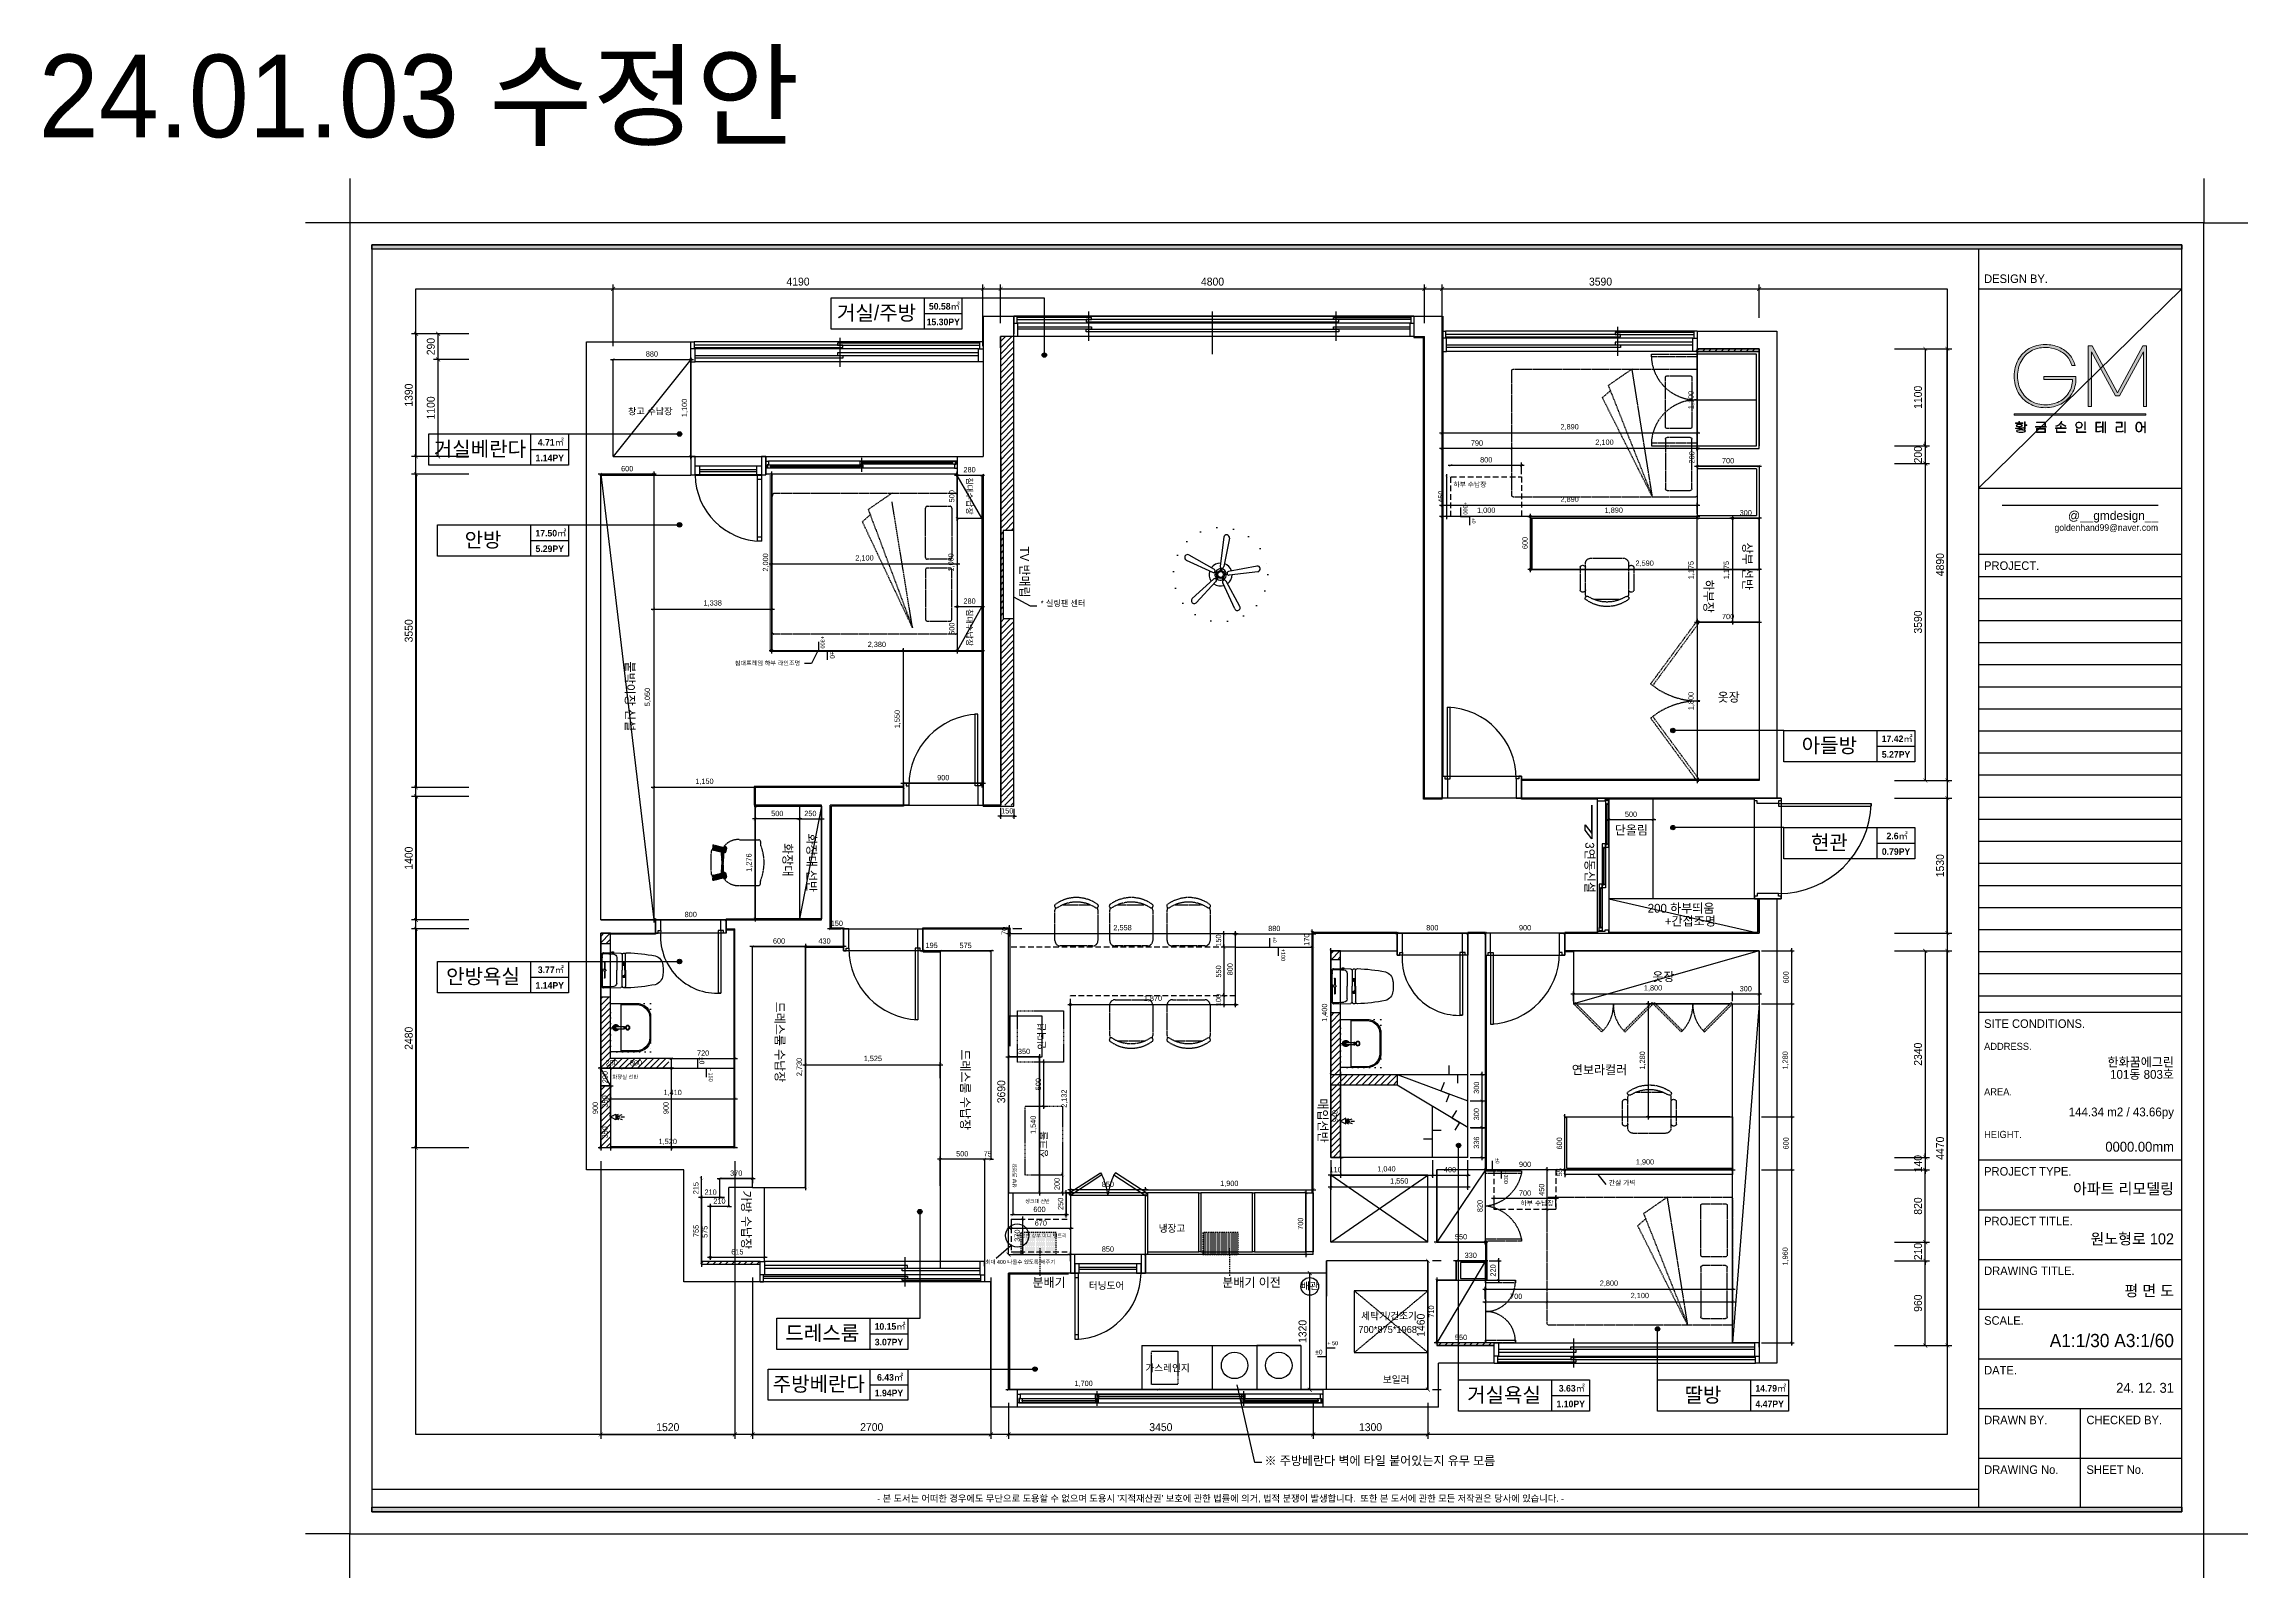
# Model space of a CAD drawing. Header units: millimetres. Extents: x -551172 to 232469, y -3435 to 261611.
# Drawn here: x 112616 to 137579, y 98053 to 115426 of the extents above; entities that cross this region are included whole.
import ezdxf
from ezdxf.enums import TextEntityAlignment as Align
from ezdxf.lldxf.tags import DXFTag

# ---------------------------------------------------------------- set-up
doc = ezdxf.new("R2010")
doc.units = ezdxf.units.MM
doc.header["$LTSCALE"] = 10
doc.header["$PDMODE"] = 3
for name, pattern in [('DASHED', [0.75, 0.5, -0.25]), ('DASHEDX2', [1.5, 1, -0.5]), ('DH-HID2', [1.2, 0.8, -0.4]), ('DOT', [6.35, 0, -6.35]), ('HID', [2.5, 1.5, -1]), ('HIDDEN', [9.525, 6.35, -3.175])]:
    doc.linetypes.add(name, pattern=pattern)
doc.layers.get('DEFPOINTS').update_dxf_attribs({"color": 248})
for name, color, linetype in [('0-ELC TEXT', 7, 'Continuous'), ('03-TEXT', 3, 'Continuous'), ('03-WAL NEW', 3, 'Continuous'), ('06-FUR', 6, 'Continuous'), ('06-LIGHT', 4, 'Continuous'), ('07-DIM WAL', 5, 'Continuous'), ('08-HAT', 8, 'Continuous'), ('3.기호.계단선', 30, 'Continuous'), ('_U+B808_U+C774_U+C5B4 2', 7, 'Continuous'), ('BATH', 4, 'Continuous'), ('C-FIN', 5, 'Continuous'), ('C-HAT', 251, 'Continuous'), ('CO-BATH', 6, 'Continuous'), ('CO-DOOR', 8, 'Continuous'), ('F-FIN', 5, 'Continuous'), ('F-SYM', 7, 'Continuous'), ('fin', 5, 'Continuous'), ('FORM(YOURNAME)-11', 1, 'Continuous'), ('FU-FURM', 251, 'DH-HID2'), ('FUR', 8, 'DASHED'), ('HL', 6, 'HIDDEN'), ('Layer 1', 7, 'Continuous'), ('TOILET-1', 6, 'Continuous'), ('도면층2', 2, 'Continuous'), ('도면층4', 4, 'Continuous'), ('도면층5', 5, 'Continuous'), ('도면층8', 8, 'Continuous'), ('욕실설비', 3, 'Continuous')]:
    doc.layers.add(name, color=color, linetype=linetype)
doc.styles.add('HY 울릉도 L', font='')
doc.styles.get("Standard").update_dxf_attribs({"font": 'romans.shx'})
doc.styles.add('YOURNAME', font='HY울릉도M.TTF')
doc.styles.add('넥슨고딕', font='NEXONLv1GothicBold.ttf')
doc.styles.add('코레일둥고', font='Korail_Round_Gothic_Medium.ttf')
doc.styles.get('HY 울릉도 L').set_extended_font_data('HY울릉도L')
tags = doc.linetypes.add('GAS_LINE', pattern='A,12.7,-5.08,["GAS",Standard,S=2.54,R=0,X=-2.54,Y=-1.27],-6.35', length=24.13).pattern_tags.tags
tags[6] = DXFTag(74, 10)
doc.linetypes.add('ZIGZAG', pattern='A,0.0001,-0.2,[131,ltypeshp.shx,S=0.2,R=0,X=-0.2,Y=0],-0.4,[131,ltypeshp.shx,S=0.2,R=180,X=0.2,Y=0],-0.2', length=0.8001)
doc.dimstyles.new('30', dxfattribs={"dimscale": 30, "dimtxt": 2, "dimasz": 1, "dimexe": 1, "dimexo": 1, "dimgap": 1, "dimtad": 1, "dimdec": 0, "dimrnd": 0.05, "dimdsep": 46, "dimlunit": 6, "dimtxsty": 'HY 울릉도 L', "dimblk": 'ARCHTICK', "dimcen": 2.5, "dimdle": 1, "dimclrd": 133, "dimclre": 133, "dimclrt": 30, "dimadec": 0, "dimazin": 0, "dimtfac": 1, "dimtdec": 0, "dimtix": 1, "dimtmove": 2, "dimatfit": 3, "dimldrblk": 'ARCHTICK', "dimfxl": 1, "dimlwd": -1, "dimlwe": -1, "dimarcsym": 0})
doc.dimstyles.new('YOURNAME-50', dxfattribs={"dimscale": 50, "dimtxt": 1.8, "dimasz": 0.9, "dimexe": 1, "dimexo": 3, "dimgap": 0.7, "dimtad": 1, "dimdec": 0, "dimzin": 0, "dimdsep": 46, "dimtxsty": 'YOURNAME', "dimblk": 'ARCHTICK', "dimcen": 0, "dimclrd": 1, "dimclre": 1, "dimclrt": 7, "dimadec": 0, "dimazin": 0, "dimtfac": 1, "dimtdec": 0, "dimtix": 1, "dimtmove": 2, "dimatfit": 3, "dimldrblk": 'ARCHTICK', "dimfxl": 1, "dimtolj": 1, "dimtzin": 0, "dimarcsym": 0})
pattern_1 = [(45, (-52910, 19350), (-35.355339, 35.355339), [])]

# ---------------------------------------------------------------- blocks, each defined once
blk = doc.blocks.new('block 29')
at = {"layer": '_U+B808_U+C774_U+C5B4 2'}
h = blk.add_hatch(color=35, dxfattribs=at)
h.dxf.hatch_style = 2
edge = h.paths.add_edge_path()
edge.add_spline(control_points=[(626.29, -130.32), (626.06, -130.35), (625.8, -130.36), (625.5, -130.36), (625.5, -130.36), (624.38, -130.36), (624.38, -130.36), (624.38, -130.36), (624.38, -130.21), (624.38, -130.21), (624.38, -130.21), (625.42, -130.21), (625.42, -130.21), (625.42, -130.21), (625.42, -129.89), (625.42, -129.89), (625.16, -129.88), (624.96, -129.84), (624.81, -129.76), (624.66, -129.68), (624.58, -129.57), (624.58, -129.44), (624.58, -129.3), (624.66, -129.19), (624.83, -129.1), (625, -129.02), (625.22, -128.98), (625.5, -128.98), (625.79, -128.98), (626.01, -129.02), (626.18, -129.1), (626.34, -129.19), (626.43, -129.3), (626.43, -129.44), (626.43, -129.57), (626.35, -129.68), (626.2, -129.76), (626.05, -129.84), (625.84, -129.89), (625.58, -129.89), (625.58, -129.89), (625.58, -130.21), (625.58, -130.21), (626.18, -130.2), (626.58, -130.16), (626.78, -130.07), (626.78, -130.07), (626.78, -130.22), (626.78, -130.22), (626.68, -130.27), (626.51, -130.3), (626.29, -130.32)], knot_values=[0, 0, 0, 0, 1, 1, 1, 2, 2, 2, 3, 3, 3, 4, 4, 4, 5, 5, 5, 6, 6, 6, 7, 7, 7, 8, 8, 8, 9, 9, 9, 10, 10, 10, 11, 11, 11, 12, 12, 12, 13, 13, 13, 14, 14, 14, 15, 15, 15, 16, 16, 16, 17, 17, 17, 17], degree=3, periodic=0)
h.paths.add_polyline_path([(626.62, -128.8), (624.41, -128.8), (624.41, -128.65), (625.41, -128.65), (625.41, -128.24), (625.58, -128.24), (625.58, -128.65), (626.62, -128.65)])
edge = h.paths.add_edge_path()
edge.add_spline(control_points=[(626.98, -130.76), (627.24, -130.83), (627.37, -130.96), (627.37, -131.13), (627.37, -131.3), (627.24, -131.42), (626.98, -131.5), (626.72, -131.57), (626.39, -131.61), (626, -131.61), (625.61, -131.61), (625.28, -131.57), (625.02, -131.5), (624.76, -131.42), (624.63, -131.3), (624.63, -131.13), (624.63, -130.96), (624.76, -130.83), (625.02, -130.76), (625.28, -130.68), (625.61, -130.65), (626, -130.65), (626.39, -130.65), (626.72, -130.68), (626.98, -130.76)], knot_values=[0, 0, 0, 0, 1, 1, 1, 2, 2, 2, 3, 3, 3, 4, 4, 4, 5, 5, 5, 6, 6, 6, 7, 7, 7, 8, 8, 8, 8], degree=3, periodic=0)
edge = h.paths.add_edge_path()
edge.add_spline(control_points=[(624.95, -129.67), (625.09, -129.72), (625.27, -129.75), (625.5, -129.75), (625.73, -129.75), (625.92, -129.72), (626.06, -129.67), (626.2, -129.61), (626.27, -129.53), (626.27, -129.44), (626.27, -129.34), (626.2, -129.27), (626.06, -129.21), (625.92, -129.15), (625.73, -129.13), (625.5, -129.13), (625.27, -129.13), (625.09, -129.15), (624.95, -129.21), (624.81, -129.27), (624.74, -129.34), (624.74, -129.44), (624.74, -129.53), (624.81, -129.61), (624.95, -129.67)], knot_values=[0, 0, 0, 0, 1, 1, 1, 2, 2, 2, 3, 3, 3, 4, 4, 4, 5, 5, 5, 6, 6, 6, 7, 7, 7, 8, 8, 8, 8], degree=3, periodic=0)
edge = h.paths.add_edge_path()
edge.add_spline(control_points=[(626.83, -131.38), (627.08, -131.33), (627.2, -131.25), (627.2, -131.13), (627.2, -131.01), (627.08, -130.92), (626.83, -130.87), (626.59, -130.82), (626.31, -130.79), (626, -130.79), (625.69, -130.79), (625.41, -130.82), (625.17, -130.87), (624.92, -130.92), (624.8, -131.01), (624.8, -131.13), (624.8, -131.25), (624.92, -131.33), (625.17, -131.38), (625.41, -131.44), (625.69, -131.46), (626, -131.46), (626.31, -131.46), (626.59, -131.44), (626.83, -131.38)], knot_values=[0, 0, 0, 0, 1, 1, 1, 2, 2, 2, 3, 3, 3, 4, 4, 4, 5, 5, 5, 6, 6, 6, 7, 7, 7, 8, 8, 8, 8], degree=3, periodic=0)
h.paths.add_polyline_path([(627.8, -129.28), (627.8, -129.43), (627.29, -129.43), (627.29, -130.53), (627.13, -130.53), (627.13, -128.32), (627.29, -128.32), (627.29, -129.28)])
h = blk.add_hatch(color=35, dxfattribs=at)
h.dxf.hatch_style = 2
h.paths.add_polyline_path([(633.67, -129.92), (630.41, -129.92), (630.41, -129.77), (633.67, -129.77)])
h.paths.add_polyline_path([(633.4, -129.51), (633.24, -129.51), (633.24, -128.55), (630.66, -128.55), (630.66, -128.4), (633.4, -128.4)])
h.paths.add_polyline_path([(633.41, -131.54), (630.67, -131.54), (630.67, -130.36), (633.41, -130.36)])
h.paths.add_polyline_path([(633.25, -131.39), (633.25, -130.51), (630.83, -130.51), (630.83, -131.39)])
h = blk.add_hatch(color=35, dxfattribs=at)
h.dxf.hatch_style = 2
h.paths.add_polyline_path([(639.69, -130.16), (639.69, -130.31), (636.44, -130.31), (636.44, -130.16), (637.98, -130.16), (637.98, -129.51), (638.15, -129.51), (638.15, -130.16)])
edge = h.paths.add_edge_path()
edge.add_spline(control_points=[(637.36, -129.47), (637.09, -129.61), (636.83, -129.68), (636.58, -129.68), (636.58, -129.68), (636.58, -129.53), (636.58, -129.53), (636.8, -129.52), (637.02, -129.46), (637.24, -129.35), (637.47, -129.24), (637.66, -129.08), (637.83, -128.89), (638, -128.7), (638.1, -128.49), (638.15, -128.26), (638.15, -128.26), (638.31, -128.28), (638.31, -128.28), (638.27, -128.46), (638.21, -128.63), (638.1, -128.79), (638.1, -128.79), (639.55, -129.58), (639.55, -129.58), (639.55, -129.58), (639.48, -129.71), (639.48, -129.71), (639.48, -129.71), (638.01, -128.93), (638.01, -128.93), (637.84, -129.15), (637.62, -129.33), (637.36, -129.47)], knot_values=[0, 0, 0, 0, 1, 1, 1, 2, 2, 2, 3, 3, 3, 4, 4, 4, 5, 5, 5, 6, 6, 6, 7, 7, 7, 8, 8, 8, 9, 9, 9, 10, 10, 10, 11, 11, 11, 11], degree=3, periodic=0)
h.paths.add_polyline_path([(636.86, -131.39), (639.51, -131.39), (639.51, -131.54), (636.7, -131.54), (636.7, -130.65), (636.86, -130.65)])
h = blk.add_hatch(color=35, dxfattribs=at)
h.dxf.hatch_style = 2
edge = h.paths.add_edge_path()
edge.add_spline(control_points=[(644.09, -128.5), (644.24, -128.59), (644.35, -128.7), (644.43, -128.84), (644.51, -128.98), (644.55, -129.14), (644.55, -129.31), (644.55, -129.49), (644.51, -129.65), (644.43, -129.79), (644.35, -129.93), (644.24, -130.04), (644.09, -130.13), (643.93, -130.21), (643.75, -130.25), (643.54, -130.25), (643.33, -130.25), (643.15, -130.21), (643, -130.13), (642.85, -130.04), (642.73, -129.93), (642.65, -129.79), (642.57, -129.65), (642.53, -129.49), (642.53, -129.31), (642.53, -129.14), (642.57, -128.98), (642.65, -128.84), (642.73, -128.7), (642.85, -128.59), (643, -128.5), (643.15, -128.42), (643.33, -128.38), (643.54, -128.38), (643.75, -128.38), (643.93, -128.42), (644.09, -128.5)], knot_values=[0, 0, 0, 0, 1, 1, 1, 2, 2, 2, 3, 3, 3, 4, 4, 4, 5, 5, 5, 6, 6, 6, 7, 7, 7, 8, 8, 8, 9, 9, 9, 10, 10, 10, 11, 11, 11, 12, 12, 12, 12], degree=3, periodic=0)
edge = h.paths.add_edge_path()
edge.add_spline(control_points=[(643.1, -128.62), (642.97, -128.69), (642.87, -128.78), (642.8, -128.9), (642.73, -129.02), (642.7, -129.16), (642.7, -129.31), (642.7, -129.47), (642.73, -129.61), (642.8, -129.73), (642.87, -129.85), (642.97, -129.94), (643.1, -130.01), (643.23, -130.07), (643.38, -130.11), (643.54, -130.11), (643.71, -130.11), (643.86, -130.07), (643.99, -130.01), (644.12, -129.94), (644.21, -129.85), (644.28, -129.73), (644.35, -129.61), (644.39, -129.47), (644.39, -129.31), (644.39, -129.16), (644.35, -129.02), (644.28, -128.9), (644.21, -128.78), (644.12, -128.69), (643.99, -128.62), (643.86, -128.56), (643.71, -128.52), (643.54, -128.52), (643.38, -128.52), (643.23, -128.56), (643.1, -128.62)], knot_values=[0, 0, 0, 0, 1, 1, 1, 2, 2, 2, 3, 3, 3, 4, 4, 4, 5, 5, 5, 6, 6, 6, 7, 7, 7, 8, 8, 8, 9, 9, 9, 10, 10, 10, 11, 11, 11, 12, 12, 12, 12], degree=3, periodic=0)
h.paths.add_polyline_path([(642.98, -131.39), (645.58, -131.39), (645.58, -131.54), (642.82, -131.54), (642.82, -130.53), (642.98, -130.53)])
h.paths.add_polyline_path([(645.45, -130.78), (645.29, -130.78), (645.29, -128.32), (645.45, -128.32)])
h = blk.add_hatch(color=35, dxfattribs=at)
h.dxf.hatch_style = 2
edge = h.paths.add_edge_path()
edge.add_spline(control_points=[(649.11, -131.24), (649.37, -131.24), (649.58, -131.22), (649.75, -131.19), (649.92, -131.17), (650.08, -131.12), (650.22, -131.05), (650.22, -131.05), (650.22, -131.21), (650.22, -131.21), (649.97, -131.33), (649.61, -131.39), (649.13, -131.39), (649.13, -131.39), (648.63, -131.39), (648.63, -131.39), (648.63, -131.39), (648.63, -128.48), (648.63, -128.48), (648.63, -128.48), (650.06, -128.48), (650.06, -128.48), (650.06, -128.48), (650.06, -128.63), (650.06, -128.63), (650.06, -128.63), (648.79, -128.63), (648.79, -128.63), (648.79, -128.63), (648.79, -129.81), (648.79, -129.81), (648.79, -129.81), (649.87, -129.81), (649.87, -129.81), (649.87, -129.81), (649.87, -129.96), (649.87, -129.96), (649.87, -129.96), (648.79, -129.96), (648.79, -129.96), (648.79, -129.96), (648.79, -131.24), (648.79, -131.24), (648.79, -131.24), (649.11, -131.24), (649.11, -131.24)], knot_values=[0, 0, 0, 0, 1, 1, 1, 2, 2, 2, 3, 3, 3, 4, 4, 4, 5, 5, 5, 6, 6, 6, 7, 7, 7, 8, 8, 8, 9, 9, 9, 10, 10, 10, 11, 11, 11, 12, 12, 12, 13, 13, 13, 14, 14, 14, 15, 15, 15, 15], degree=3, periodic=0)
h.paths.add_polyline_path([(650.64, -128.35), (650.8, -128.35), (650.8, -131.56), (650.64, -131.56), (650.64, -129.94), (650.06, -129.94), (650.06, -129.79), (650.64, -129.79)])
h.paths.add_polyline_path([(651.57, -128.32), (651.57, -131.62), (651.41, -131.62), (651.41, -128.32)])
h = blk.add_hatch(color=35, dxfattribs=at)
h.dxf.hatch_style = 2
edge = h.paths.add_edge_path()
edge.add_spline(control_points=[(656.55, -129.97), (656.55, -129.97), (654.9, -129.97), (654.9, -129.97), (654.9, -129.97), (654.9, -131.24), (654.9, -131.24), (654.9, -131.24), (656.08, -131.24), (656.08, -131.24), (656.23, -131.24), (656.39, -131.22), (656.55, -131.19), (656.7, -131.17), (656.83, -131.13), (656.93, -131.08), (656.93, -131.08), (656.93, -131.23), (656.93, -131.23), (656.83, -131.28), (656.71, -131.32), (656.55, -131.34), (656.4, -131.37), (656.24, -131.39), (656.08, -131.39), (656.08, -131.39), (654.74, -131.39), (654.74, -131.39), (654.74, -131.39), (654.74, -129.82), (654.74, -129.82), (654.74, -129.82), (656.39, -129.82), (656.39, -129.82), (656.39, -129.82), (656.39, -128.63), (656.39, -128.63), (656.39, -128.63), (654.73, -128.63), (654.73, -128.63), (654.73, -128.63), (654.73, -128.48), (654.73, -128.48), (654.73, -128.48), (656.55, -128.48), (656.55, -128.48), (656.55, -128.48), (656.55, -129.97), (656.55, -129.97)], knot_values=[0, 0, 0, 0, 1, 1, 1, 2, 2, 2, 3, 3, 3, 4, 4, 4, 5, 5, 5, 6, 6, 6, 7, 7, 7, 8, 8, 8, 9, 9, 9, 10, 10, 10, 11, 11, 11, 12, 12, 12, 13, 13, 13, 14, 14, 14, 15, 15, 15, 16, 16, 16, 16], degree=3, periodic=0)
h.paths.add_polyline_path([(657.51, -131.62), (657.34, -131.62), (657.34, -128.32), (657.51, -128.32)])
h = blk.add_hatch(color=35, dxfattribs=at)
h.dxf.hatch_style = 2
edge = h.paths.add_edge_path()
edge.add_spline(control_points=[(663.56, -128.32), (663.56, -128.32), (663.56, -131.62), (663.56, -131.62), (663.56, -131.62), (663.4, -131.62), (663.4, -131.62), (663.4, -131.62), (663.4, -129.94), (663.4, -129.94), (663.4, -129.94), (662.6, -129.94), (662.6, -129.94), (662.6, -130.27), (662.56, -130.54), (662.48, -130.77), (662.4, -130.99), (662.29, -131.16), (662.14, -131.27), (662, -131.38), (661.84, -131.43), (661.65, -131.43), (661.47, -131.43), (661.3, -131.38), (661.16, -131.27), (661.02, -131.16), (660.91, -130.99), (660.82, -130.76), (660.74, -130.54), (660.7, -130.26), (660.7, -129.93), (660.7, -129.6), (660.74, -129.33), (660.82, -129.1), (660.91, -128.88), (661.02, -128.71), (661.16, -128.6), (661.3, -128.49), (661.47, -128.43), (661.65, -128.43), (661.83, -128.43), (661.99, -128.48), (662.13, -128.58), (662.26, -128.68), (662.37, -128.83), (662.46, -129.04), (662.54, -129.24), (662.59, -129.5), (662.6, -129.79), (662.6, -129.79), (663.4, -129.79), (663.4, -129.79), (663.4, -129.79), (663.4, -128.32), (663.4, -128.32), (663.4, -128.32), (663.56, -128.32), (663.56, -128.32)], knot_values=[0, 0, 0, 0, 1, 1, 1, 2, 2, 2, 3, 3, 3, 4, 4, 4, 5, 5, 5, 6, 6, 6, 7, 7, 7, 8, 8, 8, 9, 9, 9, 10, 10, 10, 11, 11, 11, 12, 12, 12, 13, 13, 13, 14, 14, 14, 15, 15, 15, 16, 16, 16, 17, 17, 17, 18, 18, 18, 19, 19, 19, 19], degree=3, periodic=0)
edge = h.paths.add_edge_path()
edge.add_spline(control_points=[(662.06, -131.13), (662.18, -131.03), (662.27, -130.88), (662.34, -130.68), (662.4, -130.48), (662.44, -130.23), (662.44, -129.93), (662.44, -129.64), (662.4, -129.39), (662.34, -129.19), (662.27, -128.98), (662.18, -128.83), (662.06, -128.73), (661.94, -128.63), (661.8, -128.58), (661.65, -128.58), (661.5, -128.58), (661.37, -128.63), (661.25, -128.73), (661.13, -128.83), (661.04, -128.98), (660.97, -129.19), (660.9, -129.39), (660.87, -129.64), (660.87, -129.93), (660.87, -130.23), (660.9, -130.48), (660.97, -130.68), (661.04, -130.88), (661.13, -131.03), (661.25, -131.13), (661.37, -131.23), (661.5, -131.28), (661.65, -131.28), (661.8, -131.28), (661.94, -131.23), (662.06, -131.13)], knot_values=[0, 0, 0, 0, 1, 1, 1, 2, 2, 2, 3, 3, 3, 4, 4, 4, 5, 5, 5, 6, 6, 6, 7, 7, 7, 8, 8, 8, 9, 9, 9, 10, 10, 10, 11, 11, 11, 12, 12, 12, 12], degree=3, periodic=0)
at = {"layer": '_U+B808_U+C774_U+C5B4 2', "lineweight": 0}
for points in [[(626.62, -128.8), (624.41, -128.8), (624.41, -128.65), (625.41, -128.65), (625.41, -128.24), (625.58, -128.24), (625.58, -128.65), (626.62, -128.65), (626.62, -128.8)], [(627.8, -129.28), (627.8, -129.43), (627.29, -129.43), (627.29, -130.53), (627.13, -130.53), (627.13, -128.32), (627.29, -128.32), (627.29, -129.28), (627.8, -129.28)], [(633.67, -129.92), (630.41, -129.92), (630.41, -129.77), (633.67, -129.77), (633.67, -129.92)], [(633.4, -129.51), (633.24, -129.51), (633.24, -128.55), (630.66, -128.55), (630.66, -128.4), (633.4, -128.4), (633.4, -129.51)], [(633.41, -131.54), (630.67, -131.54), (630.67, -130.36), (633.41, -130.36), (633.41, -131.54)], [(633.25, -131.39), (633.25, -130.51), (630.83, -130.51), (630.83, -131.39), (633.25, -131.39)], [(639.69, -130.16), (639.69, -130.31), (636.44, -130.31), (636.44, -130.16), (637.98, -130.16), (637.98, -129.51), (638.15, -129.51), (638.15, -130.16), (639.69, -130.16)], [(636.86, -131.39), (639.51, -131.39), (639.51, -131.54), (636.7, -131.54), (636.7, -130.65), (636.86, -130.65), (636.86, -131.39)], [(642.98, -131.39), (645.58, -131.39), (645.58, -131.54), (642.82, -131.54), (642.82, -130.53), (642.98, -130.53), (642.98, -131.39)], [(645.45, -130.78), (645.29, -130.78), (645.29, -128.32), (645.45, -128.32), (645.45, -130.78)], [(650.64, -128.35), (650.8, -128.35), (650.8, -131.56), (650.64, -131.56), (650.64, -129.94), (650.06, -129.94), (650.06, -129.79), (650.64, -129.79), (650.64, -128.35)], [(651.57, -128.32), (651.57, -131.62), (651.41, -131.62), (651.41, -128.32), (651.57, -128.32)], [(657.51, -131.62), (657.34, -131.62), (657.34, -128.32), (657.51, -128.32), (657.51, -131.62)]]:
    blk.add_lwpolyline(points, dxfattribs=at)
for points, knots in [([(626.29, -130.32), (626.06, -130.35), (625.8, -130.36), (625.5, -130.36), (625.5, -130.36), (624.38, -130.36), (624.38, -130.36), (624.38, -130.36), (624.38, -130.21), (624.38, -130.21), (624.38, -130.21), (625.42, -130.21), (625.42, -130.21), (625.42, -130.21), (625.42, -129.89), (625.42, -129.89), (625.16, -129.88), (624.96, -129.84), (624.81, -129.76), (624.66, -129.68), (624.58, -129.57), (624.58, -129.44), (624.58, -129.3), (624.66, -129.19), (624.83, -129.1), (625, -129.02), (625.22, -128.98), (625.5, -128.98), (625.79, -128.98), (626.01, -129.02), (626.18, -129.1), (626.34, -129.19), (626.43, -129.3), (626.43, -129.44), (626.43, -129.57), (626.35, -129.68), (626.2, -129.76), (626.05, -129.84), (625.84, -129.89), (625.58, -129.89), (625.58, -129.89), (625.58, -130.21), (625.58, -130.21), (626.18, -130.2), (626.58, -130.16), (626.78, -130.07), (626.78, -130.07), (626.78, -130.22), (626.78, -130.22), (626.68, -130.27), (626.51, -130.3), (626.29, -130.32)], [0, 0, 0, 0, 1, 1, 1, 2, 2, 2, 3, 3, 3, 4, 4, 4, 5, 5, 5, 6, 6, 6, 7, 7, 7, 8, 8, 8, 9, 9, 9, 10, 10, 10, 11, 11, 11, 12, 12, 12, 13, 13, 13, 14, 14, 14, 15, 15, 15, 16, 16, 16, 17, 17, 17, 17]), ([(626.98, -130.76), (627.24, -130.83), (627.37, -130.96), (627.37, -131.13), (627.37, -131.3), (627.24, -131.42), (626.98, -131.5), (626.72, -131.57), (626.39, -131.61), (626, -131.61), (625.61, -131.61), (625.28, -131.57), (625.02, -131.5), (624.76, -131.42), (624.63, -131.3), (624.63, -131.13), (624.63, -130.96), (624.76, -130.83), (625.02, -130.76), (625.28, -130.68), (625.61, -130.65), (626, -130.65), (626.39, -130.65), (626.72, -130.68), (626.98, -130.76)], [0, 0, 0, 0, 1, 1, 1, 2, 2, 2, 3, 3, 3, 4, 4, 4, 5, 5, 5, 6, 6, 6, 7, 7, 7, 8, 8, 8, 8]), ([(624.95, -129.67), (625.09, -129.72), (625.27, -129.75), (625.5, -129.75), (625.73, -129.75), (625.92, -129.72), (626.06, -129.67), (626.2, -129.61), (626.27, -129.53), (626.27, -129.44), (626.27, -129.34), (626.2, -129.27), (626.06, -129.21), (625.92, -129.15), (625.73, -129.13), (625.5, -129.13), (625.27, -129.13), (625.09, -129.15), (624.95, -129.21), (624.81, -129.27), (624.74, -129.34), (624.74, -129.44), (624.74, -129.53), (624.81, -129.61), (624.95, -129.67)], [0, 0, 0, 0, 1, 1, 1, 2, 2, 2, 3, 3, 3, 4, 4, 4, 5, 5, 5, 6, 6, 6, 7, 7, 7, 8, 8, 8, 8]), ([(626.83, -131.38), (627.08, -131.33), (627.2, -131.25), (627.2, -131.13), (627.2, -131.01), (627.08, -130.92), (626.83, -130.87), (626.59, -130.82), (626.31, -130.79), (626, -130.79), (625.69, -130.79), (625.41, -130.82), (625.17, -130.87), (624.92, -130.92), (624.8, -131.01), (624.8, -131.13), (624.8, -131.25), (624.92, -131.33), (625.17, -131.38), (625.41, -131.44), (625.69, -131.46), (626, -131.46), (626.31, -131.46), (626.59, -131.44), (626.83, -131.38)], [0, 0, 0, 0, 1, 1, 1, 2, 2, 2, 3, 3, 3, 4, 4, 4, 5, 5, 5, 6, 6, 6, 7, 7, 7, 8, 8, 8, 8]), ([(637.36, -129.47), (637.09, -129.61), (636.83, -129.68), (636.58, -129.68), (636.58, -129.68), (636.58, -129.53), (636.58, -129.53), (636.8, -129.52), (637.02, -129.46), (637.24, -129.35), (637.47, -129.24), (637.66, -129.08), (637.83, -128.89), (638, -128.7), (638.1, -128.49), (638.15, -128.26), (638.15, -128.26), (638.31, -128.28), (638.31, -128.28), (638.27, -128.46), (638.21, -128.63), (638.1, -128.79), (638.1, -128.79), (639.55, -129.58), (639.55, -129.58), (639.55, -129.58), (639.48, -129.71), (639.48, -129.71), (639.48, -129.71), (638.01, -128.93), (638.01, -128.93), (637.84, -129.15), (637.62, -129.33), (637.36, -129.47)], [0, 0, 0, 0, 1, 1, 1, 2, 2, 2, 3, 3, 3, 4, 4, 4, 5, 5, 5, 6, 6, 6, 7, 7, 7, 8, 8, 8, 9, 9, 9, 10, 10, 10, 11, 11, 11, 11]), ([(644.09, -128.5), (644.24, -128.59), (644.35, -128.7), (644.43, -128.84), (644.51, -128.98), (644.55, -129.14), (644.55, -129.31), (644.55, -129.49), (644.51, -129.65), (644.43, -129.79), (644.35, -129.93), (644.24, -130.04), (644.09, -130.13), (643.93, -130.21), (643.75, -130.25), (643.54, -130.25), (643.33, -130.25), (643.15, -130.21), (643, -130.13), (642.85, -130.04), (642.73, -129.93), (642.65, -129.79), (642.57, -129.65), (642.53, -129.49), (642.53, -129.31), (642.53, -129.14), (642.57, -128.98), (642.65, -128.84), (642.73, -128.7), (642.85, -128.59), (643, -128.5), (643.15, -128.42), (643.33, -128.38), (643.54, -128.38), (643.75, -128.38), (643.93, -128.42), (644.09, -128.5)], [0, 0, 0, 0, 1, 1, 1, 2, 2, 2, 3, 3, 3, 4, 4, 4, 5, 5, 5, 6, 6, 6, 7, 7, 7, 8, 8, 8, 9, 9, 9, 10, 10, 10, 11, 11, 11, 12, 12, 12, 12]), ([(643.1, -128.62), (642.97, -128.69), (642.87, -128.78), (642.8, -128.9), (642.73, -129.02), (642.7, -129.16), (642.7, -129.31), (642.7, -129.47), (642.73, -129.61), (642.8, -129.73), (642.87, -129.85), (642.97, -129.94), (643.1, -130.01), (643.23, -130.07), (643.38, -130.11), (643.54, -130.11), (643.71, -130.11), (643.86, -130.07), (643.99, -130.01), (644.12, -129.94), (644.21, -129.85), (644.28, -129.73), (644.35, -129.61), (644.39, -129.47), (644.39, -129.31), (644.39, -129.16), (644.35, -129.02), (644.28, -128.9), (644.21, -128.78), (644.12, -128.69), (643.99, -128.62), (643.86, -128.56), (643.71, -128.52), (643.54, -128.52), (643.38, -128.52), (643.23, -128.56), (643.1, -128.62)], [0, 0, 0, 0, 1, 1, 1, 2, 2, 2, 3, 3, 3, 4, 4, 4, 5, 5, 5, 6, 6, 6, 7, 7, 7, 8, 8, 8, 9, 9, 9, 10, 10, 10, 11, 11, 11, 12, 12, 12, 12]), ([(649.11, -131.24), (649.37, -131.24), (649.58, -131.22), (649.75, -131.19), (649.92, -131.17), (650.08, -131.12), (650.22, -131.05), (650.22, -131.05), (650.22, -131.21), (650.22, -131.21), (649.97, -131.33), (649.61, -131.39), (649.13, -131.39), (649.13, -131.39), (648.63, -131.39), (648.63, -131.39), (648.63, -131.39), (648.63, -128.48), (648.63, -128.48), (648.63, -128.48), (650.06, -128.48), (650.06, -128.48), (650.06, -128.48), (650.06, -128.63), (650.06, -128.63), (650.06, -128.63), (648.79, -128.63), (648.79, -128.63), (648.79, -128.63), (648.79, -129.81), (648.79, -129.81), (648.79, -129.81), (649.87, -129.81), (649.87, -129.81), (649.87, -129.81), (649.87, -129.96), (649.87, -129.96), (649.87, -129.96), (648.79, -129.96), (648.79, -129.96), (648.79, -129.96), (648.79, -131.24), (648.79, -131.24), (648.79, -131.24), (649.11, -131.24), (649.11, -131.24)], [0, 0, 0, 0, 1, 1, 1, 2, 2, 2, 3, 3, 3, 4, 4, 4, 5, 5, 5, 6, 6, 6, 7, 7, 7, 8, 8, 8, 9, 9, 9, 10, 10, 10, 11, 11, 11, 12, 12, 12, 13, 13, 13, 14, 14, 14, 15, 15, 15, 15]), ([(656.55, -129.97), (656.55, -129.97), (654.9, -129.97), (654.9, -129.97), (654.9, -129.97), (654.9, -131.24), (654.9, -131.24), (654.9, -131.24), (656.08, -131.24), (656.08, -131.24), (656.23, -131.24), (656.39, -131.22), (656.55, -131.19), (656.7, -131.17), (656.83, -131.13), (656.93, -131.08), (656.93, -131.08), (656.93, -131.23), (656.93, -131.23), (656.83, -131.28), (656.71, -131.32), (656.55, -131.34), (656.4, -131.37), (656.24, -131.39), (656.08, -131.39), (656.08, -131.39), (654.74, -131.39), (654.74, -131.39), (654.74, -131.39), (654.74, -129.82), (654.74, -129.82), (654.74, -129.82), (656.39, -129.82), (656.39, -129.82), (656.39, -129.82), (656.39, -128.63), (656.39, -128.63), (656.39, -128.63), (654.73, -128.63), (654.73, -128.63), (654.73, -128.63), (654.73, -128.48), (654.73, -128.48), (654.73, -128.48), (656.55, -128.48), (656.55, -128.48), (656.55, -128.48), (656.55, -129.97), (656.55, -129.97)], [0, 0, 0, 0, 1, 1, 1, 2, 2, 2, 3, 3, 3, 4, 4, 4, 5, 5, 5, 6, 6, 6, 7, 7, 7, 8, 8, 8, 9, 9, 9, 10, 10, 10, 11, 11, 11, 12, 12, 12, 13, 13, 13, 14, 14, 14, 15, 15, 15, 16, 16, 16, 16]), ([(663.56, -128.32), (663.56, -128.32), (663.56, -131.62), (663.56, -131.62), (663.56, -131.62), (663.4, -131.62), (663.4, -131.62), (663.4, -131.62), (663.4, -129.94), (663.4, -129.94), (663.4, -129.94), (662.6, -129.94), (662.6, -129.94), (662.6, -130.27), (662.56, -130.54), (662.48, -130.77), (662.4, -130.99), (662.29, -131.16), (662.14, -131.27), (662, -131.38), (661.84, -131.43), (661.65, -131.43), (661.47, -131.43), (661.3, -131.38), (661.16, -131.27), (661.02, -131.16), (660.91, -130.99), (660.82, -130.76), (660.74, -130.54), (660.7, -130.26), (660.7, -129.93), (660.7, -129.6), (660.74, -129.33), (660.82, -129.1), (660.91, -128.88), (661.02, -128.71), (661.16, -128.6), (661.3, -128.49), (661.47, -128.43), (661.65, -128.43), (661.83, -128.43), (661.99, -128.48), (662.13, -128.58), (662.26, -128.68), (662.37, -128.83), (662.46, -129.04), (662.54, -129.24), (662.59, -129.5), (662.6, -129.79), (662.6, -129.79), (663.4, -129.79), (663.4, -129.79), (663.4, -129.79), (663.4, -128.32), (663.4, -128.32), (663.4, -128.32), (663.56, -128.32), (663.56, -128.32)], [0, 0, 0, 0, 1, 1, 1, 2, 2, 2, 3, 3, 3, 4, 4, 4, 5, 5, 5, 6, 6, 6, 7, 7, 7, 8, 8, 8, 9, 9, 9, 10, 10, 10, 11, 11, 11, 12, 12, 12, 13, 13, 13, 14, 14, 14, 15, 15, 15, 16, 16, 16, 17, 17, 17, 18, 18, 18, 19, 19, 19, 19]), ([(662.06, -131.13), (662.18, -131.03), (662.27, -130.88), (662.34, -130.68), (662.4, -130.48), (662.44, -130.23), (662.44, -129.93), (662.44, -129.64), (662.4, -129.39), (662.34, -129.19), (662.27, -128.98), (662.18, -128.83), (662.06, -128.73), (661.94, -128.63), (661.8, -128.58), (661.65, -128.58), (661.5, -128.58), (661.37, -128.63), (661.25, -128.73), (661.13, -128.83), (661.04, -128.98), (660.97, -129.19), (660.9, -129.39), (660.87, -129.64), (660.87, -129.93), (660.87, -130.23), (660.9, -130.48), (660.97, -130.68), (661.04, -130.88), (661.13, -131.03), (661.25, -131.13), (661.37, -131.23), (661.5, -131.28), (661.65, -131.28), (661.8, -131.28), (661.94, -131.23), (662.06, -131.13)], [0, 0, 0, 0, 1, 1, 1, 2, 2, 2, 3, 3, 3, 4, 4, 4, 5, 5, 5, 6, 6, 6, 7, 7, 7, 8, 8, 8, 9, 9, 9, 10, 10, 10, 11, 11, 11, 12, 12, 12, 12])]:
    blk.add_open_spline(points, degree=3, knots=knots, dxfattribs=at)
blk = doc.blocks.new('block 30')
at = {"layer": '_U+B808_U+C774_U+C5B4 2'}
h = blk.add_hatch(color=35, dxfattribs=at)
h.dxf.hatch_style = 2
edge = h.paths.add_edge_path()
edge.add_spline(control_points=[(637.53, -105.82), (638.78, -106.37), (639.83, -107.12), (640.66, -108.08), (641.5, -109.03), (642.06, -110.11), (642.35, -111.29), (642.35, -111.29), (641.36, -111.29), (641.36, -111.29), (641.11, -110.26), (640.6, -109.33), (639.84, -108.5), (639.08, -107.68), (638.14, -107.03), (637.02, -106.57), (635.9, -106.11), (634.7, -105.88), (633.42, -105.88), (631.78, -105.88), (630.32, -106.25), (629.04, -106.99), (627.76, -107.73), (626.76, -108.76), (626.05, -110.08), (625.33, -111.4), (624.97, -112.88), (624.97, -114.53), (624.97, -116.2), (625.33, -117.69), (626.05, -119), (626.76, -120.31), (627.77, -121.34), (629.05, -122.08), (630.34, -122.82), (631.82, -123.19), (633.49, -123.19), (634.98, -123.19), (636.34, -122.87), (637.56, -122.23), (638.78, -121.59), (639.75, -120.69), (640.47, -119.53), (641.18, -118.38), (641.57, -117.05), (641.61, -115.55), (641.61, -115.55), (632.88, -115.55), (632.88, -115.55), (632.88, -115.55), (632.88, -114.65), (632.88, -114.65), (632.88, -114.65), (642.63, -114.65), (642.63, -114.65), (642.63, -114.65), (642.63, -115.25), (642.63, -115.25), (642.63, -116.97), (642.23, -118.49), (641.42, -119.84), (640.6, -121.18), (639.49, -122.22), (638.08, -122.96), (636.67, -123.7), (635.11, -124.07), (633.39, -124.07), (631.57, -124.07), (629.95, -123.66), (628.52, -122.85), (627.09, -122.03), (625.98, -120.89), (625.18, -119.44), (624.37, -117.99), (623.97, -116.36), (623.97, -114.53), (623.97, -112.71), (624.37, -111.08), (625.18, -109.63), (625.98, -108.18), (627.09, -107.04), (628.52, -106.22), (629.95, -105.41), (631.57, -105), (633.39, -105), (634.89, -105), (636.27, -105.27), (637.53, -105.82)], knot_values=[0, 0, 0, 0, 1, 1, 1, 2, 2, 2, 3, 3, 3, 4, 4, 4, 5, 5, 5, 6, 6, 6, 7, 7, 7, 8, 8, 8, 9, 9, 9, 10, 10, 10, 11, 11, 11, 12, 12, 12, 13, 13, 13, 14, 14, 14, 15, 15, 15, 16, 16, 16, 17, 17, 17, 18, 18, 18, 19, 19, 19, 20, 20, 20, 21, 21, 21, 22, 22, 22, 23, 23, 23, 24, 24, 24, 25, 25, 25, 26, 26, 26, 27, 27, 27, 28, 28, 28, 29, 29, 29, 29], degree=3, periodic=0)
h = blk.add_hatch(color=35, dxfattribs=at)
h.dxf.hatch_style = 2
h.paths.add_polyline_path([(646.36, -105.39), (647.49, -105.39), (655.18, -119.56), (662.86, -105.39), (663.97, -105.39), (663.97, -123.68), (662.98, -123.68), (662.98, -107.17), (655.73, -120.53), (654.6, -120.53), (647.35, -107.17), (647.35, -123.68), (646.36, -123.68)])
at = {"layer": '_U+B808_U+C774_U+C5B4 2', "lineweight": 0}
blk.add_lwpolyline([(646.36, -105.39), (647.49, -105.39), (655.18, -119.56), (662.86, -105.39), (663.97, -105.39), (663.97, -123.68), (662.98, -123.68), (662.98, -107.17), (655.73, -120.53), (654.6, -120.53), (647.35, -107.17), (647.35, -123.68), (646.36, -123.68), (646.36, -105.39)], dxfattribs=at)
blk.add_open_spline([(637.53, -105.82), (638.78, -106.37), (639.83, -107.12), (640.66, -108.08), (641.5, -109.03), (642.06, -110.11), (642.35, -111.29), (642.35, -111.29), (641.36, -111.29), (641.36, -111.29), (641.11, -110.26), (640.6, -109.33), (639.84, -108.5), (639.08, -107.68), (638.14, -107.03), (637.02, -106.57), (635.9, -106.11), (634.7, -105.88), (633.42, -105.88), (631.78, -105.88), (630.32, -106.25), (629.04, -106.99), (627.76, -107.73), (626.76, -108.76), (626.05, -110.08), (625.33, -111.4), (624.97, -112.88), (624.97, -114.53), (624.97, -116.2), (625.33, -117.69), (626.05, -119), (626.76, -120.31), (627.77, -121.34), (629.05, -122.08), (630.34, -122.82), (631.82, -123.19), (633.49, -123.19), (634.98, -123.19), (636.34, -122.87), (637.56, -122.23), (638.78, -121.59), (639.75, -120.69), (640.47, -119.53), (641.18, -118.38), (641.57, -117.05), (641.61, -115.55), (641.61, -115.55), (632.88, -115.55), (632.88, -115.55), (632.88, -115.55), (632.88, -114.65), (632.88, -114.65), (632.88, -114.65), (642.63, -114.65), (642.63, -114.65), (642.63, -114.65), (642.63, -115.25), (642.63, -115.25), (642.63, -116.97), (642.23, -118.49), (641.42, -119.84), (640.6, -121.18), (639.49, -122.22), (638.08, -122.96), (636.67, -123.7), (635.11, -124.07), (633.39, -124.07), (631.57, -124.07), (629.95, -123.66), (628.52, -122.85), (627.09, -122.03), (625.98, -120.89), (625.18, -119.44), (624.37, -117.99), (623.97, -116.36), (623.97, -114.53), (623.97, -112.71), (624.37, -111.08), (625.18, -109.63), (625.98, -108.18), (627.09, -107.04), (628.52, -106.22), (629.95, -105.41), (631.57, -105), (633.39, -105), (634.89, -105), (636.27, -105.27), (637.53, -105.82)], degree=3, knots=[0, 0, 0, 0, 1, 1, 1, 2, 2, 2, 3, 3, 3, 4, 4, 4, 5, 5, 5, 6, 6, 6, 7, 7, 7, 8, 8, 8, 9, 9, 9, 10, 10, 10, 11, 11, 11, 12, 12, 12, 13, 13, 13, 14, 14, 14, 15, 15, 15, 16, 16, 16, 17, 17, 17, 18, 18, 18, 19, 19, 19, 20, 20, 20, 21, 21, 21, 22, 22, 22, 23, 23, 23, 24, 24, 24, 25, 25, 25, 26, 26, 26, 27, 27, 27, 28, 28, 28, 29, 29, 29, 29], dxfattribs=at)
blk = doc.blocks.new('block 28')
at = {"layer": '_U+B808_U+C774_U+C5B4 2'}
for name in ['block 30', 'block 29']:
    blk.add_blockref(name, (0, 0), dxfattribs=at)
blk = doc.blocks.new('block 27')
at = {"layer": '_U+B808_U+C774_U+C5B4 2'}
h = blk.add_hatch(color=35, dxfattribs=at)
h.dxf.hatch_style = 2
h.paths.add_polyline_path([(663.76, -126.35), (623.97, -126.35), (623.97, -125.94), (663.76, -125.94)])
at = {"layer": '_U+B808_U+C774_U+C5B4 2', "lineweight": 0}
blk.add_lwpolyline([(663.76, -126.35), (623.97, -126.35), (623.97, -125.94), (663.76, -125.94), (663.76, -126.35)], dxfattribs=at)
at = {"layer": '_U+B808_U+C774_U+C5B4 2'}
blk.add_blockref('block 28', (0, 0), dxfattribs=at)
blk = doc.blocks.new('FORM-PLAN')
at = {"layer": 'FORM(YOURNAME)-11'}
h = blk.add_hatch(color=256, dxfattribs=at)
h.dxf.hatch_style = 1
h.paths.add_polyline_path([(-71444, 55115), (10556, 55115), (10556, 54915), (-71444, 54915)])
h.paths.add_polyline_path([(-71444, -2085), (10556, -2085), (10556, -2285), (-71444, -2285)])
at = {"layer": 'DEFPOINTS', "color": 158}
for p, q in [((1346, 54915), (1346, -2085)), ((10556, 53115), (1346, 44093)), ((1346, 53115), (10556, 53115)), ((1346, 44093), (10556, 44093)), ((1346, -1285), (-71444, -1285))]:
    blk.add_line(p, q, dxfattribs=at)
at = {"layer": 'DEFPOINTS', "color": 1}
for points in [[(-72444, 58115), (-72444, 56115), (-74444, 56115)], [(11556, 58115), (11556, 56115), (13556, 56115)], [(-72444, -5285), (-72444, -3285), (-74444, -3285)], [(11556, -5285), (11556, -3285), (13556, -3285)]]:
    blk.add_lwpolyline(points, dxfattribs=at)
at = {"layer": 'DEFPOINTS', "color": 158}
for points in [[(-71444, -2285), (10556, -2285), (10556, 55115), (-71444, 55115)], [(-69444, 53115), (-64, 53115), (-64, 1215), (-69444, 1215)]]:
    blk.add_lwpolyline(points, close=True, dxfattribs=at)
at = {"layer": 'FORM(YOURNAME)-11', "color": 251}
blk.add_line((2415, 43323), (9487, 43323), dxfattribs=at)
at = {"layer": 'FORM(YOURNAME)-11', "color": 14}
for p, q in [((1346, 41093), (10556, 41093)), ((1346, 40093), (10556, 40093)), ((1346, 39093), (10556, 39093)), ((1346, 38093), (10556, 38093)), ((1346, 37093), (10556, 37093)), ((1346, 36093), (10556, 36093)), ((1346, 35093), (10556, 35093)), ((1346, 34093), (10556, 34093)), ((1346, 33093), (10556, 33093)), ((1346, 32093), (10556, 32093)), ((1346, 31093), (10556, 31093)), ((1346, 30093), (10556, 30093)), ((1346, 29093), (10556, 29093)), ((1346, 28093), (10556, 28093)), ((1346, 27093), (10556, 27093)), ((1346, 26093), (10556, 26093)), ((1346, 25093), (10556, 25093)), ((1346, 24093), (10556, 24093)), ((1346, 23093), (10556, 23093)), ((1346, 22093), (10556, 22093)), ((1346, 21093), (10556, 21093)), ((1346, 20344), (10556, 20344)), ((1346, 13651), (10556, 13651)), ((1346, 11398), (10556, 11398)), ((1346, 9146), (10556, 9146)), ((1346, 6893), (10556, 6893)), ((1346, 4641), (10556, 4641)), ((1346, 2388), (10556, 2388)), ((5951, 2388), (5951, -2085)), ((1346, 136), (10556, 136))]:
    blk.add_line(p, q, dxfattribs=at)
at = {"layer": 'FORM(YOURNAME)-11', "color": 250}
blk.add_lwpolyline([(-72444, -3285), (11556, -3285), (11556, 56115), (-72444, 56115)], close=True, dxfattribs=at)
at = {"layer": 'FORM(YOURNAME)-11'}
for points in [[(-71444, 55115), (10556, 55115), (10556, 54915), (-71444, 54915)], [(-71444, -2085), (10556, -2085), (10556, -2285), (-71444, -2285)]]:
    blk.add_lwpolyline(points, close=True, dxfattribs=at)
at = {"layer": '_U+B808_U+C774_U+C5B4 2', "xscale": 150, "yscale": 150, "zscale": 150}
blk.add_blockref('block 27', (-90629, 66345), dxfattribs=at)
at = {"layer": 'FORM(YOURNAME)-11', "color": 14, "style": 'YOURNAME'}
for s, height, p in [('DESIGN BY.', 386.1, (1603, 53577)), ('PROJECT.', 386.1, (1603, 40579)), ('SITE CONDITIONS.', 386.14, (1603, 19829)), ('PROJECT TYPE.', 386.14, (1603, 13136)), ('PROJECT TITLE.', 386.14, (1603, 10883)), ('DRAWING TITLE.', 386.14, (1603, 8631)), ('SCALE.', 386.1, (1603, 6378)), ('DATE.', 386.1, (1603, 4126)), ('DRAWN BY.', 386.1, (1603, 1873)), ('CHECKED BY.', 386.14, (6240, 1873)), ('DRAWING No.', 386.14, (1603, -379)), ('SHEET No.', 386.1, (6240, -379))]:
    blk.add_text(s, height=height, dxfattribs=at).set_placement(p, align=Align.MIDDLE_LEFT)
for s, height, width, p in [('@__gmdesign__', 400, 1.03, (9487, 42649)), ('goldenhand99@naver.com', 300, 0.995, (9487, 42154))]:
    blk.add_text(s, height=height, dxfattribs=dict(at, width=width)).set_placement(p, align=Align.RIGHT)
at = {"layer": 'FORM(YOURNAME)-11', "color": 251, "style": 'YOURNAME'}
for s, p in [('ADDRESS.', (1603, 18799)), ('AREA.', (1603, 16740)), ('HEIGHT.', (1603, 14809))]:
    blk.add_text(s, height=321.8, dxfattribs=at).set_placement(p, align=Align.MIDDLE_LEFT)
at = {"layer": 'FORM(YOURNAME)-11', "color": 1, "style": 'YOURNAME'}
blk.add_text("- 본 도서는 어떠한 경우에도 무단으로 도용할 수 없으며 도용시 '지적재산권' 보호에 관한 법률에 의거, 법적 분쟁이 발생합니다.  또한 본 도서에 관한 모든 저작권은 당사에 있습니다. -", height=300, dxfattribs=at).set_placement((-32990, -1685), align=Align.MIDDLE_CENTER)
at = {"layer": 'FORM(YOURNAME)-11', "color": 3, "style": 'YOURNAME'}
for tag, height, p in [('1', 450, (9905, 18188)), ('2', 450, (9905, 17544)), ('3', 450, (9905, 16257)), ('4', 450, (9905, 14326)), ('5', 515, (9905, 12009)), ('6', 515, (9905, 9757)), ('7', 515, (9905, 7504)), ('8', 515, (9905, 5252)), ('9', 515, (9905, 2999)), ('10', 515, (5655, 811)), ('11', 515, (9905, 747)), ('12', 515, (5655, -1441)), ('13', 515, (9905, -1441))]:
    blk.add_attdef(tag, text='', height=height, dxfattribs=at).set_placement(p, align=Align.MIDDLE_RIGHT)
blk = doc.blocks.new('_ArchTick')
at = {"color": 0, "linetype": 'ByBlock', "const_width": 0.15}
blk.add_lwpolyline([(-0.5, -0.5), (0.5, 0.5)], dxfattribs=at)
blk = doc.blocks.new('*D891')
at = {"color": 133, "transparency": 16777216}
blk.add_line((130871, 106641), (130311, 106641), dxfattribs=at)
at = {"layer": 'DEFPOINTS', "color": 0, "transparency": 16777216}
for p in [(130341, 106641), (130341, 106641), (130841, 106641)]:
    blk.add_point(p, dxfattribs=at)
at = {"color": 133, "transparency": 16777216, "xscale": 30, "yscale": 30, "zscale": 30, "rotation": 180}
blk.add_blockref('_ArchTick', (130341, 106641), dxfattribs=at)
at = {"color": 133, "transparency": 16777216, "xscale": 30, "yscale": 30, "zscale": 30}
blk.add_blockref('_ArchTick', (130841, 106641), dxfattribs=at)
at = {"color": 30, "transparency": 16777216, "insert": (130591, 106702), "char_height": 60, "attachment_point": 5, "style": 'HY 울릉도 L'}
blk.add_mtext('500', dxfattribs=at)
blk = doc.blocks.new('*D840')
at = {"layer": '07-DIM WAL', "color": 1, "lineweight": -2, "transparency": 16777216}
for p, q in [((123451, 112265), (123451, 112703)), ((123451, 112653), (128251, 112653)), ((128251, 112265), (128251, 112703))]:
    blk.add_line(p, q, dxfattribs=at)
at = {"layer": 'DEFPOINTS', "color": 0, "transparency": 16777216}
for p in [(128251, 112653), (123451, 112115), (128251, 112115)]:
    blk.add_point(p, dxfattribs=at)
at = {"layer": '07-DIM WAL', "color": 1, "lineweight": -2, "transparency": 16777216, "xscale": 45, "yscale": 45, "zscale": 45, "rotation": 180}
blk.add_blockref('_ArchTick', (123451, 112653), dxfattribs=at)
at = {"layer": '07-DIM WAL', "color": 1, "lineweight": -2, "transparency": 16777216, "xscale": 45, "yscale": 45, "zscale": 45}
blk.add_blockref('_ArchTick', (128251, 112653), dxfattribs=at)
at = {"layer": '07-DIM WAL', "color": 7, "transparency": 16777216, "insert": (125851, 112735), "char_height": 90, "attachment_point": 5, "style": 'YOURNAME'}
blk.add_mtext('\\A1;4800', dxfattribs=at)
blk = doc.blocks.new('*D841')
at = {"layer": '07-DIM WAL', "color": 1, "lineweight": -2, "transparency": 16777216}
for p, q in [((128451, 112265), (128451, 112703)), ((128451, 112653), (132041, 112653)), ((132041, 112325), (132041, 112703))]:
    blk.add_line(p, q, dxfattribs=at)
at = {"layer": 'DEFPOINTS', "color": 0, "transparency": 16777216}
for p in [(132041, 112653), (128451, 112115), (132041, 112175)]:
    blk.add_point(p, dxfattribs=at)
at = {"layer": '07-DIM WAL', "color": 1, "lineweight": -2, "transparency": 16777216, "xscale": 45, "yscale": 45, "zscale": 45, "rotation": 180}
blk.add_blockref('_ArchTick', (128451, 112653), dxfattribs=at)
at = {"layer": '07-DIM WAL', "color": 1, "lineweight": -2, "transparency": 16777216, "xscale": 45, "yscale": 45, "zscale": 45}
blk.add_blockref('_ArchTick', (132041, 112653), dxfattribs=at)
at = {"layer": '07-DIM WAL', "color": 7, "transparency": 16777216, "insert": (130246, 112735), "char_height": 90, "attachment_point": 5, "style": 'YOURNAME'}
blk.add_mtext('\\A1;3590', dxfattribs=at)
blk = doc.blocks.new('*D842')
at = {"layer": '07-DIM WAL', "color": 1, "lineweight": -2, "transparency": 16777216}
for p, q in [((119061, 112005), (119061, 112703)), ((119061, 112653), (123251, 112653)), ((123251, 112005), (123251, 112703))]:
    blk.add_line(p, q, dxfattribs=at)
at = {"layer": 'DEFPOINTS', "color": 0, "transparency": 16777216}
for p in [(123251, 112653), (119061, 111855), (123251, 111855)]:
    blk.add_point(p, dxfattribs=at)
at = {"layer": '07-DIM WAL', "color": 1, "lineweight": -2, "transparency": 16777216, "xscale": 45, "yscale": 45, "zscale": 45, "rotation": 180}
blk.add_blockref('_ArchTick', (119061, 112653), dxfattribs=at)
at = {"layer": '07-DIM WAL', "color": 1, "lineweight": -2, "transparency": 16777216, "xscale": 45, "yscale": 45, "zscale": 45}
blk.add_blockref('_ArchTick', (123251, 112653), dxfattribs=at)
at = {"layer": '07-DIM WAL', "color": 7, "transparency": 16777216, "insert": (121156, 112735), "char_height": 90, "attachment_point": 5, "style": 'YOURNAME'}
blk.add_mtext('\\A1;4190', dxfattribs=at)
blk = doc.blocks.new('*D843')
at = {"layer": '07-DIM WAL', "color": 1, "lineweight": -2, "transparency": 16777216}
for p, q in [((117429, 112145), (116779, 112145)), ((116829, 110755), (116829, 112145)), ((117429, 110755), (116779, 110755))]:
    blk.add_line(p, q, dxfattribs=at)
at = {"layer": 'DEFPOINTS', "color": 0, "transparency": 16777216}
for p in [(116829, 112145), (117579, 112145), (117579, 110755)]:
    blk.add_point(p, dxfattribs=at)
at = {"layer": '07-DIM WAL', "color": 1, "lineweight": -2, "transparency": 16777216, "xscale": 45, "yscale": 45, "zscale": 45}
for p, rotation in [((116829, 112145), 90), ((116829, 110755), 270)]:
    blk.add_blockref('_ArchTick', p, dxfattribs=dict(at, rotation=rotation))
at = {"layer": '07-DIM WAL', "color": 7, "transparency": 16777216, "insert": (116747, 111450), "char_height": 90, "attachment_point": 5, "rotation": 90, "style": 'YOURNAME'}
blk.add_mtext('\\A1;1390', dxfattribs=at)
blk = doc.blocks.new('*D844')
at = {"layer": '07-DIM WAL', "color": 1, "lineweight": -2, "transparency": 16777216}
for p, q in [((117429, 111855), (117029, 111855)), ((117079, 110755), (117079, 111855)), ((117429, 110755), (117029, 110755))]:
    blk.add_line(p, q, dxfattribs=at)
at = {"layer": 'DEFPOINTS', "color": 0, "transparency": 16777216}
for p in [(117079, 111855), (117579, 111855), (117579, 110755)]:
    blk.add_point(p, dxfattribs=at)
at = {"layer": '07-DIM WAL', "color": 1, "lineweight": -2, "transparency": 16777216, "xscale": 45, "yscale": 45, "zscale": 45}
for p, rotation in [((117079, 111855), 90), ((117079, 110755), 270)]:
    blk.add_blockref('_ArchTick', p, dxfattribs=dict(at, rotation=rotation))
at = {"layer": '07-DIM WAL', "color": 7, "transparency": 16777216, "insert": (116997, 111305), "char_height": 90, "attachment_point": 5, "rotation": 90, "style": 'YOURNAME'}
blk.add_mtext('\\A1;1100', dxfattribs=at)
blk = doc.blocks.new('*D845')
at = {"layer": '07-DIM WAL', "color": 1, "lineweight": -2, "transparency": 16777216}
for p, q in [((117429, 112145), (117029, 112145)), ((117079, 111855), (117079, 112145)), ((117429, 111855), (117029, 111855))]:
    blk.add_line(p, q, dxfattribs=at)
at = {"layer": 'DEFPOINTS', "color": 0, "transparency": 16777216}
for p in [(117079, 112145), (117579, 112145), (117579, 111855)]:
    blk.add_point(p, dxfattribs=at)
at = {"layer": '07-DIM WAL', "color": 1, "lineweight": -2, "transparency": 16777216, "xscale": 45, "yscale": 45, "zscale": 45}
for p, rotation in [((117079, 112145), 90), ((117079, 111855), 270)]:
    blk.add_blockref('_ArchTick', p, dxfattribs=dict(at, rotation=rotation))
at = {"layer": '07-DIM WAL', "color": 7, "transparency": 16777216, "insert": (116997, 112000), "char_height": 90, "attachment_point": 5, "rotation": 90, "style": 'YOURNAME'}
blk.add_mtext('\\A1;290', dxfattribs=at)
blk = doc.blocks.new('*D846')
at = {"layer": '07-DIM WAL', "color": 1, "lineweight": -2, "transparency": 16777216}
for p, q in [((117429, 110555), (116779, 110555)), ((116829, 110555), (116829, 107005)), ((117429, 107005), (116779, 107005))]:
    blk.add_line(p, q, dxfattribs=at)
at = {"layer": 'DEFPOINTS', "color": 0, "transparency": 16777216}
for p in [(117579, 110555), (116829, 107005), (117579, 107005)]:
    blk.add_point(p, dxfattribs=at)
at = {"layer": '07-DIM WAL', "color": 1, "lineweight": -2, "transparency": 16777216, "xscale": 45, "yscale": 45, "zscale": 45}
for p, rotation in [((116829, 110555), 90), ((116829, 107005), 270)]:
    blk.add_blockref('_ArchTick', p, dxfattribs=dict(at, rotation=rotation))
at = {"layer": '07-DIM WAL', "color": 7, "transparency": 16777216, "insert": (116747, 108780), "char_height": 90, "attachment_point": 5, "rotation": 90, "style": 'YOURNAME'}
blk.add_mtext('\\A1;3550', dxfattribs=at)
blk = doc.blocks.new('*D847')
at = {"layer": '07-DIM WAL', "color": 1, "lineweight": -2, "transparency": 16777216}
for p, q in [((117429, 106905), (116779, 106905)), ((116829, 106905), (116829, 105505)), ((117429, 105505), (116779, 105505))]:
    blk.add_line(p, q, dxfattribs=at)
at = {"layer": 'DEFPOINTS', "color": 0, "transparency": 16777216}
for p in [(117579, 106905), (116829, 105505), (117579, 105505)]:
    blk.add_point(p, dxfattribs=at)
at = {"layer": '07-DIM WAL', "color": 1, "lineweight": -2, "transparency": 16777216, "xscale": 45, "yscale": 45, "zscale": 45}
for p, rotation in [((116829, 106905), 90), ((116829, 105505), 270)]:
    blk.add_blockref('_ArchTick', p, dxfattribs=dict(at, rotation=rotation))
at = {"layer": '07-DIM WAL', "color": 7, "transparency": 16777216, "insert": (116747, 106205), "char_height": 90, "attachment_point": 5, "rotation": 90, "style": 'YOURNAME'}
blk.add_mtext('\\A1;1400', dxfattribs=at)
blk = doc.blocks.new('*D848')
at = {"layer": '07-DIM WAL', "color": 1, "lineweight": -2, "transparency": 16777216}
for p, q in [((117429, 105405), (116779, 105405)), ((116829, 105405), (116829, 102925)), ((117429, 102925), (116779, 102925))]:
    blk.add_line(p, q, dxfattribs=at)
at = {"layer": 'DEFPOINTS', "color": 0, "transparency": 16777216}
for p in [(117579, 105405), (116829, 102925), (117579, 102925)]:
    blk.add_point(p, dxfattribs=at)
at = {"layer": '07-DIM WAL', "color": 1, "lineweight": -2, "transparency": 16777216, "xscale": 45, "yscale": 45, "zscale": 45}
for p, rotation in [((116829, 105405), 90), ((116829, 102925), 270)]:
    blk.add_blockref('_ArchTick', p, dxfattribs=dict(at, rotation=rotation))
at = {"layer": '07-DIM WAL', "color": 7, "transparency": 16777216, "insert": (116747, 104165), "char_height": 90, "attachment_point": 5, "rotation": 90, "style": 'YOURNAME'}
blk.add_mtext('\\A1;2480', dxfattribs=at)
blk = doc.blocks.new('*D849')
at = {"layer": '07-DIM WAL', "color": 1, "lineweight": -2, "transparency": 16777216}
for p, q in [((120641, 101455), (120641, 99628)), ((123341, 101455), (123341, 99628)), ((120641, 99678), (123341, 99678))]:
    blk.add_line(p, q, dxfattribs=at)
at = {"layer": 'DEFPOINTS', "color": 0, "transparency": 16777216}
for p in [(120641, 101605), (123341, 101605), (123341, 99678)]:
    blk.add_point(p, dxfattribs=at)
at = {"layer": '07-DIM WAL', "color": 1, "lineweight": -2, "transparency": 16777216, "xscale": 45, "yscale": 45, "zscale": 45, "rotation": 180}
blk.add_blockref('_ArchTick', (120641, 99678), dxfattribs=at)
at = {"layer": '07-DIM WAL', "color": 1, "lineweight": -2, "transparency": 16777216, "xscale": 45, "yscale": 45, "zscale": 45}
blk.add_blockref('_ArchTick', (123341, 99678), dxfattribs=at)
at = {"layer": '07-DIM WAL', "color": 7, "transparency": 16777216, "insert": (121991, 99760), "char_height": 90, "attachment_point": 5, "style": 'YOURNAME'}
blk.add_mtext('\\A1;2700', dxfattribs=at)
blk = doc.blocks.new('*D850')
at = {"layer": '07-DIM WAL', "color": 1, "lineweight": -2, "transparency": 16777216}
for p, q in [((118921, 102775), (118921, 99628)), ((120441, 102775), (120441, 99628)), ((118921, 99678), (120441, 99678))]:
    blk.add_line(p, q, dxfattribs=at)
at = {"layer": 'DEFPOINTS', "color": 0, "transparency": 16777216}
for p in [(118921, 102925), (120441, 102925), (120441, 99678)]:
    blk.add_point(p, dxfattribs=at)
at = {"layer": '07-DIM WAL', "color": 1, "lineweight": -2, "transparency": 16777216, "xscale": 45, "yscale": 45, "zscale": 45, "rotation": 180}
blk.add_blockref('_ArchTick', (118921, 99678), dxfattribs=at)
at = {"layer": '07-DIM WAL', "color": 1, "lineweight": -2, "transparency": 16777216, "xscale": 45, "yscale": 45, "zscale": 45}
blk.add_blockref('_ArchTick', (120441, 99678), dxfattribs=at)
at = {"layer": '07-DIM WAL', "color": 7, "transparency": 16777216, "insert": (119681, 99760), "char_height": 90, "attachment_point": 5, "style": 'YOURNAME'}
blk.add_mtext('\\A1;1520', dxfattribs=at)
blk = doc.blocks.new('*D851')
at = {"layer": '07-DIM WAL', "color": 1, "lineweight": -2, "transparency": 16777216}
for p, q in [((123541, 100035), (123541, 99628)), ((126991, 100035), (126991, 99628)), ((123541, 99678), (126991, 99678))]:
    blk.add_line(p, q, dxfattribs=at)
at = {"layer": 'DEFPOINTS', "color": 0, "transparency": 16777216}
for p in [(123541, 100185), (126991, 100185), (126991, 99678)]:
    blk.add_point(p, dxfattribs=at)
at = {"layer": '07-DIM WAL', "color": 1, "lineweight": -2, "transparency": 16777216, "xscale": 45, "yscale": 45, "zscale": 45, "rotation": 180}
blk.add_blockref('_ArchTick', (123541, 99678), dxfattribs=at)
at = {"layer": '07-DIM WAL', "color": 1, "lineweight": -2, "transparency": 16777216, "xscale": 45, "yscale": 45, "zscale": 45}
blk.add_blockref('_ArchTick', (126991, 99678), dxfattribs=at)
at = {"layer": '07-DIM WAL', "color": 7, "transparency": 16777216, "insert": (125266, 99760), "char_height": 90, "attachment_point": 5, "style": 'YOURNAME'}
blk.add_mtext('\\A1;3450', dxfattribs=at)
blk = doc.blocks.new('*D852')
at = {"layer": '07-DIM WAL', "color": 1, "lineweight": -2, "transparency": 16777216}
for p, q in [((126991, 100035), (126991, 99628)), ((128291, 100035), (128291, 99628)), ((126991, 99678), (128291, 99678))]:
    blk.add_line(p, q, dxfattribs=at)
at = {"layer": 'DEFPOINTS', "color": 0, "transparency": 16777216}
for p in [(126991, 100185), (128291, 100185), (128291, 99678)]:
    blk.add_point(p, dxfattribs=at)
at = {"layer": '07-DIM WAL', "color": 1, "lineweight": -2, "transparency": 16777216, "xscale": 45, "yscale": 45, "zscale": 45, "rotation": 180}
blk.add_blockref('_ArchTick', (126991, 99678), dxfattribs=at)
at = {"layer": '07-DIM WAL', "color": 1, "lineweight": -2, "transparency": 16777216, "xscale": 45, "yscale": 45, "zscale": 45}
blk.add_blockref('_ArchTick', (128291, 99678), dxfattribs=at)
at = {"layer": '07-DIM WAL', "color": 7, "transparency": 16777216, "insert": (127641, 99760), "char_height": 90, "attachment_point": 5, "style": 'YOURNAME'}
blk.add_mtext('\\A1;1300', dxfattribs=at)
blk = doc.blocks.new('*D853')
at = {"layer": '07-DIM WAL', "color": 1, "lineweight": -2, "transparency": 16777216}
for p, q in [((123541, 101715), (123541, 105405)), ((123691, 105405), (123591, 105405)), ((123691, 101715), (123591, 101715))]:
    blk.add_line(p, q, dxfattribs=at)
at = {"layer": 'DEFPOINTS', "color": 0, "transparency": 16777216}
for p in [(123541, 105405), (123541, 105405), (123541, 101715)]:
    blk.add_point(p, dxfattribs=at)
at = {"layer": '07-DIM WAL', "color": 1, "lineweight": -2, "transparency": 16777216, "xscale": 45, "yscale": 45, "zscale": 45}
for p, rotation in [((123541, 105405), 90), ((123541, 101715), 270)]:
    blk.add_blockref('_ArchTick', p, dxfattribs=dict(at, rotation=rotation))
at = {"layer": '07-DIM WAL', "color": 7, "transparency": 16777216, "insert": (123459, 103560), "char_height": 90, "attachment_point": 5, "rotation": 90, "style": 'YOURNAME'}
blk.add_mtext('\\A1;3690', dxfattribs=at)
blk = doc.blocks.new('*D854')
at = {"layer": '07-DIM WAL', "color": 1, "lineweight": -2, "transparency": 16777216}
for p, q in [((128291, 100185), (128291, 101645)), ((128441, 101645), (128341, 101645)), ((128441, 100185), (128341, 100185))]:
    blk.add_line(p, q, dxfattribs=at)
at = {"layer": 'DEFPOINTS', "color": 0, "transparency": 16777216}
for p in [(128291, 101645), (128291, 101645), (128291, 100185)]:
    blk.add_point(p, dxfattribs=at)
at = {"layer": '07-DIM WAL', "color": 1, "lineweight": -2, "transparency": 16777216, "xscale": 45, "yscale": 45, "zscale": 45}
for p, rotation in [((128291, 101645), 90), ((128291, 100185), 270)]:
    blk.add_blockref('_ArchTick', p, dxfattribs=dict(at, rotation=rotation))
at = {"layer": '07-DIM WAL', "color": 7, "transparency": 16777216, "insert": (128210, 100915), "char_height": 90, "attachment_point": 5, "rotation": 90, "style": 'YOURNAME'}
blk.add_mtext('\\A1;1460', dxfattribs=at)
blk = doc.blocks.new('*D855')
at = {"layer": '07-DIM WAL', "color": 1, "lineweight": -2, "transparency": 16777216}
for p, q in [((126991, 101505), (126902, 101505)), ((126952, 100185), (126952, 101505)), ((126991, 100185), (126902, 100185))]:
    blk.add_line(p, q, dxfattribs=at)
at = {"layer": 'DEFPOINTS', "color": 0, "transparency": 16777216}
for p in [(126952, 101505), (127141, 101505), (127141, 100185)]:
    blk.add_point(p, dxfattribs=at)
at = {"layer": '07-DIM WAL', "color": 1, "lineweight": -2, "transparency": 16777216, "xscale": 45, "yscale": 45, "zscale": 45}
for p, rotation in [((126952, 101505), 90), ((126952, 100185), 270)]:
    blk.add_blockref('_ArchTick', p, dxfattribs=dict(at, rotation=rotation))
at = {"layer": '07-DIM WAL', "color": 7, "transparency": 16777216, "insert": (126871, 100845), "char_height": 90, "attachment_point": 5, "rotation": 90, "style": 'YOURNAME'}
blk.add_mtext('\\A1;1320', dxfattribs=at)
blk = doc.blocks.new('*D856')
at = {"layer": '07-DIM WAL', "color": 1, "lineweight": -2, "transparency": 16777216}
for p, q in [((133574, 105155), (134224, 105155)), ((134174, 100685), (134174, 105155)), ((133574, 100685), (134224, 100685))]:
    blk.add_line(p, q, dxfattribs=at)
at = {"layer": 'DEFPOINTS', "color": 0, "transparency": 16777216}
for p in [(133424, 105155), (134174, 105155), (133424, 100685)]:
    blk.add_point(p, dxfattribs=at)
at = {"layer": '07-DIM WAL', "color": 1, "lineweight": -2, "transparency": 16777216, "xscale": 45, "yscale": 45, "zscale": 45}
for p, rotation in [((134174, 105155), 90), ((134174, 100685), 270)]:
    blk.add_blockref('_ArchTick', p, dxfattribs=dict(at, rotation=rotation))
at = {"layer": '07-DIM WAL', "color": 7, "transparency": 16777216, "insert": (134092, 102920), "char_height": 90, "attachment_point": 5, "rotation": 90, "style": 'YOURNAME'}
blk.add_mtext('\\A1;4470', dxfattribs=at)
blk = doc.blocks.new('*D857')
at = {"layer": '07-DIM WAL', "color": 1, "lineweight": -2, "transparency": 16777216}
for p, q in [((133574, 106885), (134224, 106885)), ((134174, 105355), (134174, 106885)), ((133574, 105355), (134224, 105355))]:
    blk.add_line(p, q, dxfattribs=at)
at = {"layer": 'DEFPOINTS', "color": 0, "transparency": 16777216}
for p in [(133424, 106885), (134174, 106885), (133424, 105355)]:
    blk.add_point(p, dxfattribs=at)
at = {"layer": '07-DIM WAL', "color": 1, "lineweight": -2, "transparency": 16777216, "xscale": 45, "yscale": 45, "zscale": 45}
for p, rotation in [((134174, 106885), 90), ((134174, 105355), 270)]:
    blk.add_blockref('_ArchTick', p, dxfattribs=dict(at, rotation=rotation))
at = {"layer": '07-DIM WAL', "color": 7, "transparency": 16777216, "insert": (134092, 106120), "char_height": 90, "attachment_point": 5, "rotation": 90, "style": 'YOURNAME'}
blk.add_mtext('\\A1;1530', dxfattribs=at)
blk = doc.blocks.new('*D858')
at = {"layer": '07-DIM WAL', "color": 1, "lineweight": -2, "transparency": 16777216}
for p, q in [((133574, 111975), (134224, 111975)), ((134174, 107085), (134174, 111975)), ((133574, 107085), (134224, 107085))]:
    blk.add_line(p, q, dxfattribs=at)
at = {"layer": 'DEFPOINTS', "color": 0, "transparency": 16777216}
for p in [(133424, 111975), (134174, 111975), (133424, 107085)]:
    blk.add_point(p, dxfattribs=at)
at = {"layer": '07-DIM WAL', "color": 1, "lineweight": -2, "transparency": 16777216, "xscale": 45, "yscale": 45, "zscale": 45}
for p, rotation in [((134174, 111975), 90), ((134174, 107085), 270)]:
    blk.add_blockref('_ArchTick', p, dxfattribs=dict(at, rotation=rotation))
at = {"layer": '07-DIM WAL', "color": 7, "transparency": 16777216, "insert": (134092, 109530), "char_height": 90, "attachment_point": 5, "rotation": 90, "style": 'YOURNAME'}
blk.add_mtext('\\A1;4890', dxfattribs=at)
blk = doc.blocks.new('*D859')
at = {"layer": '07-DIM WAL', "color": 1, "lineweight": -2, "transparency": 16777216}
for p, q in [((133574, 111975), (133974, 111975)), ((133924, 111975), (133924, 110875)), ((133574, 110875), (133974, 110875))]:
    blk.add_line(p, q, dxfattribs=at)
at = {"layer": 'DEFPOINTS', "color": 0, "transparency": 16777216}
for p in [(133424, 111975), (133424, 110875), (133924, 110875)]:
    blk.add_point(p, dxfattribs=at)
at = {"layer": '07-DIM WAL', "color": 1, "lineweight": -2, "transparency": 16777216, "xscale": 45, "yscale": 45, "zscale": 45}
for p, rotation in [((133924, 111975), 90), ((133924, 110875), 270)]:
    blk.add_blockref('_ArchTick', p, dxfattribs=dict(at, rotation=rotation))
at = {"layer": '07-DIM WAL', "color": 7, "transparency": 16777216, "insert": (133842, 111425), "char_height": 90, "attachment_point": 5, "rotation": 90, "style": 'YOURNAME'}
blk.add_mtext('\\A1;1100', dxfattribs=at)
blk = doc.blocks.new('*D860')
at = {"layer": '07-DIM WAL', "color": 1, "lineweight": -2, "transparency": 16777216}
for p, q in [((133574, 110675), (133974, 110675)), ((133924, 110675), (133924, 107085)), ((133574, 107085), (133974, 107085))]:
    blk.add_line(p, q, dxfattribs=at)
at = {"layer": 'DEFPOINTS', "color": 0, "transparency": 16777216}
for p in [(133424, 110675), (133424, 107085), (133924, 107085)]:
    blk.add_point(p, dxfattribs=at)
at = {"layer": '07-DIM WAL', "color": 1, "lineweight": -2, "transparency": 16777216, "xscale": 45, "yscale": 45, "zscale": 45}
for p, rotation in [((133924, 110675), 90), ((133924, 107085), 270)]:
    blk.add_blockref('_ArchTick', p, dxfattribs=dict(at, rotation=rotation))
at = {"layer": '07-DIM WAL', "color": 7, "transparency": 16777216, "insert": (133842, 108880), "char_height": 90, "attachment_point": 5, "rotation": 90, "style": 'YOURNAME'}
blk.add_mtext('\\A1;3590', dxfattribs=at)
blk = doc.blocks.new('*D861')
at = {"layer": '07-DIM WAL', "color": 1, "lineweight": -2, "transparency": 16777216}
for p, q in [((133574, 110875), (133974, 110875)), ((133924, 110875), (133924, 110920)), ((133924, 110875), (133924, 110675)), ((133574, 110675), (133974, 110675)), ((133924, 110675), (133924, 110630))]:
    blk.add_line(p, q, dxfattribs=at)
at = {"layer": 'DEFPOINTS', "color": 0, "transparency": 16777216}
for p in [(133424, 110875), (133424, 110675), (133924, 110675)]:
    blk.add_point(p, dxfattribs=at)
at = {"layer": '07-DIM WAL', "color": 1, "lineweight": -2, "transparency": 16777216, "xscale": 45, "yscale": 45, "zscale": 45}
for p, rotation in [((133924, 110875), 270), ((133924, 110675), 90)]:
    blk.add_blockref('_ArchTick', p, dxfattribs=dict(at, rotation=rotation))
at = {"layer": '07-DIM WAL', "color": 7, "transparency": 16777216, "insert": (133842, 110775), "char_height": 90, "attachment_point": 5, "rotation": 90, "style": 'YOURNAME'}
blk.add_mtext('\\A1;200', dxfattribs=at)
blk = doc.blocks.new('*D862')
at = {"layer": '07-DIM WAL', "color": 1, "lineweight": -2, "transparency": 16777216}
for p, q in [((133574, 105155), (133974, 105155)), ((133924, 105155), (133924, 102815)), ((133574, 102815), (133974, 102815))]:
    blk.add_line(p, q, dxfattribs=at)
at = {"layer": 'DEFPOINTS', "color": 0, "transparency": 16777216}
for p in [(133424, 105155), (133424, 102815), (133924, 102815)]:
    blk.add_point(p, dxfattribs=at)
at = {"layer": '07-DIM WAL', "color": 1, "lineweight": -2, "transparency": 16777216, "xscale": 45, "yscale": 45, "zscale": 45}
for p, rotation in [((133924, 105155), 90), ((133924, 102815), 270)]:
    blk.add_blockref('_ArchTick', p, dxfattribs=dict(at, rotation=rotation))
at = {"layer": '07-DIM WAL', "color": 7, "transparency": 16777216, "insert": (133842, 103985), "char_height": 90, "attachment_point": 5, "rotation": 90, "style": 'YOURNAME'}
blk.add_mtext('\\A1;2340', dxfattribs=at)
blk = doc.blocks.new('*D863')
at = {"layer": '07-DIM WAL', "color": 1, "lineweight": -2, "transparency": 16777216}
for p, q in [((133574, 101645), (133974, 101645)), ((133924, 100685), (133924, 101645)), ((133574, 100685), (133974, 100685))]:
    blk.add_line(p, q, dxfattribs=at)
at = {"layer": 'DEFPOINTS', "color": 0, "transparency": 16777216}
for p in [(133424, 101645), (133924, 101645), (133424, 100685)]:
    blk.add_point(p, dxfattribs=at)
at = {"layer": '07-DIM WAL', "color": 1, "lineweight": -2, "transparency": 16777216, "xscale": 45, "yscale": 45, "zscale": 45}
for p, rotation in [((133924, 101645), 90), ((133924, 100685), 270)]:
    blk.add_blockref('_ArchTick', p, dxfattribs=dict(at, rotation=rotation))
at = {"layer": '07-DIM WAL', "color": 7, "transparency": 16777216, "insert": (133842, 101165), "char_height": 90, "attachment_point": 5, "rotation": 90, "style": 'YOURNAME'}
blk.add_mtext('\\A1;960', dxfattribs=at)
blk = doc.blocks.new('*D864')
at = {"layer": '07-DIM WAL', "color": 1, "lineweight": -2, "transparency": 16777216}
for p, q in [((133574, 101855), (133974, 101855)), ((133924, 101855), (133924, 101900)), ((133924, 101645), (133924, 101855)), ((133574, 101645), (133974, 101645)), ((133924, 101645), (133924, 101600))]:
    blk.add_line(p, q, dxfattribs=at)
at = {"layer": 'DEFPOINTS', "color": 0, "transparency": 16777216}
for p in [(133424, 101855), (133924, 101855), (133424, 101645)]:
    blk.add_point(p, dxfattribs=at)
at = {"layer": '07-DIM WAL', "color": 1, "lineweight": -2, "transparency": 16777216, "xscale": 45, "yscale": 45, "zscale": 45}
for p, rotation in [((133924, 101855), 270), ((133924, 101645), 90)]:
    blk.add_blockref('_ArchTick', p, dxfattribs=dict(at, rotation=rotation))
at = {"layer": '07-DIM WAL', "color": 7, "transparency": 16777216, "insert": (133842, 101750), "char_height": 90, "attachment_point": 5, "rotation": 90, "style": 'YOURNAME'}
blk.add_mtext('\\A1;210', dxfattribs=at)
blk = doc.blocks.new('*D865')
at = {"layer": '07-DIM WAL', "color": 1, "lineweight": -2, "transparency": 16777216}
for p, q in [((133574, 102675), (133974, 102675)), ((133924, 101855), (133924, 102675)), ((133574, 101855), (133974, 101855))]:
    blk.add_line(p, q, dxfattribs=at)
at = {"layer": 'DEFPOINTS', "color": 0, "transparency": 16777216}
for p in [(133424, 102675), (133924, 102675), (133424, 101855)]:
    blk.add_point(p, dxfattribs=at)
at = {"layer": '07-DIM WAL', "color": 1, "lineweight": -2, "transparency": 16777216, "xscale": 45, "yscale": 45, "zscale": 45}
for p, rotation in [((133924, 102675), 90), ((133924, 101855), 270)]:
    blk.add_blockref('_ArchTick', p, dxfattribs=dict(at, rotation=rotation))
at = {"layer": '07-DIM WAL', "color": 7, "transparency": 16777216, "insert": (133842, 102265), "char_height": 90, "attachment_point": 5, "rotation": 90, "style": 'YOURNAME'}
blk.add_mtext('\\A1;820', dxfattribs=at)
blk = doc.blocks.new('*D866')
at = {"layer": '07-DIM WAL', "color": 1, "lineweight": -2, "transparency": 16777216}
for p, q in [((133924, 102815), (133924, 102860)), ((133574, 102815), (133974, 102815)), ((133574, 102675), (133974, 102675)), ((133924, 102815), (133924, 102675)), ((133924, 102675), (133924, 102630))]:
    blk.add_line(p, q, dxfattribs=at)
at = {"layer": 'DEFPOINTS', "color": 0, "transparency": 16777216}
for p in [(133424, 102815), (133424, 102675), (133924, 102675)]:
    blk.add_point(p, dxfattribs=at)
at = {"layer": '07-DIM WAL', "color": 1, "lineweight": -2, "transparency": 16777216, "xscale": 45, "yscale": 45, "zscale": 45}
for p, rotation in [((133924, 102815), 270), ((133924, 102675), 90)]:
    blk.add_blockref('_ArchTick', p, dxfattribs=dict(at, rotation=rotation))
at = {"layer": '07-DIM WAL', "color": 7, "transparency": 16777216, "insert": (133842, 102745), "char_height": 90, "attachment_point": 5, "rotation": 90, "style": 'YOURNAME'}
blk.add_mtext('\\A1;140', dxfattribs=at)
blk = doc.blocks.new('F-701-1')
at = {"layer": 'FU-FURM'}
for p, q in [((-725, -507), (401, -1074)), ((539, -1008), (-725, -507)), ((-725, -507), (725, -738)), ((725, -738), (539, -1008)), ((401, -1074), (485, -978))]:
    blk.add_line(p, q, dxfattribs=at)
for points in [[(-705, -2100), (705, -2100, 0.414214), (725, -2080), (725, -20, 0.414214), (705, 0), (-705, 0, 0.414214), (-725, -20), (-725, -2080, 0.414214)], [(-70, -360), (-630, -360, -0.414214), (-650, -340), (-650, -80, -0.414214), (-630, -60), (-70, -60, -0.414214), (-50, -80), (-50, -340, -0.414214)], [(70, -360), (630, -360, 0.414214), (650, -340), (650, -80, 0.414214), (630, -60), (70, -60, 0.414214), (50, -80), (50, -340, 0.414214)]]:
    blk.add_lwpolyline(points, format="xyb", close=True, dxfattribs=at)
blk = doc.blocks.new('F-101')
at = {"layer": 'FU-FURM'}
for p, q in [((-306, 104), (-306, 363)), ((-248, 454), (-248, 454)), ((-244, 406), (-244, 61)), ((151, 467), (-151, 467)), ((244, 61), (244, 406)), ((305, 104), (305, 363)), ((-183, 0), (183, 0))]:
    blk.add_line(p, q, dxfattribs=at)
for centre, radius, start, end in [((0, 142), 406, 53.1301, 126.8699), ((-275, 354), 31.8, 9.2946, 163.7398), ((-226, 454), 22.3, 143.3099, 302.0274), ((-183, 406), 61, 152.4156, 180), ((0, 98), 399, 57.5758, 122.4242), ((226, 454), 22.3, 237.9726, 36.6901), ((183, 406), 61, 0, 27.5844), ((274, 354), 31.8, 16.2602, 163.7398), ((-275, 113), 31.8, 196.2602, 350.7054), ((-183, 61), 61, 180, 270), ((183, 61), 61, 270, 0), ((274, 113), 31.8, 196.2602, 343.7398)]:
    blk.add_arc(centre, radius, start, end, dxfattribs=at)
blk = doc.blocks.new('*D892')
at = {"layer": '06-FUR', "color": 133, "transparency": 16777216}
for p, q in [((132071, 105155), (132439, 105155)), ((132409, 105185), (132409, 104525)), ((132071, 104555), (132439, 104555))]:
    blk.add_line(p, q, dxfattribs=at)
at = {"layer": 'DEFPOINTS', "color": 0, "transparency": 16777216}
for p in [(132041, 105155), (132041, 104555), (132409, 104555)]:
    blk.add_point(p, dxfattribs=at)
at = {"layer": '06-FUR', "color": 133, "transparency": 16777216, "xscale": 30, "yscale": 30, "zscale": 30}
for p, rotation in [((132409, 105155), 90), ((132409, 104555), 270)]:
    blk.add_blockref('_ArchTick', p, dxfattribs=dict(at, rotation=rotation))
at = {"layer": '06-FUR', "color": 30, "transparency": 16777216, "insert": (132347, 104855), "char_height": 60, "attachment_point": 5, "rotation": 90, "style": 'HY 울릉도 L'}
blk.add_mtext('600', dxfattribs=at)
blk = doc.blocks.new('*D867')
at = {"layer": '06-FUR', "color": 133, "transparency": 16777216}
for p, q in [((132071, 104555), (132439, 104555)), ((132409, 104585), (132409, 103245)), ((132071, 103275), (132439, 103275))]:
    blk.add_line(p, q, dxfattribs=at)
at = {"layer": 'DEFPOINTS', "color": 0, "transparency": 16777216}
for p in [(132041, 104555), (132041, 103275), (132409, 103275)]:
    blk.add_point(p, dxfattribs=at)
at = {"layer": '06-FUR', "color": 133, "transparency": 16777216, "xscale": 30, "yscale": 30, "zscale": 30}
for p, rotation in [((132409, 104555), 90), ((132409, 103275), 270)]:
    blk.add_blockref('_ArchTick', p, dxfattribs=dict(at, rotation=rotation))
at = {"layer": '06-FUR', "color": 30, "transparency": 16777216, "insert": (132343, 103915), "char_height": 60, "attachment_point": 5, "rotation": 90, "style": 'HY 울릉도 L'}
blk.add_mtext('1,280', dxfattribs=at)
blk = doc.blocks.new('*D868')
at = {"layer": '06-FUR', "color": 133, "transparency": 16777216}
for p, q in [((132071, 103275), (132439, 103275)), ((132409, 103305), (132409, 102645)), ((132071, 102675), (132439, 102675))]:
    blk.add_line(p, q, dxfattribs=at)
at = {"layer": 'DEFPOINTS', "color": 0, "transparency": 16777216}
for p in [(132041, 103275), (132041, 102675), (132409, 102675)]:
    blk.add_point(p, dxfattribs=at)
at = {"layer": '06-FUR', "color": 133, "transparency": 16777216, "xscale": 30, "yscale": 30, "zscale": 30}
for p, rotation in [((132409, 103275), 90), ((132409, 102675), 270)]:
    blk.add_blockref('_ArchTick', p, dxfattribs=dict(at, rotation=rotation))
at = {"layer": '06-FUR', "color": 30, "transparency": 16777216, "insert": (132347, 102975), "char_height": 60, "attachment_point": 5, "rotation": 90, "style": 'HY 울릉도 L'}
blk.add_mtext('600', dxfattribs=at)
blk = doc.blocks.new('*D893')
at = {"layer": '06-FUR', "color": 133, "transparency": 16777216}
for p, q in [((132071, 102675), (132439, 102675)), ((132409, 102705), (132409, 100685)), ((132071, 100715), (132439, 100715))]:
    blk.add_line(p, q, dxfattribs=at)
at = {"layer": 'DEFPOINTS', "color": 0, "transparency": 16777216}
for p in [(132041, 102675), (132041, 100715), (132409, 100715)]:
    blk.add_point(p, dxfattribs=at)
at = {"layer": '06-FUR', "color": 133, "transparency": 16777216, "xscale": 30, "yscale": 30, "zscale": 30}
for p, rotation in [((132409, 102675), 90), ((132409, 100715), 270)]:
    blk.add_blockref('_ArchTick', p, dxfattribs=dict(at, rotation=rotation))
at = {"layer": '06-FUR', "color": 30, "transparency": 16777216, "insert": (132343, 101695), "char_height": 60, "attachment_point": 5, "rotation": 90, "style": 'HY 울릉도 L'}
blk.add_mtext('1,960', dxfattribs=at)
blk = doc.blocks.new('*D894')
at = {"layer": '06-FUR', "color": 133, "transparency": 16777216}
for p, q in [((129811, 102675), (131771, 102675)), ((131741, 102665), (131741, 102705))]:
    blk.add_line(p, q, dxfattribs=at)
at = {"layer": 'DEFPOINTS', "color": 0, "transparency": 16777216}
for p in [(129841, 102675), (131741, 102675), (131741, 102635)]:
    blk.add_point(p, dxfattribs=at)
at = {"layer": '06-FUR', "color": 133, "transparency": 16777216, "xscale": 30, "yscale": 30, "zscale": 30, "rotation": 180}
blk.add_blockref('_ArchTick', (129841, 102675), dxfattribs=at)
at = {"layer": '06-FUR', "color": 133, "transparency": 16777216, "xscale": 30, "yscale": 30, "zscale": 30}
blk.add_blockref('_ArchTick', (131741, 102675), dxfattribs=at)
at = {"layer": '06-FUR', "color": 30, "transparency": 16777216, "insert": (130750, 102760), "char_height": 60, "attachment_point": 5, "style": 'HY 울릉도 L'}
blk.add_mtext('1,900', dxfattribs=at)
blk = doc.blocks.new('F-105')
at = {"layer": 'FU-FURM'}
for p, q in [((-201, 579), (-171, 460)), ((-200, 581), (-195, 582)), ((-198, 570), (-191, 539)), ((-197, 580), (-166, 439)), ((-196, 572), (-195, 572)), ((-196, 570), (-195, 570)), ((-195, 582), (-189, 582)), ((-189, 541), (-188, 541)), ((-189, 537), (-188, 537)), ((-187, 581), (-158, 441)), ((-186, 581), (-157, 583)), ((-185, 569), (-183, 569)), ((-178, 570), (-155, 575)), ((-157, 582), (-127, 447)), ((-151, 583), (-128, 484)), ((-145, 583), (-123, 491)), ((145, 583), (123, 491)), ((157, 582), (127, 447)), ((151, 583), (128, 484)), ((178, 570), (155, 575)), ((186, 581), (157, 583)), ((187, 581), (158, 441)), ((197, 580), (166, 439)), ((201, 579), (171, 460)), ((185, 569), (183, 569)), ((189, 541), (188, 541)), ((189, 537), (188, 537)), ((195, 582), (189, 582)), ((198, 570), (191, 539)), ((200, 581), (195, 582)), ((196, 572), (195, 572)), ((196, 570), (195, 570)), ((-259, 280), (-259, 61)), ((-166, 439), (-127, 447)), ((-133, 477), (-123, 477)), ((-133, 477), (-123, 477)), ((-130, 460), (0, 462)), ((-130, 460), (0, 462)), ((130, 460), (0, 462)), ((130, 460), (0, 462)), ((133, 477), (123, 477)), ((133, 477), (123, 477)), ((166, 439), (127, 447)), ((259, 280), (259, 61)), ((-239, 41), (-210, 41)), ((239, 41), (210, 41))]:
    blk.add_line(p, q, dxfattribs=at)
for centre, radius, start, end in [((-199, 579), 2, 93.9663, 183.9663), ((-196, 570), 2, 101.9663, 191.9663), ((-195, 580), 2, 93.9663, 183.9663), ((-195, 568), 2, 101.9663, 181.286), ((-185, 570), 10, 180, 192.1129), ((-190, 543), 2, 191.9663, 281.9663), ((-189, 539), 2, 191.9663, 281.9663), ((-189, 580), 2, 3.9663, 93.9663), ((-154, 582), 3, 3.9663, 183.9663), ((-148, 583), 3, 3.9663, 183.9663), ((-134, 585), 11, 143.605, 192.8761), ((-120, 568), 32.7, 90.939, 133.8014), ((-35, -1645), 2247, 89.0952, 92.1725), ((35, -1645), 2247, 87.8275, 90.9048), ((120, 568), 32.7, 46.1986, 89.061), ((134, 585), 11, 347.1239, 36.395), ((148, 583), 3, 356.0337, 176.0337), ((154, 582), 3, 356.0337, 176.0337), ((189, 580), 2, 86.0337, 176.0337), ((190, 543), 2, 258.0337, 348.0337), ((189, 539), 2, 258.0337, 348.0337), ((195, 580), 2, 356.0337, 86.0337), ((185, 570), 10, 347.8871, 0), ((196, 570), 2, 348.0337, 78.0337), ((195, 568), 2, 358.714, 78.0337), ((199, 579), 2, 356.0337, 86.0337), ((-64, 297), 196, 127.9735, 184.8842), ((-181, 451), 3.55, 59.745, 182.6767), ((-52, 489), 137, 195.7767, 202.7116), ((-164, 430), 30, 119.8995, 122.7088), ((-174, 452), 5.78, 88.2271, 153.6647), ((-52, 489), 131, 194.8015, 202.7116), ((-161, 443), 20, 202.7116, 280.6809), ((-164, 430), 30, 103.5627, 110.053), ((-52, 489), 125, 194.2657, 202.7116), ((-161, 443), 14, 202.7116, 280.6809), ((-161, 443), 8, 202.7116, 280.6809), ((-370, 1553), 1137, 280.6809, 282.1318), ((-370, 1553), 1143, 280.6809, 282.1454), ((-370, 1553), 1149, 280.6809, 282.1562), ((-122, 492), 14.6, 198.5352, 264.4997), ((-133, 449), 8, 282.5968, 358.321), ((-133, 449), 14, 282.5968, 358.321), ((-133, 449), 20, 282.5968, 358.321), ((-119, 491), 11.6, 217.3848, 248.6039), ((-257, 452), 131, 358.321, 3.569), ((-114, 491), 8.44, 180.2919, 245.8429), ((100, 3210), 2739, 265.3339, 267.9137), ((27, 2322), 1851, 265.3558, 269.1718), ((-257, 452), 137, 358.321, 3.4431), ((289, 5114), 4648, 264.9799, 266.4325), ((-257, 452), 143, 358.321, 3.3278), ((-289, 5114), 4648, 273.5675, 275.0201), ((-100, 3210), 2739, 272.0863, 274.6661), ((-27, 2322), 1851, 270.8282, 274.6442), ((257, 452), 143, 176.6722, 181.679), ((133, 449), 20, 181.679, 257.4032), ((114, 491), 8.44, 294.1571, 359.7081), ((257, 452), 137, 176.5569, 181.679), ((133, 449), 14, 181.679, 257.4032), ((122, 492), 14.6, 275.5003, 341.4648), ((119, 491), 11.6, 291.3961, 322.6152), ((257, 452), 131, 176.431, 181.679), ((133, 449), 8, 181.679, 257.4032), ((370, 1553), 1149, 257.8438, 259.3191), ((370, 1553), 1143, 257.8546, 259.3191), ((370, 1553), 1137, 257.8682, 259.3191), ((161, 443), 20, 259.3191, 337.2884), ((161, 443), 14, 259.3191, 337.2884), ((161, 443), 8, 259.3191, 337.2884), ((52, 489), 125, 337.2884, 345.7343), ((164, 430), 30, 69.947, 76.4373), ((174, 452), 5.78, 26.3353, 91.7729), ((52, 489), 131, 337.2884, 345.1985), ((164, 430), 30, 57.2912, 60.1005), ((181, 451), 3.55, 357.3233, 120.255), ((52, 489), 137, 337.2884, 344.2233), ((64, 297), 196, 355.1158, 52.0265), ((-239, 61), 20, 180, 270), ((-210, 21), 20, 70.5773, 90), ((0, 543), 543, 248.0288, 269.9778), ((0, 543), 543, 270.0222, 291.9712), ((210, 21), 20, 90, 109.4227), ((239, 61), 20, 270, 0)]:
    blk.add_arc(centre, radius, start, end, dxfattribs=at)
for centre, major_axis, start_param, end_param in [((-164, 568), (19.6, 4.1), 2.318381, 4.190074), ((-159, 542), (19.6, 4.1), 2.093111, 4.190074), ((-153, 517), (19.6, 4.1), 2.093111, 4.190074), ((151, 504), (-19.6, 4.1), 2.093111, 4.190074), ((156, 529), (-19.6, 4.1), 2.093111, 4.190074), ((161, 555), (-19.6, 4.1), 2.093111, 4.190074), ((-145, 479), (19.6, 4.1), 2.093111, 4.190074), ((-140, 453), (19.6, 4.1), 2.093111, 4.190074), ((-128, 482), (0, 20), 2.195066, 4.190074), ((-102, 482), (0, 20), 2.093111, 4.190074), ((-76, 482), (0, 20), 2.093111, 4.190074), ((-50, 482), (0, 20), 2.093111, 4.190074), ((-24, 482), (0, 20), 2.093111, 4.190074), ((2, 482), (0, 20), 2.093111, 2.85437), ((11, 482), (0, 20), 2.093111, 4.190074), ((37, 482), (0, 20), 2.093111, 4.190074), ((63, 482), (0, 20), 2.093111, 4.190074), ((89, 482), (0, 20), 2.093111, 4.190074), ((115, 482), (0, 20), 2.093111, 4.190074), ((137, 440), (-19.6, 4.1), -2.490998, -2.093111), ((142, 466), (-19.6, 4.1), 2.093111, 4.190074)]:
    blk.add_ellipse(centre, major_axis=major_axis, ratio=0.375, start_param=start_param, end_param=end_param, dxfattribs=at)
at = {"layer": 'FU-FURM', "extrusion": (0, 0, -1)}
for centre, major_axis, start_param, end_param in [((-161, 555), (19.6, 4.1), 2.093111, 4.190074), ((-156, 529), (19.6, 4.1), 2.093111, 4.190074), ((-151, 504), (19.6, 4.1), 2.093111, 4.190074), ((153, 517), (-19.6, 4.1), 2.093111, 4.190074), ((159, 542), (-19.6, 4.1), 2.093111, 4.190074), ((164, 568), (-19.6, 4.1), 2.318381, 4.190074), ((-142, 466), (19.6, 4.1), 2.093111, 4.190074), ((-137, 440), (19.6, 4.1), -2.490998, -2.093111), ((-115, 482), (0, 20), 2.093111, 4.190074), ((-89, 482), (0, 20), 2.093111, 4.190074), ((-63, 482), (0, 20), 2.093111, 4.190074), ((-37, 482), (0, 20), 2.093111, 4.190074), ((-11, 482), (0, 20), 2.093111, 4.190074), ((-2, 482), (0, 20), 2.093111, 2.85437), ((24, 482), (0, 20), 2.093111, 4.190074), ((50, 482), (0, 20), 2.093111, 4.190074), ((76, 482), (0, 20), 2.093111, 4.190074), ((102, 482), (0, 20), 2.093111, 4.190074), ((128, 482), (0, 20), 2.195066, 4.190074), ((140, 453), (-19.6, 4.1), 2.093111, 4.190074), ((145, 479), (-19.6, 4.1), 2.093111, 4.190074)]:
    blk.add_ellipse(centre, major_axis=major_axis, ratio=0.375, start_param=start_param, end_param=end_param, dxfattribs=at)
at = {"layer": 'FU-FURM'}
for points, knots in [([(-183, 569), (-183, 569), (-183, 569), (-184, 569), (-184, 568), (-184, 568)], [3.2313748, 3.2313748, 3.2313748, 3.2313748, 3.24407424, 3.24407424, 3.3245192, 3.3245192, 3.3245192, 3.3245192]), ([(-183, 559), (-183, 559), (-183, 559), (-182, 559), (-182, 559), (-181, 559), (-181, 559), (-181, 558), (-180, 558), (-179, 558), (-179, 558), (-179, 558)], [4.6833457, 4.6833457, 4.6833457, 4.6833457, 4.7028587, 4.7028587, 5.0198337, 5.0198337, 5.0650439, 5.0650439, 5.3368088, 5.3368088, 5.5110147, 5.5110147, 5.5110147, 5.5110147]), ([(-155, 575), (-156, 575), (-157, 575), (-158, 574), (-159, 574), (-161, 574), (-173, 571), (-176, 570), (-177, 569), (-179, 568), (-180, 567), (-181, 566), (-181, 565), (-182, 564), (-182, 564), (-182, 564), (-182, 564), (-182, 564)], [2.356194, 2.356194, 2.356194, 2.356194, 2.487094, 2.487094, 2.617994, 2.617994, 2.879793, 2.879793, 3.141593, 3.141593, 3.403392, 3.403392, 3.665191, 3.665191, 3.796091, 3.796091, 3.926991, 3.926991, 3.926991, 3.926991]), ([(-182, 564), (-182, 564), (-182, 564), (-181, 564), (-181, 563), (-181, 563), (-180, 563), (-179, 562), (-178, 562), (-175, 561), (-174, 561), (-171, 561), (-159, 563), (-157, 564), (-156, 564), (-155, 564), (-154, 564), (-153, 564)], [3.926991, 3.926991, 3.926991, 3.926991, 4.057891, 4.057891, 4.18879, 4.18879, 4.45059, 4.45059, 4.712389, 4.712389, 4.974188, 4.974188, 5.235988, 5.235988, 5.366887, 5.366887, 5.497787, 5.497787, 5.497787, 5.497787]), ([(-182, 555), (-182, 555), (-182, 555), (-181, 555), (-181, 556), (-181, 556), (-181, 556), (-180, 557), (-180, 557), (-179, 557), (-179, 558), (-179, 558)], [4.6833457, 4.6833457, 4.6833457, 4.6833457, 4.7028587, 4.7028587, 5.0198337, 5.0198337, 5.0650439, 5.0650439, 5.3368088, 5.3368088, 5.5110147, 5.5110147, 5.5110147, 5.5110147]), ([(-180, 547), (-180, 547), (-180, 547), (-180, 546), (-179, 546), (-178, 546), (-178, 546), (-178, 546), (-177, 546), (-177, 545), (-176, 545), (-176, 545)], [4.6833457, 4.6833457, 4.6833457, 4.6833457, 4.7028587, 4.7028587, 5.0198337, 5.0198337, 5.0650439, 5.0650439, 5.3368088, 5.3368088, 5.5110147, 5.5110147, 5.5110147, 5.5110147]), ([(-179, 551), (-179, 551), (-179, 551), (-179, 552), (-179, 552), (-179, 552), (-178, 553), (-177, 554), (-176, 555), (-174, 556), (-173, 557), (-170, 558), (-159, 561), (-157, 562), (-156, 562), (-154, 562), (-153, 562), (-153, 562)], [3.926991, 3.926991, 3.926991, 3.926991, 4.057891, 4.057891, 4.18879, 4.18879, 4.45059, 4.45059, 4.712389, 4.712389, 4.974188, 4.974188, 5.235988, 5.235988, 5.366887, 5.366887, 5.497787, 5.497787, 5.497787, 5.497787]), ([(-150, 552), (-151, 552), (-152, 551), (-154, 551), (-154, 551), (-157, 551), (-168, 548), (-171, 548), (-172, 549), (-175, 549), (-176, 549), (-178, 550), (-178, 550), (-179, 551), (-179, 551), (-179, 551), (-179, 551), (-179, 551)], [2.356194, 2.356194, 2.356194, 2.356194, 2.487094, 2.487094, 2.617994, 2.617994, 2.879793, 2.879793, 3.141593, 3.141593, 3.403392, 3.403392, 3.665191, 3.665191, 3.796091, 3.796091, 3.926991, 3.926991, 3.926991, 3.926991]), ([(-179, 542), (-179, 542), (-179, 542), (-179, 543), (-178, 543), (-178, 543), (-178, 544), (-178, 544), (-177, 544), (-177, 545), (-176, 545), (-176, 545)], [4.6833457, 4.6833457, 4.6833457, 4.6833457, 4.7028587, 4.7028587, 5.0198337, 5.0198337, 5.0650439, 5.0650439, 5.3368088, 5.3368088, 5.5110147, 5.5110147, 5.5110147, 5.5110147]), ([(-177, 534), (-177, 534), (-177, 534), (-177, 534), (-176, 533), (-176, 533), (-176, 533), (-175, 533), (-175, 533), (-174, 533), (-174, 533), (-173, 532)], [4.6833457, 4.6833457, 4.6833457, 4.6833457, 4.7028587, 4.7028587, 5.0198337, 5.0198337, 5.0650439, 5.0650439, 5.3368088, 5.3368088, 5.5110147, 5.5110147, 5.5110147, 5.5110147]), ([(-150, 550), (-151, 550), (-152, 549), (-153, 549), (-154, 549), (-156, 548), (-167, 545), (-170, 544), (-171, 543), (-174, 542), (-174, 541), (-176, 540), (-176, 540), (-176, 539), (-176, 539), (-176, 539), (-176, 539), (-176, 538)], [2.356194, 2.356194, 2.356194, 2.356194, 2.487094, 2.487094, 2.617994, 2.617994, 2.879793, 2.879793, 3.141593, 3.141593, 3.403392, 3.403392, 3.665191, 3.665191, 3.796091, 3.796091, 3.926991, 3.926991, 3.926991, 3.926991]), ([(-176, 538), (-176, 538), (-176, 538), (-176, 538), (-176, 538), (-176, 538), (-175, 537), (-173, 537), (-172, 536), (-170, 536), (-168, 536), (-165, 536), (-154, 538), (-152, 538), (-151, 538), (-149, 539), (-148, 539), (-148, 539)], [3.926991, 3.926991, 3.926991, 3.926991, 4.057891, 4.057891, 4.18879, 4.18879, 4.45059, 4.45059, 4.712389, 4.712389, 4.974188, 4.974188, 5.235988, 5.235988, 5.366887, 5.366887, 5.497787, 5.497787, 5.497787, 5.497787]), ([(-176, 529), (-176, 529), (-176, 529), (-176, 530), (-176, 530), (-175, 531), (-175, 531), (-175, 531), (-174, 532), (-174, 532), (-174, 532), (-173, 532)], [4.6833457, 4.6833457, 4.6833457, 4.6833457, 4.7028587, 4.7028587, 5.0198337, 5.0198337, 5.0650439, 5.0650439, 5.3368088, 5.3368088, 5.5110147, 5.5110147, 5.5110147, 5.5110147]), ([(-175, 521), (-175, 521), (-175, 521), (-174, 521), (-174, 521), (-173, 520), (-173, 520), (-173, 520), (-172, 520), (-171, 520), (-171, 520), (-171, 520)], [4.6833457, 4.6833457, 4.6833457, 4.6833457, 4.7028587, 4.7028587, 5.0198337, 5.0198337, 5.0650439, 5.0650439, 5.3368088, 5.3368088, 5.5110147, 5.5110147, 5.5110147, 5.5110147]), ([(-174, 526), (-174, 526), (-174, 526), (-174, 526), (-173, 526), (-173, 527), (-173, 527), (-172, 529), (-171, 529), (-169, 531), (-167, 531), (-165, 533), (-153, 535), (-151, 536), (-150, 536), (-149, 537), (-148, 537), (-147, 537)], [3.926991, 3.926991, 3.926991, 3.926991, 4.057891, 4.057891, 4.18879, 4.18879, 4.45059, 4.45059, 4.712389, 4.712389, 4.974188, 4.974188, 5.235988, 5.235988, 5.366887, 5.366887, 5.497787, 5.497787, 5.497787, 5.497787]), ([(-145, 526), (-146, 526), (-147, 526), (-148, 526), (-149, 526), (-151, 525), (-163, 523), (-166, 523), (-167, 523), (-170, 524), (-171, 524), (-172, 524), (-173, 525), (-173, 525), (-173, 525), (-173, 526), (-174, 526), (-174, 526)], [2.356194, 2.356194, 2.356194, 2.356194, 2.487094, 2.487094, 2.617994, 2.617994, 2.879793, 2.879793, 3.141593, 3.141593, 3.403392, 3.403392, 3.665191, 3.665191, 3.796091, 3.796091, 3.926991, 3.926991, 3.926991, 3.926991]), ([(-174, 517), (-174, 517), (-174, 517), (-173, 517), (-173, 518), (-173, 518), (-173, 518), (-172, 518), (-172, 519), (-171, 519), (-171, 520), (-171, 520)], [4.6833457, 4.6833457, 4.6833457, 4.6833457, 4.7028587, 4.7028587, 5.0198337, 5.0198337, 5.0650439, 5.0650439, 5.3368088, 5.3368088, 5.5110147, 5.5110147, 5.5110147, 5.5110147]), ([(-172, 509), (-172, 509), (-172, 508), (-171, 508), (-171, 508), (-170, 508), (-170, 508), (-170, 508), (-169, 507), (-169, 507), (-168, 507), (-168, 507)], [4.6833457, 4.6833457, 4.6833457, 4.6833457, 4.7028587, 4.7028587, 5.0198337, 5.0198337, 5.0650439, 5.0650439, 5.3368088, 5.3368088, 5.5110147, 5.5110147, 5.5110147, 5.5110147]), ([(-145, 524), (-145, 524), (-146, 524), (-148, 524), (-148, 523), (-151, 523), (-162, 520), (-165, 519), (-166, 518), (-168, 517), (-169, 516), (-170, 515), (-171, 514), (-171, 514), (-171, 513), (-171, 513), (-171, 513), (-171, 513)], [2.356194, 2.356194, 2.356194, 2.356194, 2.487094, 2.487094, 2.617994, 2.617994, 2.879793, 2.879793, 3.141593, 3.141593, 3.403392, 3.403392, 3.665191, 3.665191, 3.796091, 3.796091, 3.926991, 3.926991, 3.926991, 3.926991]), ([(-171, 513), (-171, 513), (-171, 513), (-171, 513), (-171, 513), (-170, 512), (-170, 512), (-168, 511), (-167, 511), (-164, 510), (-163, 510), (-160, 510), (-149, 513), (-146, 513), (-145, 513), (-144, 513), (-143, 513), (-142, 514)], [3.926991, 3.926991, 3.926991, 3.926991, 4.057891, 4.057891, 4.18879, 4.18879, 4.45059, 4.45059, 4.712389, 4.712389, 4.974188, 4.974188, 5.235988, 5.235988, 5.366887, 5.366887, 5.497787, 5.497787, 5.497787, 5.497787]), ([(-171, 504), (-171, 504), (-171, 504), (-171, 504), (-170, 505), (-170, 505), (-170, 505), (-169, 506), (-169, 506), (-168, 507), (-168, 507), (-168, 507)], [4.6833457, 4.6833457, 4.6833457, 4.6833457, 4.7028587, 4.7028587, 5.0198337, 5.0198337, 5.0650439, 5.0650439, 5.3368088, 5.3368088, 5.5110147, 5.5110147, 5.5110147, 5.5110147]), ([(-168, 500), (-168, 500), (-168, 500), (-168, 501), (-168, 501), (-168, 501), (-167, 502), (-166, 503), (-165, 504), (-163, 505), (-162, 506), (-159, 507), (-148, 510), (-146, 511), (-145, 511), (-143, 511), (-143, 511), (-142, 512)], [3.926991, 3.926991, 3.926991, 3.926991, 4.057891, 4.057891, 4.18879, 4.18879, 4.45059, 4.45059, 4.712389, 4.712389, 4.974188, 4.974188, 5.235988, 5.235988, 5.366887, 5.366887, 5.497787, 5.497787, 5.497787, 5.497787]), ([(-140, 501), (-140, 501), (-141, 501), (-143, 500), (-144, 500), (-156, 498), (-157, 498), (-160, 498), (-162, 498), (-164, 498), (-165, 498), (-167, 499), (-167, 499), (-168, 500), (-168, 500), (-168, 500), (-168, 500), (-168, 500)], [2.356194, 2.356194, 2.356194, 2.356194, 2.487094, 2.487094, 2.617994, 2.617994, 2.879793, 2.879793, 3.141593, 3.141593, 3.403392, 3.403392, 3.665191, 3.665191, 3.796091, 3.796091, 3.926991, 3.926991, 3.926991, 3.926991]), ([(140, 501), (140, 501), (141, 501), (143, 500), (144, 500), (156, 498), (157, 498), (160, 498), (162, 498), (164, 498), (165, 498), (167, 499), (167, 499), (168, 500), (168, 500), (168, 500), (168, 500), (168, 500), (168, 500), (168, 500), (168, 501), (168, 501), (168, 501), (167, 502), (166, 503), (165, 504), (163, 505), (162, 506), (159, 507), (148, 510), (146, 511), (145, 511), (143, 511), (143, 511), (142, 512)], [2.356194, 2.356194, 2.356194, 2.356194, 2.487094, 2.487094, 2.617994, 2.617994, 2.879793, 2.879793, 3.141593, 3.141593, 3.403392, 3.403392, 3.665191, 3.665191, 3.796091, 3.796091, 3.926991, 3.926991, 3.926991, 4.057891, 4.057891, 4.18879, 4.18879, 4.45059, 4.45059, 4.712389, 4.712389, 4.974188, 4.974188, 5.235988, 5.235988, 5.366887, 5.366887, 5.497787, 5.497787, 5.497787, 5.497787]), ([(171, 513), (171, 513), (171, 513), (171, 513), (171, 513), (170, 512), (170, 512), (168, 511), (167, 511), (164, 510), (163, 510), (160, 510), (149, 513), (146, 513), (145, 513), (144, 513), (143, 513), (142, 514)], [3.926991, 3.926991, 3.926991, 3.926991, 4.057891, 4.057891, 4.18879, 4.18879, 4.45059, 4.45059, 4.712389, 4.712389, 4.974188, 4.974188, 5.235988, 5.235988, 5.366887, 5.366887, 5.497787, 5.497787, 5.497787, 5.497787]), ([(145, 526), (146, 526), (147, 526), (148, 526), (149, 526), (151, 525), (163, 523), (166, 523), (167, 523), (170, 524), (171, 524), (172, 524), (173, 525), (173, 525), (173, 525), (173, 526), (174, 526), (174, 526)], [2.356194, 2.356194, 2.356194, 2.356194, 2.487094, 2.487094, 2.617994, 2.617994, 2.879793, 2.879793, 3.141593, 3.141593, 3.403392, 3.403392, 3.665191, 3.665191, 3.796091, 3.796091, 3.926991, 3.926991, 3.926991, 3.926991]), ([(145, 524), (145, 524), (146, 524), (148, 524), (148, 523), (151, 523), (162, 520), (165, 519), (166, 518), (168, 517), (169, 516), (170, 515), (171, 514), (171, 514), (171, 513), (171, 513), (171, 513), (171, 513)], [2.356194, 2.356194, 2.356194, 2.356194, 2.487094, 2.487094, 2.617994, 2.617994, 2.879793, 2.879793, 3.141593, 3.141593, 3.403392, 3.403392, 3.665191, 3.665191, 3.796091, 3.796091, 3.926991, 3.926991, 3.926991, 3.926991]), ([(174, 526), (174, 526), (174, 526), (174, 526), (173, 526), (173, 527), (173, 527), (172, 529), (171, 529), (169, 531), (167, 531), (165, 533), (153, 535), (151, 536), (150, 536), (149, 537), (148, 537), (147, 537)], [3.926991, 3.926991, 3.926991, 3.926991, 4.057891, 4.057891, 4.18879, 4.18879, 4.45059, 4.45059, 4.712389, 4.712389, 4.974188, 4.974188, 5.235988, 5.235988, 5.366887, 5.366887, 5.497787, 5.497787, 5.497787, 5.497787]), ([(150, 550), (151, 550), (152, 549), (153, 549), (154, 549), (156, 548), (167, 545), (170, 544), (171, 543), (174, 542), (174, 541), (176, 540), (176, 540), (176, 539), (176, 539), (176, 539), (176, 539), (176, 538), (176, 538), (176, 538), (176, 538), (176, 538), (176, 538), (175, 537), (173, 537), (172, 536), (170, 536), (168, 536), (165, 536), (154, 538), (152, 538), (151, 538), (149, 539), (148, 539), (148, 539)], [2.356194, 2.356194, 2.356194, 2.356194, 2.487094, 2.487094, 2.617994, 2.617994, 2.879793, 2.879793, 3.141593, 3.141593, 3.403392, 3.403392, 3.665191, 3.665191, 3.796091, 3.796091, 3.926991, 3.926991, 3.926991, 4.057891, 4.057891, 4.18879, 4.18879, 4.45059, 4.45059, 4.712389, 4.712389, 4.974188, 4.974188, 5.235988, 5.235988, 5.366887, 5.366887, 5.497787, 5.497787, 5.497787, 5.497787]), ([(150, 552), (151, 552), (152, 551), (154, 551), (154, 551), (157, 551), (168, 548), (171, 548), (172, 549), (175, 549), (176, 549), (178, 550), (178, 550), (179, 551), (179, 551), (179, 551), (179, 551), (179, 551)], [2.356194, 2.356194, 2.356194, 2.356194, 2.487094, 2.487094, 2.617994, 2.617994, 2.879793, 2.879793, 3.141593, 3.141593, 3.403392, 3.403392, 3.665191, 3.665191, 3.796091, 3.796091, 3.926991, 3.926991, 3.926991, 3.926991]), ([(182, 564), (182, 564), (182, 564), (181, 564), (181, 563), (181, 563), (180, 563), (179, 562), (178, 562), (175, 561), (174, 561), (171, 561), (159, 563), (157, 564), (156, 564), (155, 564), (154, 564), (153, 564)], [3.926991, 3.926991, 3.926991, 3.926991, 4.057891, 4.057891, 4.18879, 4.18879, 4.45059, 4.45059, 4.712389, 4.712389, 4.974188, 4.974188, 5.235988, 5.235988, 5.366887, 5.366887, 5.497787, 5.497787, 5.497787, 5.497787]), ([(179, 551), (179, 551), (179, 551), (179, 552), (179, 552), (179, 552), (178, 553), (177, 554), (176, 555), (174, 556), (173, 557), (170, 558), (159, 561), (157, 562), (156, 562), (154, 562), (153, 562), (153, 562)], [3.926991, 3.926991, 3.926991, 3.926991, 4.057891, 4.057891, 4.18879, 4.18879, 4.45059, 4.45059, 4.712389, 4.712389, 4.974188, 4.974188, 5.235988, 5.235988, 5.366887, 5.366887, 5.497787, 5.497787, 5.497787, 5.497787]), ([(155, 575), (156, 575), (157, 575), (158, 574), (159, 574), (161, 574), (173, 571), (176, 570), (177, 569), (179, 568), (180, 567), (181, 566), (181, 565), (182, 564), (182, 564), (182, 564), (182, 564), (182, 564)], [2.356194, 2.356194, 2.356194, 2.356194, 2.487094, 2.487094, 2.617994, 2.617994, 2.879793, 2.879793, 3.141593, 3.141593, 3.403392, 3.403392, 3.665191, 3.665191, 3.796091, 3.796091, 3.926991, 3.926991, 3.926991, 3.926991]), ([(172, 509), (172, 509), (172, 508), (171, 508), (171, 508), (170, 508), (170, 508), (170, 508), (169, 507), (169, 507), (168, 507), (168, 507)], [4.6833457, 4.6833457, 4.6833457, 4.6833457, 4.7028587, 4.7028587, 5.0198337, 5.0198337, 5.0650439, 5.0650439, 5.3368088, 5.3368088, 5.5110147, 5.5110147, 5.5110147, 5.5110147]), ([(171, 504), (171, 504), (171, 504), (171, 504), (170, 505), (170, 505), (170, 505), (169, 506), (169, 506), (168, 507), (168, 507), (168, 507)], [4.6833457, 4.6833457, 4.6833457, 4.6833457, 4.7028587, 4.7028587, 5.0198337, 5.0198337, 5.0650439, 5.0650439, 5.3368088, 5.3368088, 5.5110147, 5.5110147, 5.5110147, 5.5110147]), ([(175, 521), (175, 521), (175, 521), (174, 521), (174, 521), (173, 520), (173, 520), (173, 520), (172, 520), (171, 520), (171, 520), (171, 520)], [4.6833457, 4.6833457, 4.6833457, 4.6833457, 4.7028587, 4.7028587, 5.0198337, 5.0198337, 5.0650439, 5.0650439, 5.3368088, 5.3368088, 5.5110147, 5.5110147, 5.5110147, 5.5110147]), ([(174, 517), (174, 517), (174, 517), (173, 517), (173, 518), (173, 518), (173, 518), (172, 518), (172, 519), (171, 519), (171, 520), (171, 520)], [4.6833457, 4.6833457, 4.6833457, 4.6833457, 4.7028587, 4.7028587, 5.0198337, 5.0198337, 5.0650439, 5.0650439, 5.3368088, 5.3368088, 5.5110147, 5.5110147, 5.5110147, 5.5110147]), ([(177, 534), (177, 534), (177, 534), (177, 534), (176, 533), (176, 533), (176, 533), (175, 533), (175, 533), (174, 533), (174, 533), (173, 532)], [4.6833457, 4.6833457, 4.6833457, 4.6833457, 4.7028587, 4.7028587, 5.0198337, 5.0198337, 5.0650439, 5.0650439, 5.3368088, 5.3368088, 5.5110147, 5.5110147, 5.5110147, 5.5110147]), ([(176, 529), (176, 529), (176, 529), (176, 530), (176, 530), (175, 531), (175, 531), (175, 531), (174, 532), (174, 532), (174, 532), (173, 532)], [4.6833457, 4.6833457, 4.6833457, 4.6833457, 4.7028587, 4.7028587, 5.0198337, 5.0198337, 5.0650439, 5.0650439, 5.3368088, 5.3368088, 5.5110147, 5.5110147, 5.5110147, 5.5110147]), ([(180, 547), (180, 547), (180, 547), (180, 546), (179, 546), (178, 546), (178, 546), (178, 546), (177, 546), (177, 545), (176, 545), (176, 545)], [4.6833457, 4.6833457, 4.6833457, 4.6833457, 4.7028587, 4.7028587, 5.0198337, 5.0198337, 5.0650439, 5.0650439, 5.3368088, 5.3368088, 5.5110147, 5.5110147, 5.5110147, 5.5110147]), ([(179, 542), (179, 542), (179, 542), (179, 543), (178, 543), (178, 543), (178, 544), (178, 544), (177, 544), (177, 545), (176, 545), (176, 545)], [4.6833457, 4.6833457, 4.6833457, 4.6833457, 4.7028587, 4.7028587, 5.0198337, 5.0198337, 5.0650439, 5.0650439, 5.3368088, 5.3368088, 5.5110147, 5.5110147, 5.5110147, 5.5110147]), ([(183, 559), (183, 559), (183, 559), (182, 559), (182, 559), (181, 559), (181, 559), (181, 558), (180, 558), (179, 558), (179, 558), (179, 558)], [4.6833457, 4.6833457, 4.6833457, 4.6833457, 4.7028587, 4.7028587, 5.0198337, 5.0198337, 5.0650439, 5.0650439, 5.3368088, 5.3368088, 5.5110147, 5.5110147, 5.5110147, 5.5110147]), ([(182, 555), (182, 555), (182, 555), (181, 555), (181, 556), (181, 556), (181, 556), (180, 557), (180, 557), (179, 557), (179, 558), (179, 558)], [4.6833457, 4.6833457, 4.6833457, 4.6833457, 4.7028587, 4.7028587, 5.0198337, 5.0198337, 5.0650439, 5.0650439, 5.3368088, 5.3368088, 5.5110147, 5.5110147, 5.5110147, 5.5110147]), ([(183, 569), (183, 569), (183, 569), (184, 569), (184, 568), (184, 568)], [3.2313748, 3.2313748, 3.2313748, 3.2313748, 3.24407424, 3.24407424, 3.3245192, 3.3245192, 3.3245192, 3.3245192]), ([(-169, 496), (-169, 496), (-169, 496), (-169, 496), (-168, 495), (-168, 495), (-168, 495), (-167, 495), (-167, 495), (-166, 494), (-166, 494), (-165, 494)], [4.6833457, 4.6833457, 4.6833457, 4.6833457, 4.7028587, 4.7028587, 5.0198337, 5.0198337, 5.0650439, 5.0650439, 5.3368088, 5.3368088, 5.5110147, 5.5110147, 5.5110147, 5.5110147]), ([(-168, 491), (-168, 491), (-168, 491), (-168, 492), (-168, 492), (-167, 493), (-167, 493), (-167, 493), (-166, 493), (-166, 494), (-166, 494), (-165, 494)], [4.6833457, 4.6833457, 4.6833457, 4.6833457, 4.7028587, 4.7028587, 5.0198337, 5.0198337, 5.0650439, 5.0650439, 5.3368088, 5.3368088, 5.5110147, 5.5110147, 5.5110147, 5.5110147]), ([(-167, 483), (-166, 483), (-166, 483), (-166, 483), (-166, 483), (-165, 482), (-165, 482), (-164, 482), (-164, 482), (-163, 482), (-163, 482), (-163, 482)], [4.6833457, 4.6833457, 4.6833457, 4.6833457, 4.7028587, 4.7028587, 5.0198337, 5.0198337, 5.0650439, 5.0650439, 5.3368088, 5.3368088, 5.4416175, 5.4416175, 5.4416175, 5.4416175]), ([(-167, 483), (-166, 483), (-166, 483), (-166, 483), (-166, 483), (-165, 482), (-165, 482), (-164, 482), (-164, 482), (-163, 482), (-163, 482), (-163, 482)], [4.6833457, 4.6833457, 4.6833457, 4.6833457, 4.7028587, 4.7028587, 5.0198337, 5.0198337, 5.0650439, 5.0650439, 5.3368088, 5.3368088, 5.5110147, 5.5110147, 5.5110147, 5.5110147]), ([(-166, 479), (-166, 479), (-166, 479), (-165, 479), (-165, 479), (-164, 480), (-164, 480), (-164, 480), (-164, 481), (-163, 481), (-163, 481), (-163, 482)], [4.6833457, 4.6833457, 4.6833457, 4.6833457, 4.7028587, 4.7028587, 5.0198337, 5.0198337, 5.0650439, 5.0650439, 5.3368088, 5.3368088, 5.5110147, 5.5110147, 5.5110147, 5.5110147]), ([(-139, 499), (-140, 499), (-141, 499), (-142, 498), (-143, 498), (-155, 495), (-157, 494), (-159, 493), (-161, 493), (-163, 491), (-164, 491), (-165, 489), (-165, 489), (-165, 488), (-165, 488), (-165, 488), (-165, 488), (-165, 488)], [2.356194, 2.356194, 2.356194, 2.356194, 2.487094, 2.487094, 2.617994, 2.617994, 2.879793, 2.879793, 3.141593, 3.141593, 3.403392, 3.403392, 3.665191, 3.665191, 3.796091, 3.796091, 3.926991, 3.926991, 3.926991, 3.926991]), ([(-165, 488), (-165, 488), (-165, 487), (-165, 487), (-165, 487), (-165, 487), (-164, 486), (-163, 486), (-162, 485), (-159, 485), (-158, 485), (-155, 485), (-153, 485), (-141, 487), (-140, 488), (-138, 488), (-138, 488), (-137, 488)], [3.926991, 3.926991, 3.926991, 3.926991, 4.057891, 4.057891, 4.18879, 4.18879, 4.45059, 4.45059, 4.712389, 4.712389, 4.974188, 4.974188, 5.235988, 5.235988, 5.366887, 5.366887, 5.497787, 5.497787, 5.497787, 5.497787]), ([(-164, 470), (-164, 470), (-164, 470), (-163, 470), (-163, 470), (-162, 470), (-162, 470), (-162, 469), (-161, 469), (-161, 469), (-160, 469), (-160, 469)], [4.6833457, 4.6833457, 4.6833457, 4.6833457, 4.7028587, 4.7028587, 5.0198337, 5.0198337, 5.0650439, 5.0650439, 5.3368088, 5.3368088, 5.5110147, 5.5110147, 5.5110147, 5.5110147]), ([(-137, 486), (-137, 486), (-138, 486), (-140, 485), (-140, 485), (-143, 484), (-154, 482), (-157, 481), (-158, 480), (-160, 479), (-161, 478), (-162, 477), (-162, 476), (-163, 475), (-163, 475), (-163, 475), (-163, 475), (-163, 475)], [2.356194, 2.356194, 2.356194, 2.356194, 2.487094, 2.487094, 2.617994, 2.617994, 2.879793, 2.879793, 3.141593, 3.141593, 3.403392, 3.403392, 3.665191, 3.665191, 3.796091, 3.796091, 3.926991, 3.926991, 3.926991, 3.926991]), ([(-160, 481), (-163, 482), (-163, 482), (-159, 481), (-159, 481), (-158, 481), (-158, 481), (-157, 480), (-157, 480), (-156, 480), (-156, 480), (-156, 480)], [4.6833457, 4.6833457, 4.6833457, 4.6833457, 4.7028587, 4.7028587, 5.0198337, 5.0198337, 5.0650439, 5.0650439, 5.3368088, 5.3368088, 5.5110147, 5.5110147, 5.5110147, 5.5110147]), ([(-163, 475), (-163, 475), (-163, 475), (-163, 475), (-162, 474), (-162, 474), (-161, 474), (-160, 473), (-159, 473), (-156, 472), (-155, 472), (-152, 472), (-140, 474), (-138, 475), (-137, 475), (-136, 475), (-135, 475), (-134, 475)], [3.926991, 3.926991, 3.926991, 3.926991, 4.057891, 4.057891, 4.18879, 4.18879, 4.45059, 4.45059, 4.712389, 4.712389, 4.974188, 4.974188, 5.235988, 5.235988, 5.366887, 5.366887, 5.497787, 5.497787, 5.497787, 5.497787]), ([(-163, 466), (-163, 466), (-163, 466), (-163, 466), (-162, 467), (-162, 467), (-162, 467), (-161, 468), (-161, 468), (-160, 468), (-160, 469), (-160, 469)], [4.6833457, 4.6833457, 4.6833457, 4.6833457, 4.7028587, 4.7028587, 5.0198337, 5.0198337, 5.0650439, 5.0650439, 5.3368088, 5.3368088, 5.5110147, 5.5110147, 5.5110147, 5.5110147]), ([(-161, 458), (-161, 458), (-161, 458), (-161, 457), (-160, 457), (-160, 457), (-160, 457), (-159, 457), (-159, 457), (-158, 456), (-158, 456), (-157, 456)], [4.6833457, 4.6833457, 4.6833457, 4.6833457, 4.7028587, 4.7028587, 5.0198337, 5.0198337, 5.0650439, 5.0650439, 5.3368088, 5.3368088, 5.5110147, 5.5110147, 5.5110147, 5.5110147]), ([(-161, 458), (-161, 458), (-161, 458), (-161, 457), (-160, 457), (-160, 457), (-160, 457), (-159, 457), (-159, 457), (-158, 456), (-158, 456), (-157, 456)], [4.6833457, 4.6833457, 4.6833457, 4.6833457, 4.7028587, 4.7028587, 5.0198337, 5.0198337, 5.0650439, 5.0650439, 5.3368088, 5.3368088, 5.5110147, 5.5110147, 5.5110147, 5.5110147]), ([(-132, 463), (-132, 463), (-133, 462), (-135, 462), (-135, 462), (-148, 460), (-149, 459), (-152, 459), (-154, 460), (-156, 460), (-157, 460), (-159, 461), (-159, 461), (-160, 462), (-160, 462), (-160, 462), (-160, 462), (-160, 462), (-160, 462), (-160, 462), (-160, 463), (-160, 463), (-160, 463), (-159, 464), (-158, 465), (-157, 466), (-155, 467), (-154, 468), (-151, 469), (-140, 472), (-138, 472), (-137, 473), (-135, 473), (-135, 473), (-134, 473)], [2.356194, 2.356194, 2.356194, 2.356194, 2.487094, 2.487094, 2.617994, 2.617994, 2.879793, 2.879793, 3.141593, 3.141593, 3.403392, 3.403392, 3.665191, 3.665191, 3.796091, 3.796091, 3.926991, 3.926991, 3.926991, 4.057891, 4.057891, 4.18879, 4.18879, 4.45059, 4.45059, 4.712389, 4.712389, 4.974188, 4.974188, 5.235988, 5.235988, 5.366887, 5.366887, 5.497787, 5.497787, 5.497787, 5.497787]), ([(-160, 453), (-160, 453), (-160, 453), (-160, 454), (-160, 454), (-159, 454), (-159, 454), (-159, 455), (-158, 455), (-158, 456), (-157, 456), (-157, 456)], [4.6833457, 4.6833457, 4.6833457, 4.6833457, 4.7028587, 4.7028587, 5.0198337, 5.0198337, 5.0650439, 5.0650439, 5.3368088, 5.3368088, 5.5110147, 5.5110147, 5.5110147, 5.5110147]), ([(-160, 453), (-160, 453), (-160, 453), (-160, 454), (-160, 454), (-159, 454), (-159, 454), (-159, 455), (-158, 455), (-158, 456), (-157, 456), (-157, 456)], [4.6833457, 4.6833457, 4.6833457, 4.6833457, 4.7028587, 4.7028587, 5.0198337, 5.0198337, 5.0650439, 5.0650439, 5.3368088, 5.3368088, 5.5110147, 5.5110147, 5.5110147, 5.5110147]), ([(-158, 445), (-158, 445), (-158, 445), (-158, 445), (-157, 444), (-157, 444), (-157, 444), (-156, 444), (-156, 444), (-155, 444), (-155, 443), (-154, 443)], [4.6833457, 4.6833457, 4.6833457, 4.6833457, 4.7028587, 4.7028587, 5.0198337, 5.0198337, 5.0650439, 5.0650439, 5.3368088, 5.3368088, 5.5110147, 5.5110147, 5.5110147, 5.5110147]), ([(-131, 461), (-132, 461), (-133, 460), (-134, 460), (-135, 460), (-137, 459), (-148, 456), (-151, 455), (-153, 454), (-155, 453), (-156, 452), (-157, 451), (-157, 451), (-157, 450), (-157, 450), (-157, 450), (-157, 450), (-157, 449)], [2.356194, 2.356194, 2.356194, 2.356194, 2.487094, 2.487094, 2.617994, 2.617994, 2.879793, 2.879793, 3.141593, 3.141593, 3.403392, 3.403392, 3.665191, 3.665191, 3.796091, 3.796091, 3.926991, 3.926991, 3.926991, 3.926991]), ([(-157, 449), (-157, 449), (-157, 449), (-157, 449), (-157, 449), (-157, 449), (-156, 448), (-155, 448), (-153, 447), (-151, 447), (-149, 447), (-146, 447), (-135, 449), (-133, 449), (-132, 449), (-130, 450), (-130, 450), (-129, 450)], [3.926991, 3.926991, 3.926991, 3.926991, 4.057891, 4.057891, 4.18879, 4.18879, 4.45059, 4.45059, 4.712389, 4.712389, 4.974188, 4.974188, 5.235988, 5.235988, 5.366887, 5.366887, 5.497787, 5.497787, 5.497787, 5.497787]), ([(-157, 440), (-157, 440), (-157, 440), (-157, 441), (-157, 441), (-156, 442), (-156, 442), (-156, 442), (-156, 442), (-155, 443), (-155, 443), (-154, 443)], [4.6833457, 4.6833457, 4.6833457, 4.6833457, 4.7028587, 4.7028587, 5.0198337, 5.0198337, 5.0650439, 5.0650439, 5.3368088, 5.3368088, 5.5110147, 5.5110147, 5.5110147, 5.5110147]), ([(-148, 443), (-148, 443), (-147, 443), (-146, 444), (-135, 446), (-132, 447), (-132, 447), (-130, 448), (-129, 448), (-128, 448)], [4.928377, 4.928377, 4.928377, 4.928377, 4.9741884, 4.9741884, 5.2359878, 5.2359878, 5.3668874, 5.3668874, 5.4977871, 5.4977871, 5.4977871, 5.4977871]), ([(-133, 474), (-133, 473), (-133, 473), (-133, 471), (-133, 469), (-132, 471), (-132, 470), (-131, 468), (-130, 467), (-129, 465), (-129, 465), (-128, 464), (-128, 464), (-128, 464), (-128, 464), (-128, 464), (-128, 464), (-128, 464), (-127, 464), (-127, 464), (-127, 465), (-126, 465), (-125, 467), (-125, 468), (-124, 470), (-124, 471), (-123, 469), (-123, 471), (-123, 473), (-122, 474), (-122, 476), (-122, 476), (-122, 477)], [2.550637, 2.550637, 2.550637, 2.550637, 2.617994, 2.617994, 2.879793, 2.879793, 3.141593, 3.141593, 3.403392, 3.403392, 3.665191, 3.665191, 3.796091, 3.796091, 3.926991, 3.926991, 3.926991, 4.057891, 4.057891, 4.18879, 4.18879, 4.45059, 4.45059, 4.712389, 4.712389, 4.974188, 4.974188, 5.235988, 5.235988, 5.366887, 5.366887, 5.497787, 5.497787, 5.497787, 5.497787]), ([(-124, 462), (-124, 462), (-124, 462), (-123, 463), (-123, 463), (-123, 463), (-123, 464), (-122, 464), (-122, 464), (-122, 465), (-122, 465), (-121, 466)], [4.6833457, 4.6833457, 4.6833457, 4.6833457, 4.7028587, 4.7028587, 5.0198337, 5.0198337, 5.0650439, 5.0650439, 5.3368088, 5.3368088, 5.5110147, 5.5110147, 5.5110147, 5.5110147]), ([(-119, 462), (-119, 462), (-119, 462), (-119, 463), (-120, 463), (-120, 463), (-120, 464), (-120, 464), (-121, 464), (-121, 465), (-121, 465), (-121, 466)], [4.6833457, 4.6833457, 4.6833457, 4.6833457, 4.7028587, 4.7028587, 5.0198337, 5.0198337, 5.0650439, 5.0650439, 5.3368088, 5.3368088, 5.5110147, 5.5110147, 5.5110147, 5.5110147]), ([(-109, 477), (-109, 476), (-109, 476), (-109, 474), (-110, 473), (-110, 471), (-110, 469), (-111, 471), (-111, 470), (-112, 468), (-112, 467), (-113, 465), (-114, 465), (-114, 464), (-114, 464), (-115, 464), (-115, 464), (-115, 464), (-115, 464), (-115, 464), (-115, 464), (-115, 464), (-116, 465), (-116, 465), (-117, 467), (-118, 468), (-119, 470), (-119, 471), (-120, 469), (-120, 471), (-120, 473), (-120, 474), (-120, 476), (-120, 476), (-120, 477)], [2.356194, 2.356194, 2.356194, 2.356194, 2.487094, 2.487094, 2.617994, 2.617994, 2.879793, 2.879793, 3.141593, 3.141593, 3.403392, 3.403392, 3.665191, 3.665191, 3.796091, 3.796091, 3.926991, 3.926991, 3.926991, 4.057891, 4.057891, 4.18879, 4.18879, 4.45059, 4.45059, 4.712389, 4.712389, 4.974188, 4.974188, 5.235988, 5.235988, 5.366887, 5.366887, 5.497787, 5.497787, 5.497787, 5.497787]), ([(-111, 462), (-111, 462), (-111, 462), (-110, 463), (-110, 463), (-110, 463), (-110, 464), (-109, 464), (-109, 464), (-109, 465), (-109, 465), (-108, 466)], [4.6833457, 4.6833457, 4.6833457, 4.6833457, 4.7028587, 4.7028587, 5.0198337, 5.0198337, 5.0650439, 5.0650439, 5.3368088, 5.3368088, 5.5110147, 5.5110147, 5.5110147, 5.5110147]), ([(-109, 464), (-109, 464), (-109, 464), (-110, 463), (-110, 463), (-111, 462)], [3.2313748, 3.2313748, 3.2313748, 3.2313748, 3.24407424, 3.24407424, 3.3245192, 3.3245192, 3.3245192, 3.3245192]), ([(-106, 462), (-106, 462), (-106, 462), (-106, 463), (-107, 463), (-107, 463), (-107, 464), (-107, 464), (-108, 464), (-108, 465), (-108, 465), (-108, 466)], [4.6833457, 4.6833457, 4.6833457, 4.6833457, 4.7028587, 4.7028587, 5.0198337, 5.0198337, 5.0650439, 5.0650439, 5.3368088, 5.3368088, 5.5110147, 5.5110147, 5.5110147, 5.5110147]), ([(-107, 476), (-107, 476), (-107, 475), (-107, 474), (-107, 473), (-107, 471), (-107, 469), (-106, 471), (-106, 470), (-105, 468), (-104, 467), (-103, 465), (-103, 465), (-102, 464), (-102, 464), (-102, 464), (-102, 464), (-102, 464), (-102, 464), (-102, 464), (-101, 464), (-101, 464), (-101, 465), (-100, 465), (-99, 467), (-99, 468), (-98, 470), (-98, 471), (-97, 469), (-97, 471), (-97, 473), (-96, 474), (-96, 475), (-96, 475), (-96, 476)], [2.411593, 2.411593, 2.411593, 2.411593, 2.487094, 2.487094, 2.617994, 2.617994, 2.879793, 2.879793, 3.141593, 3.141593, 3.403392, 3.403392, 3.665191, 3.665191, 3.796091, 3.796091, 3.926991, 3.926991, 3.926991, 4.057891, 4.057891, 4.18879, 4.18879, 4.45059, 4.45059, 4.712389, 4.712389, 4.974188, 4.974188, 5.235988, 5.235988, 5.366887, 5.366887, 5.406766, 5.406766, 5.406766, 5.406766]), ([(-107, 464), (-107, 464), (-107, 464), (-107, 463), (-106, 463), (-106, 462)], [3.2313748, 3.2313748, 3.2313748, 3.2313748, 3.24407424, 3.24407424, 3.3245192, 3.3245192, 3.3245192, 3.3245192]), ([(-98, 462), (-98, 462), (-98, 462), (-97, 463), (-97, 463), (-97, 463), (-97, 464), (-96, 464), (-96, 464), (-96, 465), (-96, 465), (-95, 466)], [4.6833457, 4.6833457, 4.6833457, 4.6833457, 4.7028587, 4.7028587, 5.0198337, 5.0198337, 5.0650439, 5.0650439, 5.3368088, 5.3368088, 5.5110147, 5.5110147, 5.5110147, 5.5110147]), ([(-93, 462), (-93, 462), (-93, 462), (-93, 463), (-94, 463), (-94, 463), (-94, 464), (-94, 464), (-95, 464), (-95, 465), (-95, 465), (-95, 466)], [4.6833457, 4.6833457, 4.6833457, 4.6833457, 4.7028587, 4.7028587, 5.0198337, 5.0198337, 5.0650439, 5.0650439, 5.3368088, 5.3368088, 5.5110147, 5.5110147, 5.5110147, 5.5110147]), ([(-83, 475), (-83, 475), (-83, 475), (-83, 474), (-84, 473), (-84, 471), (-84, 469), (-85, 471), (-85, 470), (-86, 468), (-86, 467), (-87, 465), (-88, 465), (-88, 464), (-88, 464), (-89, 464), (-89, 464), (-89, 464), (-89, 464), (-89, 464), (-89, 464), (-89, 464), (-90, 465), (-90, 465), (-91, 467), (-92, 468), (-93, 470), (-93, 471), (-94, 469), (-94, 471), (-94, 473), (-94, 474), (-94, 476), (-94, 476), (-94, 477)], [2.460378, 2.460378, 2.460378, 2.460378, 2.487094, 2.487094, 2.617994, 2.617994, 2.879793, 2.879793, 3.141593, 3.141593, 3.403392, 3.403392, 3.665191, 3.665191, 3.796091, 3.796091, 3.926991, 3.926991, 3.926991, 4.057891, 4.057891, 4.18879, 4.18879, 4.45059, 4.45059, 4.712389, 4.712389, 4.974188, 4.974188, 5.235988, 5.235988, 5.366887, 5.366887, 5.497787, 5.497787, 5.497787, 5.497787]), ([(-85, 462), (-85, 462), (-85, 462), (-84, 463), (-84, 463), (-84, 463), (-84, 464), (-83, 464), (-83, 464), (-83, 465), (-83, 465), (-82, 466)], [4.6833457, 4.6833457, 4.6833457, 4.6833457, 4.7028587, 4.7028587, 5.0198337, 5.0198337, 5.0650439, 5.0650439, 5.3368088, 5.3368088, 5.5110147, 5.5110147, 5.5110147, 5.5110147]), ([(-80, 462), (-80, 462), (-80, 462), (-80, 463), (-81, 463), (-81, 463), (-81, 464), (-81, 464), (-82, 464), (-82, 465), (-82, 465), (-82, 466)], [4.6833457, 4.6833457, 4.6833457, 4.6833457, 4.7028587, 4.7028587, 5.0198337, 5.0198337, 5.0650439, 5.0650439, 5.3368088, 5.3368088, 5.5110147, 5.5110147, 5.5110147, 5.5110147]), ([(-81, 475), (-81, 475), (-81, 475), (-81, 474), (-81, 473), (-81, 471), (-81, 469), (-80, 471), (-80, 470), (-79, 468), (-78, 467), (-77, 465), (-77, 465), (-76, 464), (-76, 464), (-76, 464), (-76, 464), (-76, 464), (-76, 464), (-76, 464), (-75, 464), (-75, 464), (-75, 465), (-74, 465), (-73, 467), (-73, 468), (-72, 470), (-72, 471), (-71, 469), (-71, 471), (-71, 473), (-70, 474), (-70, 475)], [2.467929, 2.467929, 2.467929, 2.467929, 2.487094, 2.487094, 2.617994, 2.617994, 2.879793, 2.879793, 3.141593, 3.141593, 3.403392, 3.403392, 3.665191, 3.665191, 3.796091, 3.796091, 3.926991, 3.926991, 3.926991, 4.057891, 4.057891, 4.18879, 4.18879, 4.45059, 4.45059, 4.712389, 4.712389, 4.974188, 4.974188, 5.235988, 5.235988, 5.348492, 5.348492, 5.348492, 5.348492]), ([(-72, 462), (-72, 462), (-72, 462), (-71, 463), (-71, 463), (-71, 463), (-71, 464), (-70, 464), (-70, 464), (-70, 465), (-70, 465), (-69, 466)], [4.6833457, 4.6833457, 4.6833457, 4.6833457, 4.7028587, 4.7028587, 5.0198337, 5.0198337, 5.0650439, 5.0650439, 5.3368088, 5.3368088, 5.5110147, 5.5110147, 5.5110147, 5.5110147]), ([(-67, 462), (-67, 462), (-67, 462), (-67, 463), (-68, 463), (-68, 463), (-68, 464), (-68, 464), (-69, 464), (-69, 465), (-69, 465), (-69, 466)], [4.6833457, 4.6833457, 4.6833457, 4.6833457, 4.7028587, 4.7028587, 5.0198337, 5.0198337, 5.0650439, 5.0650439, 5.3368088, 5.3368088, 5.5110147, 5.5110147, 5.5110147, 5.5110147]), ([(-57, 474), (-58, 473), (-58, 473), (-58, 471), (-58, 469), (-59, 471), (-59, 470), (-60, 468), (-60, 467), (-61, 465), (-62, 465), (-62, 464), (-62, 464), (-63, 464), (-63, 464), (-63, 464), (-63, 464), (-63, 464), (-63, 464), (-63, 464), (-64, 465), (-64, 465), (-65, 467), (-66, 468), (-67, 470), (-67, 471), (-68, 469), (-68, 471), (-68, 473), (-68, 474), (-68, 474)], [2.545642, 2.545642, 2.545642, 2.545642, 2.617994, 2.617994, 2.879793, 2.879793, 3.141593, 3.141593, 3.403392, 3.403392, 3.665191, 3.665191, 3.796091, 3.796091, 3.926991, 3.926991, 3.926991, 4.057891, 4.057891, 4.18879, 4.18879, 4.45059, 4.45059, 4.712389, 4.712389, 4.974188, 4.974188, 5.235988, 5.235988, 5.341489, 5.341489, 5.341489, 5.341489]), ([(-59, 462), (-59, 462), (-59, 462), (-58, 463), (-58, 463), (-58, 463), (-58, 464), (-57, 464), (-57, 464), (-57, 465), (-57, 465), (-56, 466)], [4.6833457, 4.6833457, 4.6833457, 4.6833457, 4.7028587, 4.7028587, 5.0198337, 5.0198337, 5.0650439, 5.0650439, 5.3368088, 5.3368088, 5.5110147, 5.5110147, 5.5110147, 5.5110147]), ([(-54, 462), (-54, 462), (-54, 462), (-54, 463), (-55, 463), (-55, 463), (-55, 464), (-55, 464), (-56, 464), (-56, 465), (-56, 465), (-56, 466)], [4.6833457, 4.6833457, 4.6833457, 4.6833457, 4.7028587, 4.7028587, 5.0198337, 5.0198337, 5.0650439, 5.0650439, 5.3368088, 5.3368088, 5.5110147, 5.5110147, 5.5110147, 5.5110147]), ([(-55, 474), (-55, 473), (-55, 473), (-55, 471), (-55, 469), (-54, 471), (-54, 470), (-53, 468), (-52, 467), (-51, 465), (-51, 465), (-50, 464), (-50, 464), (-50, 464), (-50, 464), (-50, 464), (-50, 464), (-50, 464), (-49, 464), (-49, 464), (-49, 465), (-48, 465), (-47, 467), (-47, 468), (-46, 470), (-46, 471), (-45, 469), (-45, 471), (-45, 473), (-45, 473), (-45, 473)], [2.55208, 2.55208, 2.55208, 2.55208, 2.617994, 2.617994, 2.879793, 2.879793, 3.141593, 3.141593, 3.403392, 3.403392, 3.665191, 3.665191, 3.796091, 3.796091, 3.926991, 3.926991, 3.926991, 4.057891, 4.057891, 4.18879, 4.18879, 4.45059, 4.45059, 4.712389, 4.712389, 4.974188, 4.974188, 5.235988, 5.235988, 5.273139, 5.273139, 5.273139, 5.273139]), ([(-46, 462), (-46, 462), (-46, 462), (-45, 463), (-45, 463), (-45, 463), (-45, 464), (-44, 464), (-44, 464), (-44, 465), (-44, 465), (-43, 466)], [4.6833457, 4.6833457, 4.6833457, 4.6833457, 4.7028587, 4.7028587, 5.0198337, 5.0198337, 5.0650439, 5.0650439, 5.3368088, 5.3368088, 5.5110147, 5.5110147, 5.5110147, 5.5110147]), ([(-41, 462), (-41, 462), (-41, 462), (-41, 463), (-42, 463), (-42, 463), (-42, 464), (-42, 464), (-43, 464), (-43, 465), (-43, 465), (-43, 466)], [4.6833457, 4.6833457, 4.6833457, 4.6833457, 4.7028587, 4.7028587, 5.0198337, 5.0198337, 5.0650439, 5.0650439, 5.3368088, 5.3368088, 5.5110147, 5.5110147, 5.5110147, 5.5110147]), ([(-32, 473), (-32, 473), (-32, 473), (-32, 471), (-32, 469), (-33, 471), (-33, 470), (-34, 468), (-34, 467), (-35, 465), (-36, 465), (-36, 464), (-36, 464), (-37, 464), (-37, 464), (-37, 464), (-37, 464), (-37, 464), (-37, 464), (-37, 464), (-38, 465), (-38, 465), (-39, 467), (-40, 468), (-41, 470), (-41, 471), (-42, 469), (-42, 471), (-42, 473), (-42, 473), (-42, 473)], [2.611077, 2.611077, 2.611077, 2.611077, 2.617994, 2.617994, 2.879793, 2.879793, 3.141593, 3.141593, 3.403392, 3.403392, 3.665191, 3.665191, 3.796091, 3.796091, 3.926991, 3.926991, 3.926991, 4.057891, 4.057891, 4.18879, 4.18879, 4.45059, 4.45059, 4.712389, 4.712389, 4.974188, 4.974188, 5.235988, 5.235988, 5.267322, 5.267322, 5.267322, 5.267322]), ([(-33, 462), (-33, 462), (-33, 462), (-32, 463), (-32, 463), (-32, 463), (-32, 464), (-31, 464), (-31, 464), (-31, 465), (-31, 465), (-30, 466)], [4.6833457, 4.6833457, 4.6833457, 4.6833457, 4.7028587, 4.7028587, 5.0198337, 5.0198337, 5.0650439, 5.0650439, 5.3368088, 5.3368088, 5.5110147, 5.5110147, 5.5110147, 5.5110147]), ([(-33, 462), (-33, 462), (-33, 462), (-32, 463), (-32, 463), (-32, 463), (-32, 464), (-31, 464), (-31, 464), (-31, 465), (-31, 465), (-30, 466)], [4.6833457, 4.6833457, 4.6833457, 4.6833457, 4.7028587, 4.7028587, 5.0198337, 5.0198337, 5.0650439, 5.0650439, 5.3368088, 5.3368088, 5.5110147, 5.5110147, 5.5110147, 5.5110147]), ([(-31, 464), (-31, 464), (-31, 464), (-32, 463), (-32, 463), (-33, 462)], [3.2313748, 3.2313748, 3.2313748, 3.2313748, 3.24407424, 3.24407424, 3.3245192, 3.3245192, 3.3245192, 3.3245192]), ([(-31, 464), (-31, 464), (-31, 464), (-32, 463), (-32, 463), (-33, 462)], [3.2313748, 3.2313748, 3.2313748, 3.2313748, 3.24407424, 3.24407424, 3.3245192, 3.3245192, 3.3245192, 3.3245192]), ([(-28, 462), (-28, 462), (-28, 462), (-28, 463), (-29, 463), (-29, 463), (-29, 464), (-29, 464), (-30, 464), (-30, 465), (-30, 465), (-30, 466)], [4.6833457, 4.6833457, 4.6833457, 4.6833457, 4.7028587, 4.7028587, 5.0198337, 5.0198337, 5.0650439, 5.0650439, 5.3368088, 5.3368088, 5.5110147, 5.5110147, 5.5110147, 5.5110147]), ([(-28, 462), (-28, 462), (-28, 462), (-28, 463), (-29, 463), (-29, 463), (-29, 464), (-29, 464), (-30, 464), (-30, 465), (-30, 465), (-30, 466)], [4.6833457, 4.6833457, 4.6833457, 4.6833457, 4.7028587, 4.7028587, 5.0198337, 5.0198337, 5.0650439, 5.0650439, 5.3368088, 5.3368088, 5.5110147, 5.5110147, 5.5110147, 5.5110147]), ([(-29, 473), (-29, 473), (-29, 473), (-29, 471), (-29, 469), (-28, 471), (-28, 470), (-27, 468), (-26, 467), (-25, 465), (-25, 465), (-24, 464), (-24, 464), (-24, 464), (-24, 464), (-24, 464), (-24, 464), (-24, 464), (-23, 464), (-23, 464), (-23, 465), (-22, 465), (-21, 467), (-21, 468), (-20, 470), (-20, 471), (-19, 469), (-19, 471), (-19, 472)], [2.616193, 2.616193, 2.616193, 2.616193, 2.617994, 2.617994, 2.879793, 2.879793, 3.141593, 3.141593, 3.403392, 3.403392, 3.665191, 3.665191, 3.796091, 3.796091, 3.926991, 3.926991, 3.926991, 4.057891, 4.057891, 4.18879, 4.18879, 4.45059, 4.45059, 4.712389, 4.712389, 4.974188, 4.974188, 5.217617, 5.217617, 5.217617, 5.217617]), ([(-29, 464), (-29, 464), (-29, 464), (-29, 463), (-28, 463), (-28, 462)], [3.2313748, 3.2313748, 3.2313748, 3.2313748, 3.24407424, 3.24407424, 3.3245192, 3.3245192, 3.3245192, 3.3245192]), ([(-29, 464), (-29, 464), (-29, 464), (-29, 463), (-28, 463), (-28, 462)], [3.2313748, 3.2313748, 3.2313748, 3.2313748, 3.24407424, 3.24407424, 3.3245192, 3.3245192, 3.3245192, 3.3245192]), ([(-20, 462), (-20, 462), (-20, 462), (-19, 463), (-19, 463), (-19, 463), (-19, 464), (-18, 464), (-18, 464), (-18, 465), (-18, 465), (-17, 466)], [4.6833457, 4.6833457, 4.6833457, 4.6833457, 4.7028587, 4.7028587, 5.0198337, 5.0198337, 5.0650439, 5.0650439, 5.3368088, 5.3368088, 5.5110147, 5.5110147, 5.5110147, 5.5110147]), ([(-15, 462), (-15, 462), (-15, 462), (-15, 463), (-16, 463), (-16, 463), (-16, 464), (-16, 464), (-17, 464), (-17, 465), (-17, 465), (-17, 466)], [4.6833457, 4.6833457, 4.6833457, 4.6833457, 4.7028587, 4.7028587, 5.0198337, 5.0198337, 5.0650439, 5.0650439, 5.3368088, 5.3368088, 5.5110147, 5.5110147, 5.5110147, 5.5110147]), ([(-6, 472), (-6, 471), (-6, 470), (-7, 471), (-7, 470), (-8, 468), (-8, 467), (-9, 465), (-10, 465), (-10, 464), (-10, 464), (-11, 464), (-11, 464), (-11, 464), (-11, 464), (-11, 464), (-11, 464), (-11, 464), (-12, 465), (-12, 465), (-13, 467), (-14, 468), (-15, 470), (-15, 471), (-16, 469), (-16, 471), (-16, 472)], [2.656979, 2.656979, 2.656979, 2.656979, 2.879793, 2.879793, 3.141593, 3.141593, 3.403392, 3.403392, 3.665191, 3.665191, 3.796091, 3.796091, 3.926991, 3.926991, 3.926991, 4.057891, 4.057891, 4.18879, 4.18879, 4.45059, 4.45059, 4.712389, 4.712389, 4.974188, 4.974188, 5.213252, 5.213252, 5.213252, 5.213252]), ([(-7, 462), (-7, 462), (-7, 462), (-6, 463), (-6, 463), (-6, 463), (-6, 464), (-5, 464), (-5, 464), (-5, 465), (-5, 465), (-4, 466)], [4.6833457, 4.6833457, 4.6833457, 4.6833457, 4.7028587, 4.7028587, 5.0198337, 5.0198337, 5.0650439, 5.0650439, 5.3368088, 5.3368088, 5.5110147, 5.5110147, 5.5110147, 5.5110147]), ([(-2, 462), (-2, 462), (-2, 462), (-2, 463), (-3, 463), (-3, 463), (-3, 464), (-3, 464), (-4, 464), (-4, 465), (-4, 465), (-4, 466)], [4.6833457, 4.6833457, 4.6833457, 4.6833457, 4.7028587, 4.7028587, 5.0198337, 5.0198337, 5.0650439, 5.0650439, 5.3368088, 5.3368088, 5.5110147, 5.5110147, 5.5110147, 5.5110147]), ([(-3, 472), (-3, 470), (-3, 470), (-2, 471), (-2, 470), (-1, 468), (0, 467), (0, 466)], [2.660555, 2.660555, 2.660555, 2.660555, 2.8797933, 2.8797933, 3.1415927, 3.1415927, 3.3812243, 3.3812243, 3.3812243, 3.3812243]), ([(3, 472), (3, 470), (3, 470), (2, 471), (2, 470), (1, 468), (0, 467), (0, 466)], [2.660555, 2.660555, 2.660555, 2.660555, 2.8797933, 2.8797933, 3.1415927, 3.1415927, 3.3812243, 3.3812243, 3.3812243, 3.3812243]), ([(2, 462), (2, 462), (2, 462), (2, 463), (3, 463), (3, 463), (3, 464), (3, 464), (4, 464), (4, 465), (4, 465), (4, 466)], [4.6833457, 4.6833457, 4.6833457, 4.6833457, 4.7028587, 4.7028587, 5.0198337, 5.0198337, 5.0650439, 5.0650439, 5.3368088, 5.3368088, 5.5110147, 5.5110147, 5.5110147, 5.5110147]), ([(7, 462), (7, 462), (7, 462), (6, 463), (6, 463), (6, 463), (6, 464), (5, 464), (5, 464), (5, 465), (5, 465), (4, 466)], [4.6833457, 4.6833457, 4.6833457, 4.6833457, 4.7028587, 4.7028587, 5.0198337, 5.0198337, 5.0650439, 5.0650439, 5.3368088, 5.3368088, 5.5110147, 5.5110147, 5.5110147, 5.5110147]), ([(6, 472), (6, 471), (6, 470), (7, 471), (7, 470), (8, 468), (8, 467), (9, 465), (10, 465), (10, 464), (10, 464), (11, 464), (11, 464), (11, 464), (11, 464), (11, 464), (11, 464), (11, 464), (12, 465), (12, 465), (13, 467), (14, 468), (15, 470), (15, 471), (16, 469), (16, 471), (16, 472)], [2.656979, 2.656979, 2.656979, 2.656979, 2.879793, 2.879793, 3.141593, 3.141593, 3.403392, 3.403392, 3.665191, 3.665191, 3.796091, 3.796091, 3.926991, 3.926991, 3.926991, 4.057891, 4.057891, 4.18879, 4.18879, 4.45059, 4.45059, 4.712389, 4.712389, 4.974188, 4.974188, 5.213252, 5.213252, 5.213252, 5.213252]), ([(15, 462), (15, 462), (15, 462), (15, 463), (16, 463), (16, 463), (16, 464), (16, 464), (17, 464), (17, 465), (17, 465), (17, 466)], [4.6833457, 4.6833457, 4.6833457, 4.6833457, 4.7028587, 4.7028587, 5.0198337, 5.0198337, 5.0650439, 5.0650439, 5.3368088, 5.3368088, 5.5110147, 5.5110147, 5.5110147, 5.5110147]), ([(20, 462), (20, 462), (20, 462), (19, 463), (19, 463), (19, 463), (19, 464), (18, 464), (18, 464), (18, 465), (18, 465), (17, 466)], [4.6833457, 4.6833457, 4.6833457, 4.6833457, 4.7028587, 4.7028587, 5.0198337, 5.0198337, 5.0650439, 5.0650439, 5.3368088, 5.3368088, 5.5110147, 5.5110147, 5.5110147, 5.5110147]), ([(29, 473), (29, 473), (29, 473), (29, 471), (29, 469), (28, 471), (28, 470), (27, 468), (26, 467), (25, 465), (25, 465), (24, 464), (24, 464), (24, 464), (24, 464), (24, 464), (24, 464), (24, 464), (23, 464), (23, 464), (23, 465), (22, 465), (21, 467), (21, 468), (20, 470), (20, 471), (19, 469), (19, 471), (19, 472)], [2.616193, 2.616193, 2.616193, 2.616193, 2.617994, 2.617994, 2.879793, 2.879793, 3.141593, 3.141593, 3.403392, 3.403392, 3.665191, 3.665191, 3.796091, 3.796091, 3.926991, 3.926991, 3.926991, 4.057891, 4.057891, 4.18879, 4.18879, 4.45059, 4.45059, 4.712389, 4.712389, 4.974188, 4.974188, 5.217617, 5.217617, 5.217617, 5.217617]), ([(28, 462), (28, 462), (28, 462), (28, 463), (29, 463), (29, 463), (29, 464), (29, 464), (30, 464), (30, 465), (30, 465), (30, 466)], [4.6833457, 4.6833457, 4.6833457, 4.6833457, 4.7028587, 4.7028587, 5.0198337, 5.0198337, 5.0650439, 5.0650439, 5.3368088, 5.3368088, 5.5110147, 5.5110147, 5.5110147, 5.5110147]), ([(28, 462), (28, 462), (28, 462), (28, 463), (29, 463), (29, 463), (29, 464), (29, 464), (30, 464), (30, 465), (30, 465), (30, 466)], [4.6833457, 4.6833457, 4.6833457, 4.6833457, 4.7028587, 4.7028587, 5.0198337, 5.0198337, 5.0650439, 5.0650439, 5.3368088, 5.3368088, 5.5110147, 5.5110147, 5.5110147, 5.5110147]), ([(29, 464), (29, 464), (29, 464), (29, 463), (28, 463), (28, 462)], [3.2313748, 3.2313748, 3.2313748, 3.2313748, 3.24407424, 3.24407424, 3.3245192, 3.3245192, 3.3245192, 3.3245192]), ([(29, 464), (29, 464), (29, 464), (29, 463), (28, 463), (28, 462)], [3.2313748, 3.2313748, 3.2313748, 3.2313748, 3.24407424, 3.24407424, 3.3245192, 3.3245192, 3.3245192, 3.3245192]), ([(33, 462), (33, 462), (33, 462), (32, 463), (32, 463), (32, 463), (32, 464), (31, 464), (31, 464), (31, 465), (31, 465), (30, 466)], [4.6833457, 4.6833457, 4.6833457, 4.6833457, 4.7028587, 4.7028587, 5.0198337, 5.0198337, 5.0650439, 5.0650439, 5.3368088, 5.3368088, 5.5110147, 5.5110147, 5.5110147, 5.5110147]), ([(33, 462), (33, 462), (33, 462), (32, 463), (32, 463), (32, 463), (32, 464), (31, 464), (31, 464), (31, 465), (31, 465), (30, 466)], [4.6833457, 4.6833457, 4.6833457, 4.6833457, 4.7028587, 4.7028587, 5.0198337, 5.0198337, 5.0650439, 5.0650439, 5.3368088, 5.3368088, 5.5110147, 5.5110147, 5.5110147, 5.5110147]), ([(31, 464), (31, 464), (31, 464), (32, 463), (32, 463), (33, 462)], [3.2313748, 3.2313748, 3.2313748, 3.2313748, 3.24407424, 3.24407424, 3.3245192, 3.3245192, 3.3245192, 3.3245192]), ([(31, 464), (31, 464), (31, 464), (32, 463), (32, 463), (33, 462)], [3.2313748, 3.2313748, 3.2313748, 3.2313748, 3.24407424, 3.24407424, 3.3245192, 3.3245192, 3.3245192, 3.3245192]), ([(32, 473), (32, 473), (32, 473), (32, 471), (32, 469), (33, 471), (33, 470), (34, 468), (34, 467), (35, 465), (36, 465), (36, 464), (36, 464), (37, 464), (37, 464), (37, 464), (37, 464), (37, 464), (37, 464), (37, 464), (38, 465), (38, 465), (39, 467), (40, 468), (41, 470), (41, 471), (42, 469), (42, 471), (42, 473), (42, 473), (42, 473)], [2.611077, 2.611077, 2.611077, 2.611077, 2.617994, 2.617994, 2.879793, 2.879793, 3.141593, 3.141593, 3.403392, 3.403392, 3.665191, 3.665191, 3.796091, 3.796091, 3.926991, 3.926991, 3.926991, 4.057891, 4.057891, 4.18879, 4.18879, 4.45059, 4.45059, 4.712389, 4.712389, 4.974188, 4.974188, 5.235988, 5.235988, 5.267322, 5.267322, 5.267322, 5.267322]), ([(41, 462), (41, 462), (41, 462), (41, 463), (42, 463), (42, 463), (42, 464), (42, 464), (43, 464), (43, 465), (43, 465), (43, 466)], [4.6833457, 4.6833457, 4.6833457, 4.6833457, 4.7028587, 4.7028587, 5.0198337, 5.0198337, 5.0650439, 5.0650439, 5.3368088, 5.3368088, 5.5110147, 5.5110147, 5.5110147, 5.5110147]), ([(46, 462), (46, 462), (46, 462), (45, 463), (45, 463), (45, 463), (45, 464), (44, 464), (44, 464), (44, 465), (44, 465), (43, 466)], [4.6833457, 4.6833457, 4.6833457, 4.6833457, 4.7028587, 4.7028587, 5.0198337, 5.0198337, 5.0650439, 5.0650439, 5.3368088, 5.3368088, 5.5110147, 5.5110147, 5.5110147, 5.5110147]), ([(55, 474), (55, 473), (55, 473), (55, 471), (55, 469), (54, 471), (54, 470), (53, 468), (52, 467), (51, 465), (51, 465), (50, 464), (50, 464), (50, 464), (50, 464), (50, 464), (50, 464), (50, 464), (49, 464), (49, 464), (49, 465), (48, 465), (47, 467), (47, 468), (46, 470), (46, 471), (45, 469), (45, 471), (45, 473), (45, 473), (45, 473)], [2.55208, 2.55208, 2.55208, 2.55208, 2.617994, 2.617994, 2.879793, 2.879793, 3.141593, 3.141593, 3.403392, 3.403392, 3.665191, 3.665191, 3.796091, 3.796091, 3.926991, 3.926991, 3.926991, 4.057891, 4.057891, 4.18879, 4.18879, 4.45059, 4.45059, 4.712389, 4.712389, 4.974188, 4.974188, 5.235988, 5.235988, 5.273139, 5.273139, 5.273139, 5.273139]), ([(54, 462), (54, 462), (54, 462), (54, 463), (55, 463), (55, 463), (55, 464), (55, 464), (56, 464), (56, 465), (56, 465), (56, 466)], [4.6833457, 4.6833457, 4.6833457, 4.6833457, 4.7028587, 4.7028587, 5.0198337, 5.0198337, 5.0650439, 5.0650439, 5.3368088, 5.3368088, 5.5110147, 5.5110147, 5.5110147, 5.5110147]), ([(59, 462), (59, 462), (59, 462), (58, 463), (58, 463), (58, 463), (58, 464), (57, 464), (57, 464), (57, 465), (57, 465), (56, 466)], [4.6833457, 4.6833457, 4.6833457, 4.6833457, 4.7028587, 4.7028587, 5.0198337, 5.0198337, 5.0650439, 5.0650439, 5.3368088, 5.3368088, 5.5110147, 5.5110147, 5.5110147, 5.5110147]), ([(57, 474), (58, 473), (58, 473), (58, 471), (58, 469), (59, 471), (59, 470), (60, 468), (60, 467), (61, 465), (62, 465), (62, 464), (62, 464), (63, 464), (63, 464), (63, 464), (63, 464), (63, 464), (63, 464), (63, 464), (64, 465), (64, 465), (65, 467), (66, 468), (67, 470), (67, 471), (68, 469), (68, 471), (68, 473), (68, 474), (68, 474)], [2.545642, 2.545642, 2.545642, 2.545642, 2.617994, 2.617994, 2.879793, 2.879793, 3.141593, 3.141593, 3.403392, 3.403392, 3.665191, 3.665191, 3.796091, 3.796091, 3.926991, 3.926991, 3.926991, 4.057891, 4.057891, 4.18879, 4.18879, 4.45059, 4.45059, 4.712389, 4.712389, 4.974188, 4.974188, 5.235988, 5.235988, 5.341489, 5.341489, 5.341489, 5.341489]), ([(67, 462), (67, 462), (67, 462), (67, 463), (68, 463), (68, 463), (68, 464), (68, 464), (69, 464), (69, 465), (69, 465), (69, 466)], [4.6833457, 4.6833457, 4.6833457, 4.6833457, 4.7028587, 4.7028587, 5.0198337, 5.0198337, 5.0650439, 5.0650439, 5.3368088, 5.3368088, 5.5110147, 5.5110147, 5.5110147, 5.5110147]), ([(72, 462), (72, 462), (72, 462), (71, 463), (71, 463), (71, 463), (71, 464), (70, 464), (70, 464), (70, 465), (70, 465), (69, 466)], [4.6833457, 4.6833457, 4.6833457, 4.6833457, 4.7028587, 4.7028587, 5.0198337, 5.0198337, 5.0650439, 5.0650439, 5.3368088, 5.3368088, 5.5110147, 5.5110147, 5.5110147, 5.5110147]), ([(81, 475), (81, 475), (81, 475), (81, 474), (81, 473), (81, 471), (81, 469), (80, 471), (80, 470), (79, 468), (78, 467), (77, 465), (77, 465), (76, 464), (76, 464), (76, 464), (76, 464), (76, 464), (76, 464), (76, 464), (75, 464), (75, 464), (75, 465), (74, 465), (73, 467), (73, 468), (72, 470), (72, 471), (71, 469), (71, 471), (71, 473), (70, 474), (70, 475)], [2.467929, 2.467929, 2.467929, 2.467929, 2.487094, 2.487094, 2.617994, 2.617994, 2.879793, 2.879793, 3.141593, 3.141593, 3.403392, 3.403392, 3.665191, 3.665191, 3.796091, 3.796091, 3.926991, 3.926991, 3.926991, 4.057891, 4.057891, 4.18879, 4.18879, 4.45059, 4.45059, 4.712389, 4.712389, 4.974188, 4.974188, 5.235988, 5.235988, 5.348492, 5.348492, 5.348492, 5.348492]), ([(80, 462), (80, 462), (80, 462), (80, 463), (81, 463), (81, 463), (81, 464), (81, 464), (82, 464), (82, 465), (82, 465), (82, 466)], [4.6833457, 4.6833457, 4.6833457, 4.6833457, 4.7028587, 4.7028587, 5.0198337, 5.0198337, 5.0650439, 5.0650439, 5.3368088, 5.3368088, 5.5110147, 5.5110147, 5.5110147, 5.5110147]), ([(85, 462), (85, 462), (85, 462), (84, 463), (84, 463), (84, 463), (84, 464), (83, 464), (83, 464), (83, 465), (83, 465), (82, 466)], [4.6833457, 4.6833457, 4.6833457, 4.6833457, 4.7028587, 4.7028587, 5.0198337, 5.0198337, 5.0650439, 5.0650439, 5.3368088, 5.3368088, 5.5110147, 5.5110147, 5.5110147, 5.5110147]), ([(83, 475), (83, 475), (83, 475), (83, 474), (84, 473), (84, 471), (84, 469), (85, 471), (85, 470), (86, 468), (86, 467), (87, 465), (88, 465), (88, 464), (88, 464), (89, 464), (89, 464), (89, 464), (89, 464), (89, 464), (89, 464), (89, 464), (90, 465), (90, 465), (91, 467), (92, 468), (93, 470), (93, 471), (94, 469), (94, 471), (94, 473), (94, 474), (94, 476), (94, 476), (94, 477)], [2.460378, 2.460378, 2.460378, 2.460378, 2.487094, 2.487094, 2.617994, 2.617994, 2.879793, 2.879793, 3.141593, 3.141593, 3.403392, 3.403392, 3.665191, 3.665191, 3.796091, 3.796091, 3.926991, 3.926991, 3.926991, 4.057891, 4.057891, 4.18879, 4.18879, 4.45059, 4.45059, 4.712389, 4.712389, 4.974188, 4.974188, 5.235988, 5.235988, 5.366887, 5.366887, 5.497787, 5.497787, 5.497787, 5.497787]), ([(93, 462), (93, 462), (93, 462), (93, 463), (94, 463), (94, 463), (94, 464), (94, 464), (95, 464), (95, 465), (95, 465), (95, 466)], [4.6833457, 4.6833457, 4.6833457, 4.6833457, 4.7028587, 4.7028587, 5.0198337, 5.0198337, 5.0650439, 5.0650439, 5.3368088, 5.3368088, 5.5110147, 5.5110147, 5.5110147, 5.5110147]), ([(98, 462), (98, 462), (98, 462), (97, 463), (97, 463), (97, 463), (97, 464), (96, 464), (96, 464), (96, 465), (96, 465), (95, 466)], [4.6833457, 4.6833457, 4.6833457, 4.6833457, 4.7028587, 4.7028587, 5.0198337, 5.0198337, 5.0650439, 5.0650439, 5.3368088, 5.3368088, 5.5110147, 5.5110147, 5.5110147, 5.5110147]), ([(107, 476), (107, 476), (107, 475), (107, 474), (107, 473), (107, 471), (107, 469), (106, 471), (106, 470), (105, 468), (104, 467), (103, 465), (103, 465), (102, 464), (102, 464), (102, 464), (102, 464), (102, 464), (102, 464), (102, 464), (101, 464), (101, 464), (101, 465), (100, 465), (99, 467), (99, 468), (98, 470), (98, 471), (97, 469), (97, 471), (97, 473), (96, 474), (96, 475), (96, 475), (96, 476)], [2.411593, 2.411593, 2.411593, 2.411593, 2.487094, 2.487094, 2.617994, 2.617994, 2.879793, 2.879793, 3.141593, 3.141593, 3.403392, 3.403392, 3.665191, 3.665191, 3.796091, 3.796091, 3.926991, 3.926991, 3.926991, 4.057891, 4.057891, 4.18879, 4.18879, 4.45059, 4.45059, 4.712389, 4.712389, 4.974188, 4.974188, 5.235988, 5.235988, 5.366887, 5.366887, 5.406766, 5.406766, 5.406766, 5.406766]), ([(106, 462), (106, 462), (106, 462), (106, 463), (107, 463), (107, 463), (107, 464), (107, 464), (108, 464), (108, 465), (108, 465), (108, 466)], [4.6833457, 4.6833457, 4.6833457, 4.6833457, 4.7028587, 4.7028587, 5.0198337, 5.0198337, 5.0650439, 5.0650439, 5.3368088, 5.3368088, 5.5110147, 5.5110147, 5.5110147, 5.5110147]), ([(107, 464), (107, 464), (107, 464), (107, 463), (106, 463), (106, 462)], [3.2313748, 3.2313748, 3.2313748, 3.2313748, 3.24407424, 3.24407424, 3.3245192, 3.3245192, 3.3245192, 3.3245192]), ([(111, 462), (111, 462), (111, 462), (110, 463), (110, 463), (110, 463), (110, 464), (109, 464), (109, 464), (109, 465), (109, 465), (108, 466)], [4.6833457, 4.6833457, 4.6833457, 4.6833457, 4.7028587, 4.7028587, 5.0198337, 5.0198337, 5.0650439, 5.0650439, 5.3368088, 5.3368088, 5.5110147, 5.5110147, 5.5110147, 5.5110147]), ([(109, 477), (109, 476), (109, 476), (109, 474), (110, 473), (110, 471), (110, 469), (111, 471), (111, 470), (112, 468), (112, 467), (113, 465), (114, 465), (114, 464), (114, 464), (115, 464), (115, 464), (115, 464), (115, 464), (115, 464), (115, 464), (115, 464), (116, 465), (116, 465), (117, 467), (118, 468), (119, 470), (119, 471), (120, 469), (120, 471), (120, 473), (120, 474), (120, 476), (120, 476), (120, 477)], [2.356194, 2.356194, 2.356194, 2.356194, 2.487094, 2.487094, 2.617994, 2.617994, 2.879793, 2.879793, 3.141593, 3.141593, 3.403392, 3.403392, 3.665191, 3.665191, 3.796091, 3.796091, 3.926991, 3.926991, 3.926991, 4.057891, 4.057891, 4.18879, 4.18879, 4.45059, 4.45059, 4.712389, 4.712389, 4.974188, 4.974188, 5.235988, 5.235988, 5.366887, 5.366887, 5.497787, 5.497787, 5.497787, 5.497787]), ([(109, 464), (109, 464), (109, 464), (110, 463), (110, 463), (111, 462)], [3.2313748, 3.2313748, 3.2313748, 3.2313748, 3.24407424, 3.24407424, 3.3245192, 3.3245192, 3.3245192, 3.3245192]), ([(119, 462), (119, 462), (119, 462), (119, 463), (120, 463), (120, 463), (120, 464), (120, 464), (121, 464), (121, 465), (121, 465), (121, 466)], [4.6833457, 4.6833457, 4.6833457, 4.6833457, 4.7028587, 4.7028587, 5.0198337, 5.0198337, 5.0650439, 5.0650439, 5.3368088, 5.3368088, 5.5110147, 5.5110147, 5.5110147, 5.5110147]), ([(124, 462), (124, 462), (124, 462), (123, 463), (123, 463), (123, 463), (123, 464), (122, 464), (122, 464), (122, 465), (122, 465), (121, 466)], [4.6833457, 4.6833457, 4.6833457, 4.6833457, 4.7028587, 4.7028587, 5.0198337, 5.0198337, 5.0650439, 5.0650439, 5.3368088, 5.3368088, 5.5110147, 5.5110147, 5.5110147, 5.5110147]), ([(133, 474), (133, 473), (133, 473), (133, 471), (133, 469), (132, 471), (132, 470), (131, 468), (130, 467), (129, 465), (129, 465), (128, 464), (128, 464), (128, 464), (128, 464), (128, 464), (128, 464), (128, 464), (127, 464), (127, 464), (127, 465), (126, 465), (125, 467), (125, 468), (124, 470), (124, 471), (123, 469), (123, 471), (123, 473), (122, 474), (122, 476), (122, 476), (122, 477)], [2.550637, 2.550637, 2.550637, 2.550637, 2.617994, 2.617994, 2.879793, 2.879793, 3.141593, 3.141593, 3.403392, 3.403392, 3.665191, 3.665191, 3.796091, 3.796091, 3.926991, 3.926991, 3.926991, 4.057891, 4.057891, 4.18879, 4.18879, 4.45059, 4.45059, 4.712389, 4.712389, 4.974188, 4.974188, 5.235988, 5.235988, 5.366887, 5.366887, 5.497787, 5.497787, 5.497787, 5.497787]), ([(148, 443), (148, 443), (147, 443), (146, 444), (135, 446), (132, 447), (132, 447), (130, 448), (129, 448), (128, 448)], [4.928377, 4.928377, 4.928377, 4.928377, 4.9741884, 4.9741884, 5.2359878, 5.2359878, 5.3668874, 5.3668874, 5.4977871, 5.4977871, 5.4977871, 5.4977871]), ([(157, 449), (157, 449), (157, 449), (157, 449), (157, 449), (157, 449), (156, 448), (155, 448), (153, 447), (151, 447), (149, 447), (146, 447), (135, 449), (133, 449), (132, 449), (130, 450), (130, 450), (129, 450)], [3.926991, 3.926991, 3.926991, 3.926991, 4.057891, 4.057891, 4.18879, 4.18879, 4.45059, 4.45059, 4.712389, 4.712389, 4.974188, 4.974188, 5.235988, 5.235988, 5.366887, 5.366887, 5.497787, 5.497787, 5.497787, 5.497787]), ([(131, 461), (132, 461), (133, 460), (134, 460), (135, 460), (137, 459), (148, 456), (151, 455), (153, 454), (155, 453), (156, 452), (157, 451), (157, 451), (157, 450), (157, 450), (157, 450), (157, 450), (157, 449)], [2.356194, 2.356194, 2.356194, 2.356194, 2.487094, 2.487094, 2.617994, 2.617994, 2.879793, 2.879793, 3.141593, 3.141593, 3.403392, 3.403392, 3.665191, 3.665191, 3.796091, 3.796091, 3.926991, 3.926991, 3.926991, 3.926991]), ([(132, 463), (132, 463), (133, 462), (135, 462), (135, 462), (148, 460), (149, 459), (152, 459), (154, 460), (156, 460), (157, 460), (159, 461), (159, 461), (160, 462), (160, 462), (160, 462), (160, 462), (160, 462)], [2.356194, 2.356194, 2.356194, 2.356194, 2.487094, 2.487094, 2.617994, 2.617994, 2.879793, 2.879793, 3.141593, 3.141593, 3.403392, 3.403392, 3.665191, 3.665191, 3.796091, 3.796091, 3.926991, 3.926991, 3.926991, 3.926991]), ([(163, 475), (163, 475), (163, 475), (163, 475), (162, 474), (162, 474), (161, 474), (160, 473), (159, 473), (156, 472), (155, 472), (152, 472), (140, 474), (138, 475), (137, 475), (136, 475), (135, 475), (134, 475)], [3.926991, 3.926991, 3.926991, 3.926991, 4.057891, 4.057891, 4.18879, 4.18879, 4.45059, 4.45059, 4.712389, 4.712389, 4.974188, 4.974188, 5.235988, 5.235988, 5.366887, 5.366887, 5.497787, 5.497787, 5.497787, 5.497787]), ([(160, 462), (160, 462), (160, 462), (160, 463), (160, 463), (160, 463), (159, 464), (158, 465), (157, 466), (155, 467), (154, 468), (151, 469), (140, 472), (138, 472), (137, 473), (135, 473), (135, 473), (134, 473)], [3.926991, 3.926991, 3.926991, 3.926991, 4.057891, 4.057891, 4.18879, 4.18879, 4.45059, 4.45059, 4.712389, 4.712389, 4.974188, 4.974188, 5.235988, 5.235988, 5.366887, 5.366887, 5.497787, 5.497787, 5.497787, 5.497787]), ([(165, 488), (165, 488), (165, 487), (165, 487), (165, 487), (165, 487), (164, 486), (163, 486), (162, 485), (159, 485), (158, 485), (155, 485), (153, 485), (141, 487), (140, 488), (138, 488), (138, 488), (137, 488)], [3.926991, 3.926991, 3.926991, 3.926991, 4.057891, 4.057891, 4.18879, 4.18879, 4.45059, 4.45059, 4.712389, 4.712389, 4.974188, 4.974188, 5.235988, 5.235988, 5.366887, 5.366887, 5.497787, 5.497787, 5.497787, 5.497787]), ([(137, 486), (137, 486), (138, 486), (140, 485), (140, 485), (143, 484), (154, 482), (157, 481), (158, 480), (160, 479), (161, 478), (162, 477), (162, 476), (163, 475), (163, 475), (163, 475), (163, 475), (163, 475)], [2.356194, 2.356194, 2.356194, 2.356194, 2.487094, 2.487094, 2.617994, 2.617994, 2.879793, 2.879793, 3.141593, 3.141593, 3.403392, 3.403392, 3.665191, 3.665191, 3.796091, 3.796091, 3.926991, 3.926991, 3.926991, 3.926991]), ([(139, 499), (140, 499), (141, 499), (142, 498), (143, 498), (155, 495), (157, 494), (159, 493), (161, 493), (163, 491), (164, 491), (165, 489), (165, 489), (165, 488), (165, 488), (165, 488), (165, 488), (165, 488)], [2.356194, 2.356194, 2.356194, 2.356194, 2.487094, 2.487094, 2.617994, 2.617994, 2.879793, 2.879793, 3.141593, 3.141593, 3.403392, 3.403392, 3.665191, 3.665191, 3.796091, 3.796091, 3.926991, 3.926991, 3.926991, 3.926991]), ([(158, 445), (158, 445), (158, 445), (158, 445), (157, 444), (157, 444), (157, 444), (156, 444), (156, 444), (155, 444), (155, 443), (154, 443)], [4.6833457, 4.6833457, 4.6833457, 4.6833457, 4.7028587, 4.7028587, 5.0198337, 5.0198337, 5.0650439, 5.0650439, 5.3368088, 5.3368088, 5.5110147, 5.5110147, 5.5110147, 5.5110147]), ([(157, 440), (157, 440), (157, 440), (157, 441), (157, 441), (156, 442), (156, 442), (156, 442), (156, 442), (155, 443), (155, 443), (154, 443)], [4.6833457, 4.6833457, 4.6833457, 4.6833457, 4.7028587, 4.7028587, 5.0198337, 5.0198337, 5.0650439, 5.0650439, 5.3368088, 5.3368088, 5.5110147, 5.5110147, 5.5110147, 5.5110147]), ([(160, 481), (163, 482), (163, 482), (159, 481), (159, 481), (158, 481), (158, 481), (157, 480), (157, 480), (156, 480), (156, 480), (156, 480)], [4.6833457, 4.6833457, 4.6833457, 4.6833457, 4.7028587, 4.7028587, 5.0198337, 5.0198337, 5.0650439, 5.0650439, 5.3368088, 5.3368088, 5.5110147, 5.5110147, 5.5110147, 5.5110147]), ([(161, 458), (161, 458), (161, 458), (161, 457), (160, 457), (160, 457), (160, 457), (159, 457), (159, 457), (158, 456), (158, 456), (157, 456)], [4.6833457, 4.6833457, 4.6833457, 4.6833457, 4.7028587, 4.7028587, 5.0198337, 5.0198337, 5.0650439, 5.0650439, 5.3368088, 5.3368088, 5.5110147, 5.5110147, 5.5110147, 5.5110147]), ([(161, 458), (161, 458), (161, 458), (161, 457), (160, 457), (160, 457), (160, 457), (159, 457), (159, 457), (158, 456), (158, 456), (157, 456)], [4.6833457, 4.6833457, 4.6833457, 4.6833457, 4.7028587, 4.7028587, 5.0198337, 5.0198337, 5.0650439, 5.0650439, 5.3368088, 5.3368088, 5.5110147, 5.5110147, 5.5110147, 5.5110147]), ([(160, 453), (160, 453), (160, 453), (160, 454), (160, 454), (159, 454), (159, 454), (159, 455), (158, 455), (158, 456), (157, 456), (157, 456)], [4.6833457, 4.6833457, 4.6833457, 4.6833457, 4.7028587, 4.7028587, 5.0198337, 5.0198337, 5.0650439, 5.0650439, 5.3368088, 5.3368088, 5.5110147, 5.5110147, 5.5110147, 5.5110147]), ([(160, 453), (160, 453), (160, 453), (160, 454), (160, 454), (159, 454), (159, 454), (159, 455), (158, 455), (158, 456), (157, 456), (157, 456)], [4.6833457, 4.6833457, 4.6833457, 4.6833457, 4.7028587, 4.7028587, 5.0198337, 5.0198337, 5.0650439, 5.0650439, 5.3368088, 5.3368088, 5.5110147, 5.5110147, 5.5110147, 5.5110147]), ([(164, 470), (164, 470), (164, 470), (163, 470), (163, 470), (162, 470), (162, 470), (162, 469), (161, 469), (161, 469), (160, 469), (160, 469)], [4.6833457, 4.6833457, 4.6833457, 4.6833457, 4.7028587, 4.7028587, 5.0198337, 5.0198337, 5.0650439, 5.0650439, 5.3368088, 5.3368088, 5.5110147, 5.5110147, 5.5110147, 5.5110147]), ([(163, 466), (163, 466), (163, 466), (163, 466), (162, 467), (162, 467), (162, 467), (161, 468), (161, 468), (160, 468), (160, 469), (160, 469)], [4.6833457, 4.6833457, 4.6833457, 4.6833457, 4.7028587, 4.7028587, 5.0198337, 5.0198337, 5.0650439, 5.0650439, 5.3368088, 5.3368088, 5.5110147, 5.5110147, 5.5110147, 5.5110147]), ([(167, 483), (166, 483), (166, 483), (166, 483), (166, 483), (165, 482), (165, 482), (164, 482), (164, 482), (163, 482), (163, 482), (163, 482)], [4.6833457, 4.6833457, 4.6833457, 4.6833457, 4.7028587, 4.7028587, 5.0198337, 5.0198337, 5.0650439, 5.0650439, 5.3368088, 5.3368088, 5.4416175, 5.4416175, 5.4416175, 5.4416175]), ([(167, 483), (166, 483), (166, 483), (166, 483), (166, 483), (165, 482), (165, 482), (164, 482), (164, 482), (163, 482), (163, 482), (163, 482)], [4.6833457, 4.6833457, 4.6833457, 4.6833457, 4.7028587, 4.7028587, 5.0198337, 5.0198337, 5.0650439, 5.0650439, 5.3368088, 5.3368088, 5.5110147, 5.5110147, 5.5110147, 5.5110147]), ([(166, 479), (166, 479), (166, 479), (165, 479), (165, 479), (164, 480), (164, 480), (164, 480), (164, 481), (163, 481), (163, 481), (163, 482)], [4.6833457, 4.6833457, 4.6833457, 4.6833457, 4.7028587, 4.7028587, 5.0198337, 5.0198337, 5.0650439, 5.0650439, 5.3368088, 5.3368088, 5.5110147, 5.5110147, 5.5110147, 5.5110147]), ([(169, 496), (169, 496), (169, 496), (169, 496), (168, 495), (168, 495), (168, 495), (167, 495), (167, 495), (166, 494), (166, 494), (165, 494)], [4.6833457, 4.6833457, 4.6833457, 4.6833457, 4.7028587, 4.7028587, 5.0198337, 5.0198337, 5.0650439, 5.0650439, 5.3368088, 5.3368088, 5.5110147, 5.5110147, 5.5110147, 5.5110147]), ([(168, 491), (168, 491), (168, 491), (168, 492), (168, 492), (167, 493), (167, 493), (167, 493), (166, 493), (166, 494), (166, 494), (165, 494)], [4.6833457, 4.6833457, 4.6833457, 4.6833457, 4.7028587, 4.7028587, 5.0198337, 5.0198337, 5.0650439, 5.0650439, 5.3368088, 5.3368088, 5.5110147, 5.5110147, 5.5110147, 5.5110147])]:
    blk.add_open_spline(points, degree=3, knots=knots, dxfattribs=at)
blk = doc.blocks.new('A$C4B2D31F0')
at = {"layer": 'fin', "color": 4}
for p, q in [((185, 691), (20, 691)), ((37, 692), (25, 692)), ((37, 692), (50, 692)), ((48, 524), (193, 524)), ((338, 524), (193, 524)), ((201, 691), (366, 691)), ((13, 466), (193, 466)), ((193, 427), (14, 427)), ((373, 466), (193, 466)), ((193, 427), (372, 427))]:
    blk.add_line(p, q, dxfattribs=at)
for points in [[(20, 691), (8, 691, 0.421209), (-7, 676), (-2, 481, 0.001659)], [(366, 691), (378, 691, -0.421209), (393, 676), (388, 481, -0.001659)], [(13, 466, 0.371724), (-2, 451, 0.003515), (-1, 420, 0.320541)], [(373, 466, -0.371724), (388, 451, -0.003515), (387, 420, -0.320541)]]:
    blk.add_lwpolyline(points, format="xyb", dxfattribs=at)
for centre, radius, start, end in [((20, 675), 16, 90, 179.3116), ((1004, 663), 1000, 179.3116, 185.9437), ((25, 707), 15, 180, 270), ((49, 564), 40, 185.9437, 267.5129), ((50, 707), 15, 270, 0), ((336, 564), 40, 272.4871, 354.0563), ((366, 675), 16, 0.6884, 90), ((-618, 663), 1000, 354.0563, 0.6884), ((14, 407), 20, 90, 182.3333), ((2198, 496), 2206, 182.3333, 190.6081), ((13, 481), 15, 181.3651, 270), ((-1812, 496), 2206, 349.3919, 357.6667), ((372, 407), 20, 357.6667, 90), ((373, 481), 15, 270, 358.6349), ((149, 129), 126, 198.2964, 263.4241), ((193, 406), 406, 261.6993, 270), ((193, 406), 406, 270, 278.3007), ((237, 129), 126, 276.5759, 341.7036)]:
    blk.add_arc(centre, radius, start, end, dxfattribs=at)
at = {"layer": 'HL', "linetype": 'Continuous'}
for p, q in [((-16, 577), (-16, 565)), ((-12, 581), (-5, 581)), ((-12, 561), (-4, 561)), ((106, 666), (184, 666)), ((106, 659), (185, 659)), ((169, 697), (169, 707)), ((169, 697), (217, 697)), ((186, 693), (181, 697)), ((182, 686), (186, 693)), ((187, 651), (182, 686)), ((182, 686), (204, 686)), ((186, 693), (200, 693)), ((187, 651), (199, 651)), ((199, 651), (204, 686)), ((200, 693), (205, 697)), ((204, 686), (200, 693)), ((200, 659), (279, 659)), ((201, 666), (279, 666)), ((217, 697), (217, 707)), ((193, 434), (147, 434)), ((193, 434), (239, 434))]:
    blk.add_line(p, q, dxfattribs=at)
for points in [[(110, 427), (110, 451, -0.414214), (114, 455), (131, 455, -0.414214), (135, 451), (135, 435), (135, 427)], [(135, 435), (145, 435, -0.414214), (147, 433), (147, 427)], [(251, 435), (241, 435, 0.414214), (239, 433), (239, 427)], [(276, 427), (276, 451, 0.414214), (272, 455), (255, 455, 0.414214), (251, 451), (251, 435), (251, 427)]]:
    blk.add_lwpolyline(points, format="xyb", dxfattribs=at)
for centre in [(123, 441), (263, 441)]:
    blk.add_circle(centre, 8, dxfattribs=at)
for centre, radius, start, end in [((-12, 577), 4, 90, 180), ((-12, 565), 4, 180, 270), ((106, 663), 3.5, 90, 270), ((279, 663), 3.5, 270, 90)]:
    blk.add_arc(centre, radius, start, end, dxfattribs=at)
blk = doc.blocks.new('B-003')
blk.add_line((0, 0), (0, -65))
at = {"layer": 'CO-BATH'}
for p, q in [((272, 0), (-272, 0)), ((272, -305), (272, 0)), ((-272, 0), (-272, -305)), ((-122, -455), (122, -455))]:
    blk.add_line(p, q, dxfattribs=at)
at = {"layer": 'CO-BATH', "color": 8}
for p, q in [((-262, -120), (-262, -295)), ((262, -120), (-262, -120)), ((-15, -156), (-15, -161)), ((-15, -161), (14, -161)), ((-14, -151), (-14, -156)), ((-13, -60), (-13, -151)), ((12, -60), (12, -151)), ((13, -151), (13, -156)), ((14, -156), (14, -161)), ((262, -295), (262, -120)), ((-112, -445), (112, -445))]:
    blk.add_line(p, q, dxfattribs=at)
at = {"layer": 'CO-BATH', "color": 251}
for p, q in [((-15, -156), (14, -156)), ((-14, -151), (13, -151))]:
    blk.add_line(p, q, dxfattribs=at)
at = {"layer": 'CO-BATH', "color": 8, "linetype": 'DOT'}
blk.add_lwpolyline([(-272, -455), (272, -455), (272, 0), (-272, 0)], close=True, dxfattribs=at)
at = {"layer": 'CO-BATH', "color": 8}
blk.add_circle((0, -195), 25, dxfattribs=at)
at = {"layer": 'CO-BATH', "color": 251}
blk.add_circle((0, -195), 20, dxfattribs=at)
at = {"layer": 'CO-BATH', "color": 8}
for centre, radius, start, end in [((0, -60), 35, 290.9248, 249.0751), ((0, -60), 12.5, 360, 180), ((-112, -295), 150, 180, 270), ((112, -295), 150, 270, 0)]:
    blk.add_arc(centre, radius, start, end, dxfattribs=at)
at = {"layer": 'CO-BATH', "color": 251}
for radius, start, end in [(30, 294.6243, 245.3757), (25, 300, 240), (18, 313.9829, 226.017)]:
    blk.add_arc((0, -60), radius, start, end, dxfattribs=at)
at = {"layer": 'CO-BATH'}
for centre, start, end in [((-122, -305), 180, 270), ((122, -305), 270, 0)]:
    blk.add_arc(centre, 150, start, end, dxfattribs=at)
blk = doc.blocks.new('AC-8')
at = {"layer": 'BATH'}
for p, q in [((-51, 54), (0, 143)), ((45, 54), (-51, 54)), ((-25, 47), (-46, 12)), ((-14, 47), (-28, -8)), ((-2, 49), (-2, -11)), ((0, 143), (45, 54)), ((10, 47), (25, -8)), ((22, 47), (43, 12)), ((-31, -16), (-41, -49)), ((-2, -27), (-2, -89)), ((28, -16), (38, -49))]:
    blk.add_line(p, q, dxfattribs=at)
blk = doc.blocks.new('A$C1AC25B95')
at = {"layer": '욕실설비', "color": 8}
for p, q in [((28, 72), (28, 75)), ((53, 74), (53, 75))]:
    blk.add_line(p, q, dxfattribs=at)
at = {"layer": 'TOILET-1', "linetype": 'Continuous', "xscale": 0.873786407766195, "yscale": 0.873786407766195, "zscale": 0.873786407766195, "rotation": 180}
blk.add_blockref('AC-8', (40, 125), dxfattribs=at)
blk = doc.blocks.new('*D895')
at = {"layer": '06-FUR', "color": 133, "transparency": 16777216}
for p, q in [((127191, 102615), (127161, 102615)), ((127191, 102785), (127191, 102585)), ((127191, 102615), (127301, 102615)), ((127301, 102785), (127301, 102585)), ((127301, 102615), (127331, 102615))]:
    blk.add_line(p, q, dxfattribs=at)
at = {"layer": 'DEFPOINTS', "color": 0, "transparency": 16777216}
for p in [(127191, 102815), (127301, 102815), (127301, 102615)]:
    blk.add_point(p, dxfattribs=at)
at = {"layer": '06-FUR', "color": 133, "transparency": 16777216, "xscale": 30, "yscale": 30, "zscale": 30}
blk.add_blockref('_ArchTick', (127191, 102615), dxfattribs=at)
at = {"layer": '06-FUR', "color": 133, "transparency": 16777216, "xscale": 30, "yscale": 30, "zscale": 30, "rotation": 180}
blk.add_blockref('_ArchTick', (127301, 102615), dxfattribs=at)
at = {"layer": '06-FUR', "color": 30, "transparency": 16777216, "insert": (127246, 102677), "char_height": 60, "attachment_point": 5, "style": 'HY 울릉도 L'}
blk.add_mtext('110', dxfattribs=at)
blk = doc.blocks.new('*D896')
at = {"layer": '06-FUR', "color": 133, "transparency": 16777216}
for p, q in [((127271, 102615), (128371, 102615)), ((127301, 102785), (127301, 102585)), ((128341, 102785), (128341, 102585))]:
    blk.add_line(p, q, dxfattribs=at)
at = {"layer": 'DEFPOINTS', "color": 0, "transparency": 16777216}
for p in [(127301, 102815), (128341, 102815), (128341, 102615)]:
    blk.add_point(p, dxfattribs=at)
at = {"layer": '06-FUR', "color": 133, "transparency": 16777216, "xscale": 30, "yscale": 30, "zscale": 30, "rotation": 180}
blk.add_blockref('_ArchTick', (127301, 102615), dxfattribs=at)
at = {"layer": '06-FUR', "color": 133, "transparency": 16777216, "xscale": 30, "yscale": 30, "zscale": 30}
blk.add_blockref('_ArchTick', (128341, 102615), dxfattribs=at)
at = {"layer": '06-FUR', "color": 30, "transparency": 16777216, "insert": (127821, 102681), "char_height": 60, "attachment_point": 5, "style": 'HY 울릉도 L'}
blk.add_mtext('1,040', dxfattribs=at)
blk = doc.blocks.new('*D869')
at = {"layer": '06-FUR', "color": 133, "transparency": 16777216}
for p, q in [((128311, 102615), (128771, 102615)), ((128341, 102785), (128341, 102585)), ((128741, 102785), (128741, 102585))]:
    blk.add_line(p, q, dxfattribs=at)
at = {"layer": 'DEFPOINTS', "color": 0, "transparency": 16777216}
for p in [(128341, 102815), (128741, 102815), (128741, 102615)]:
    blk.add_point(p, dxfattribs=at)
at = {"layer": '06-FUR', "color": 133, "transparency": 16777216, "xscale": 30, "yscale": 30, "zscale": 30, "rotation": 180}
blk.add_blockref('_ArchTick', (128341, 102615), dxfattribs=at)
at = {"layer": '06-FUR', "color": 133, "transparency": 16777216, "xscale": 30, "yscale": 30, "zscale": 30}
blk.add_blockref('_ArchTick', (128741, 102615), dxfattribs=at)
at = {"layer": '06-FUR', "color": 30, "transparency": 16777216, "insert": (128541, 102677), "char_height": 60, "attachment_point": 5, "style": 'HY 울릉도 L'}
blk.add_mtext('400', dxfattribs=at)
blk = doc.blocks.new('*D870')
at = {"layer": '06-FUR', "color": 133, "transparency": 16777216}
for p, q in [((127191, 102785), (127191, 102447)), ((128741, 102785), (128741, 102447)), ((128771, 102477), (127161, 102477))]:
    blk.add_line(p, q, dxfattribs=at)
at = {"layer": 'DEFPOINTS', "color": 0, "transparency": 16777216}
for p in [(127191, 102815), (128741, 102815), (127191, 102477)]:
    blk.add_point(p, dxfattribs=at)
at = {"layer": '06-FUR', "color": 133, "transparency": 16777216, "xscale": 30, "yscale": 30, "zscale": 30, "rotation": 180}
blk.add_blockref('_ArchTick', (127191, 102477), dxfattribs=at)
at = {"layer": '06-FUR', "color": 133, "transparency": 16777216, "xscale": 30, "yscale": 30, "zscale": 30}
blk.add_blockref('_ArchTick', (128741, 102477), dxfattribs=at)
at = {"layer": '06-FUR', "color": 30, "transparency": 16777216, "insert": (127966, 102543), "char_height": 60, "attachment_point": 5, "style": 'HY 울릉도 L'}
blk.add_mtext('1,550', dxfattribs=at)
blk = doc.blocks.new('*D897')
at = {"layer": '06-FUR', "color": 133, "transparency": 16777216}
for p, q in [((128771, 103755), (128932, 103755)), ((128902, 103785), (128902, 103425)), ((128771, 103455), (128932, 103455))]:
    blk.add_line(p, q, dxfattribs=at)
at = {"layer": 'DEFPOINTS', "color": 0, "transparency": 16777216}
for p in [(128741, 103755), (128741, 103455), (128902, 103455)]:
    blk.add_point(p, dxfattribs=at)
at = {"layer": '06-FUR', "color": 133, "transparency": 16777216, "xscale": 30, "yscale": 30, "zscale": 30}
for p, rotation in [((128902, 103755), 90), ((128902, 103455), 270)]:
    blk.add_blockref('_ArchTick', p, dxfattribs=dict(at, rotation=rotation))
at = {"layer": '06-FUR', "color": 30, "transparency": 16777216, "insert": (128841, 103605), "char_height": 60, "attachment_point": 5, "rotation": 90, "style": 'HY 울릉도 L'}
blk.add_mtext('300', dxfattribs=at)
blk = doc.blocks.new('*D898')
at = {"layer": '06-FUR', "color": 133, "transparency": 16777216}
for p, q in [((128771, 103455), (128932, 103455)), ((128902, 103485), (128902, 103125)), ((128771, 103155), (128932, 103155))]:
    blk.add_line(p, q, dxfattribs=at)
at = {"layer": 'DEFPOINTS', "color": 0, "transparency": 16777216}
for p in [(128741, 103455), (128741, 103155), (128902, 103155)]:
    blk.add_point(p, dxfattribs=at)
at = {"layer": '06-FUR', "color": 133, "transparency": 16777216, "xscale": 30, "yscale": 30, "zscale": 30}
for p, rotation in [((128902, 103455), 90), ((128902, 103155), 270)]:
    blk.add_blockref('_ArchTick', p, dxfattribs=dict(at, rotation=rotation))
at = {"layer": '06-FUR', "color": 30, "transparency": 16777216, "insert": (128841, 103305), "char_height": 60, "attachment_point": 5, "rotation": 90, "style": 'HY 울릉도 L'}
blk.add_mtext('300', dxfattribs=at)
blk = doc.blocks.new('*D871')
at = {"layer": '06-FUR', "color": 133, "transparency": 16777216}
for p, q in [((128777, 103152), (128932, 103152)), ((128902, 103182), (128902, 102785)), ((128771, 102815), (128932, 102815))]:
    blk.add_line(p, q, dxfattribs=at)
at = {"layer": 'DEFPOINTS', "color": 0, "transparency": 16777216}
for p in [(128747, 103152), (128741, 102815), (128902, 102815)]:
    blk.add_point(p, dxfattribs=at)
at = {"layer": '06-FUR', "color": 133, "transparency": 16777216, "xscale": 30, "yscale": 30, "zscale": 30}
for p, rotation in [((128902, 103152), 90), ((128902, 102815), 270)]:
    blk.add_blockref('_ArchTick', p, dxfattribs=dict(at, rotation=rotation))
at = {"layer": '06-FUR', "color": 30, "transparency": 16777216, "insert": (128841, 102983), "char_height": 60, "attachment_point": 5, "rotation": 90, "style": 'HY 울릉도 L'}
blk.add_mtext('336', dxfattribs=at)
blk = doc.blocks.new('*D872')
at = {"layer": '06-FUR', "color": 133, "transparency": 16777216}
for p, q in [((127221, 103755), (127331, 103755)), ((127301, 103785), (127301, 102785)), ((127221, 102815), (127331, 102815))]:
    blk.add_line(p, q, dxfattribs=at)
at = {"layer": 'DEFPOINTS', "color": 0, "transparency": 16777216}
for p in [(127191, 103755), (127191, 102815), (127301, 102815)]:
    blk.add_point(p, dxfattribs=at)
at = {"layer": '06-FUR', "color": 133, "transparency": 16777216, "xscale": 30, "yscale": 30, "zscale": 30}
for p, rotation in [((127301, 103755), 90), ((127301, 102815), 270)]:
    blk.add_blockref('_ArchTick', p, dxfattribs=dict(at, rotation=rotation))
at = {"layer": '06-FUR', "color": 30, "transparency": 16777216, "insert": (127240, 103285), "char_height": 60, "attachment_point": 5, "rotation": 90, "style": 'HY 울릉도 L'}
blk.add_mtext('940', dxfattribs=at)
blk = doc.blocks.new('*D899')
at = {"layer": '06-FUR', "color": 133, "transparency": 16777216}
for p, q in [((127191, 103725), (127191, 105185)), ((127221, 105155), (127221, 105155)), ((127221, 103755), (127221, 103755))]:
    blk.add_line(p, q, dxfattribs=at)
at = {"layer": 'DEFPOINTS', "color": 0, "transparency": 16777216}
for p in [(127191, 105155), (127191, 105155), (127191, 103755)]:
    blk.add_point(p, dxfattribs=at)
at = {"layer": '06-FUR', "color": 133, "transparency": 16777216, "xscale": 30, "yscale": 30, "zscale": 30}
for p, rotation in [((127191, 105155), 90), ((127191, 103755), 270)]:
    blk.add_blockref('_ArchTick', p, dxfattribs=dict(at, rotation=rotation))
at = {"layer": '06-FUR', "color": 30, "transparency": 16777216, "insert": (127125, 104455), "char_height": 60, "attachment_point": 5, "rotation": 90, "style": 'HY 울릉도 L'}
blk.add_mtext('1,400', dxfattribs=at)
blk = doc.blocks.new('*D900')
at = {"layer": '06-FUR', "color": 133, "transparency": 16777216}
blk.add_line((129481, 110075), (128421, 110075), dxfattribs=at)
at = {"layer": 'DEFPOINTS', "color": 0, "transparency": 16777216}
for p in [(128451, 110075), (128451, 110075), (129451, 110075)]:
    blk.add_point(p, dxfattribs=at)
at = {"layer": '06-FUR', "color": 133, "transparency": 16777216, "xscale": 30, "yscale": 30, "zscale": 30, "rotation": 180}
blk.add_blockref('_ArchTick', (128451, 110075), dxfattribs=at)
at = {"layer": '06-FUR', "color": 133, "transparency": 16777216, "xscale": 30, "yscale": 30, "zscale": 30}
blk.add_blockref('_ArchTick', (129451, 110075), dxfattribs=at)
at = {"layer": '06-FUR', "color": 30, "transparency": 16777216, "insert": (128951, 110141), "char_height": 60, "attachment_point": 5, "style": 'HY 울릉도 L'}
blk.add_mtext('1,000', dxfattribs=at)
blk = doc.blocks.new('*D901')
at = {"layer": '06-FUR', "color": 133, "transparency": 16777216}
for p, q in [((129451, 110105), (129451, 110105)), ((131341, 110105), (131341, 110105)), ((129421, 110075), (131371, 110075))]:
    blk.add_line(p, q, dxfattribs=at)
at = {"layer": 'DEFPOINTS', "color": 0, "transparency": 16777216}
for p in [(129451, 110075), (131341, 110075), (131341, 110075)]:
    blk.add_point(p, dxfattribs=at)
at = {"layer": '06-FUR', "color": 133, "transparency": 16777216, "xscale": 30, "yscale": 30, "zscale": 30, "rotation": 180}
blk.add_blockref('_ArchTick', (129451, 110075), dxfattribs=at)
at = {"layer": '06-FUR', "color": 133, "transparency": 16777216, "xscale": 30, "yscale": 30, "zscale": 30}
blk.add_blockref('_ArchTick', (131341, 110075), dxfattribs=at)
at = {"layer": '06-FUR', "color": 30, "transparency": 16777216, "insert": (130396, 110141), "char_height": 60, "attachment_point": 5, "style": 'HY 울릉도 L'}
blk.add_mtext('1,890', dxfattribs=at)
blk = doc.blocks.new('*D873')
at = {"layer": '06-FUR', "color": 133, "transparency": 16777216}
for p, q in [((131311, 110645), (132071, 110645)), ((131341, 110710), (131341, 110615))]:
    blk.add_line(p, q, dxfattribs=at)
at = {"layer": 'DEFPOINTS', "color": 0, "transparency": 16777216}
for p in [(131341, 110740), (132041, 110645), (132041, 110645)]:
    blk.add_point(p, dxfattribs=at)
at = {"layer": '06-FUR', "color": 133, "transparency": 16777216, "xscale": 30, "yscale": 30, "zscale": 30, "rotation": 180}
blk.add_blockref('_ArchTick', (131341, 110645), dxfattribs=at)
at = {"layer": '06-FUR', "color": 133, "transparency": 16777216, "xscale": 30, "yscale": 30, "zscale": 30}
blk.add_blockref('_ArchTick', (132041, 110645), dxfattribs=at)
at = {"layer": '06-FUR', "color": 30, "transparency": 16777216, "insert": (131691, 110707), "char_height": 60, "attachment_point": 5, "style": 'HY 울릉도 L'}
blk.add_mtext('700', dxfattribs=at)
blk = doc.blocks.new('*D902')
at = {"layer": '06-FUR', "color": 133, "transparency": 16777216}
for p, q in [((132071, 104665), (131711, 104665)), ((131741, 104585), (131741, 104695)), ((132041, 104585), (132041, 104695))]:
    blk.add_line(p, q, dxfattribs=at)
at = {"layer": 'DEFPOINTS', "color": 0, "transparency": 16777216}
for p in [(131741, 104665), (131741, 104555), (132041, 104555)]:
    blk.add_point(p, dxfattribs=at)
at = {"layer": '06-FUR', "color": 133, "transparency": 16777216, "xscale": 30, "yscale": 30, "zscale": 30, "rotation": 180}
blk.add_blockref('_ArchTick', (131741, 104665), dxfattribs=at)
at = {"layer": '06-FUR', "color": 133, "transparency": 16777216, "xscale": 30, "yscale": 30, "zscale": 30}
blk.add_blockref('_ArchTick', (132041, 104665), dxfattribs=at)
at = {"layer": '06-FUR', "color": 30, "transparency": 16777216, "insert": (131891, 104726), "char_height": 60, "attachment_point": 5, "style": 'HY 울릉도 L'}
blk.add_mtext('300', dxfattribs=at)
blk = doc.blocks.new('*D903')
at = {"layer": '06-FUR', "color": 133, "transparency": 16777216}
for p, q in [((131771, 104665), (129911, 104665)), ((129941, 104585), (129941, 104695)), ((131741, 104585), (131741, 104695))]:
    blk.add_line(p, q, dxfattribs=at)
at = {"layer": 'DEFPOINTS', "color": 0, "transparency": 16777216}
for p in [(129941, 104665), (129941, 104555), (131741, 104555)]:
    blk.add_point(p, dxfattribs=at)
at = {"layer": '06-FUR', "color": 133, "transparency": 16777216, "xscale": 30, "yscale": 30, "zscale": 30, "rotation": 180}
blk.add_blockref('_ArchTick', (129941, 104665), dxfattribs=at)
at = {"layer": '06-FUR', "color": 133, "transparency": 16777216, "xscale": 30, "yscale": 30, "zscale": 30}
blk.add_blockref('_ArchTick', (131741, 104665), dxfattribs=at)
at = {"layer": '06-FUR', "color": 30, "transparency": 16777216, "insert": (130841, 104731), "char_height": 60, "attachment_point": 5, "style": 'HY 울릉도 L'}
blk.add_mtext('1,800', dxfattribs=at)
blk = doc.blocks.new('CELILNGPAN')
at = {"layer": '06-FUR', "color": 6}
for p, q in [((48717, -3709), (48676, -4035)), ((48781, -3721), (48717, -4041)), ((48292, -3967), (48588, -4106)), ((48322, -3910), (48607, -4069)), ((48360, -4404), (48600, -4183)), ((48405, -4451), (48629, -4212)), ((48639, -4116), (48612, -4103)), ((48645, -4105), (48618, -4091)), ((48645, -4158), (48624, -4179)), ((48654, -4167), (48633, -4188)), ((48682, -4086), (48687, -4056)), ((48695, -4088), (48700, -4058)), ((48696, -4174), (48709, -4201)), ((48842, -4521), (48706, -4225)), ((48708, -4168), (48721, -4195)), ((48725, -4118), (48755, -4113)), ((48727, -4131), (48756, -4126)), ((48901, -4493), (48743, -4206)), ((49094, -4035), (48772, -4096)), ((49102, -4099), (48778, -4137))]:
    blk.add_line(p, q, dxfattribs=at)
for radius in [45.4, 32.5]:
    blk.add_circle((48682, -4131), radius, dxfattribs=at)
for centre, radius, start, end in [((48749, -3715), 32.5, 349.67, 169.67), ((48307, -3938), 32.5, 61.67, 241.67), ((48682, -4131), 130, 162.4651, 215.078), ((48682, -4131), 130, 90.4651, 143.078), ((48598, -4088), 20.6, 242.7734, 62.7734), ((48615, -4198), 20.6, 314.7734, 134.7734), ((48682, -4131), 130, 234.4651, 287.078), ((48682, -4131), 64.9, 158.5125, 219.0342), ((48682, -4131), 64.9, 86.5125, 147.0342), ((48682, -4131), 64.9, 230.5125, 291.0342), ((48697, -4038), 20.6, 170.7734, 350.7734), ((48682, -4131), 64.9, 14.5125, 75.0342), ((48724, -4215), 20.6, 26.7734, 206.7734), ((48682, -4131), 64.9, 302.5125, 3.0342), ((48682, -4131), 130, 18.4651, 71.078), ((48775, -4117), 20.6, 98.7734, 278.7734), ((48682, -4131), 130, 306.4651, 359.078), ((49098, -4067), 32.5, 277.67, 97.67), ((48383, -4428), 32.5, 133.67, 313.67), ((48871, -4507), 32.5, 205.67, 25.67)]:
    blk.add_arc(centre, radius, start, end, dxfattribs=at)
blk = doc.blocks.new('*D874')
at = {"layer": '06-FUR', "color": 133, "transparency": 16777216}
blk.add_line((120671, 102575), (120241, 102575), dxfattribs=at)
at = {"layer": 'DEFPOINTS', "color": 0, "transparency": 16777216}
for p in [(120271, 102575), (120271, 102575), (120641, 102575)]:
    blk.add_point(p, dxfattribs=at)
at = {"layer": '06-FUR', "color": 133, "transparency": 16777216, "xscale": 30, "yscale": 30, "zscale": 30, "rotation": 180}
blk.add_blockref('_ArchTick', (120271, 102575), dxfattribs=at)
at = {"layer": '06-FUR', "color": 133, "transparency": 16777216, "xscale": 30, "yscale": 30, "zscale": 30}
blk.add_blockref('_ArchTick', (120641, 102575), dxfattribs=at)
at = {"layer": '06-FUR', "color": 30, "transparency": 16777216, "insert": (120456, 102637), "char_height": 60, "attachment_point": 5, "style": 'HY 울릉도 L'}
blk.add_mtext('370', dxfattribs=at)
blk = doc.blocks.new('*D875')
at = {"layer": '06-FUR', "color": 133, "transparency": 16777216}
for p, q in [((120060, 102605), (120060, 102330)), ((120241, 102360), (120030, 102360)), ((120090, 102575), (120090, 102575))]:
    blk.add_line(p, q, dxfattribs=at)
at = {"layer": 'DEFPOINTS', "color": 0, "transparency": 16777216}
for p in [(120060, 102575), (120060, 102360), (120271, 102360)]:
    blk.add_point(p, dxfattribs=at)
at = {"layer": '06-FUR', "color": 133, "transparency": 16777216, "xscale": 30, "yscale": 30, "zscale": 30}
for p, rotation in [((120060, 102575), 90), ((120060, 102360), 270)]:
    blk.add_blockref('_ArchTick', p, dxfattribs=dict(at, rotation=rotation))
at = {"layer": '06-FUR', "color": 30, "transparency": 16777216, "insert": (119999, 102468), "char_height": 60, "attachment_point": 5, "rotation": 90, "style": 'HY 울릉도 L'}
blk.add_mtext('215', dxfattribs=at)
blk = doc.blocks.new('*D876')
at = {"layer": '06-FUR', "color": 133, "transparency": 16777216}
for p, q in [((120061, 102360), (120031, 102360)), ((120271, 102360), (120061, 102360)), ((120271, 102360), (120301, 102360))]:
    blk.add_line(p, q, dxfattribs=at)
at = {"layer": 'DEFPOINTS', "color": 0, "transparency": 16777216}
for p in [(120061, 102360), (120061, 102360), (120271, 102360)]:
    blk.add_point(p, dxfattribs=at)
at = {"layer": '06-FUR', "color": 133, "transparency": 16777216, "xscale": 30, "yscale": 30, "zscale": 30}
blk.add_blockref('_ArchTick', (120061, 102360), dxfattribs=at)
at = {"layer": '06-FUR', "color": 133, "transparency": 16777216, "xscale": 30, "yscale": 30, "zscale": 30, "rotation": 180}
blk.add_blockref('_ArchTick', (120271, 102360), dxfattribs=at)
at = {"layer": '06-FUR', "color": 30, "transparency": 16777216, "insert": (120166, 102422), "char_height": 60, "attachment_point": 5, "style": 'HY 울릉도 L'}
blk.add_mtext('210', dxfattribs=at)
blk = doc.blocks.new('*D877')
at = {"layer": '06-FUR', "color": 133, "transparency": 16777216}
for p, q in [((120061, 102390), (120061, 101575)), ((120091, 102360), (120091, 102360)), ((120091, 101605), (120091, 101605))]:
    blk.add_line(p, q, dxfattribs=at)
at = {"layer": 'DEFPOINTS', "color": 0, "transparency": 16777216}
for p in [(120061, 102360), (120061, 101605), (120061, 101605)]:
    blk.add_point(p, dxfattribs=at)
at = {"layer": '06-FUR', "color": 133, "transparency": 16777216, "xscale": 30, "yscale": 30, "zscale": 30}
for p, rotation in [((120061, 102360), 90), ((120061, 101605), 270)]:
    blk.add_blockref('_ArchTick', p, dxfattribs=dict(at, rotation=rotation))
at = {"layer": '06-FUR', "color": 30, "transparency": 16777216, "insert": (120001, 101983), "char_height": 60, "attachment_point": 5, "rotation": 90, "style": 'HY 울릉도 L'}
blk.add_mtext('755', dxfattribs=at)
blk = doc.blocks.new('*D911')
at = {"layer": '06-FUR', "color": 133, "transparency": 16777216}
blk.add_line((120701, 107005), (119491, 107005), dxfattribs=at)
at = {"layer": 'DEFPOINTS', "color": 0, "transparency": 16777216}
for p in [(119521, 107005), (119521, 107005), (120671, 107005)]:
    blk.add_point(p, dxfattribs=at)
at = {"layer": '06-FUR', "color": 133, "transparency": 16777216, "xscale": 30, "yscale": 30, "zscale": 30, "rotation": 180}
blk.add_blockref('_ArchTick', (119521, 107005), dxfattribs=at)
at = {"layer": '06-FUR', "color": 133, "transparency": 16777216, "xscale": 30, "yscale": 30, "zscale": 30}
blk.add_blockref('_ArchTick', (120671, 107005), dxfattribs=at)
at = {"layer": '06-FUR', "color": 30, "transparency": 16777216, "insert": (120096, 107071), "char_height": 60, "attachment_point": 5, "style": 'HY 울릉도 L'}
blk.add_mtext('1,150', dxfattribs=at)
blk = doc.blocks.new('*D912')
at = {"layer": '06-FUR', "color": 133, "transparency": 16777216}
for p, q in [((122351, 106975), (122351, 108585)), ((122381, 108555), (122381, 108555)), ((122381, 107005), (122381, 107005))]:
    blk.add_line(p, q, dxfattribs=at)
at = {"layer": 'DEFPOINTS', "color": 0, "transparency": 16777216}
for p in [(122351, 108555), (122351, 108555), (122351, 107005)]:
    blk.add_point(p, dxfattribs=at)
at = {"layer": '06-FUR', "color": 133, "transparency": 16777216, "xscale": 30, "yscale": 30, "zscale": 30}
for p, rotation in [((122351, 108555), 90), ((122351, 107005), 270)]:
    blk.add_blockref('_ArchTick', p, dxfattribs=dict(at, rotation=rotation))
at = {"layer": '06-FUR', "color": 30, "transparency": 16777216, "insert": (122285, 107780), "char_height": 60, "attachment_point": 5, "rotation": 90, "style": 'HY 울릉도 L'}
blk.add_mtext('1,550', dxfattribs=at)
blk = doc.blocks.new('*D913')
at = {"layer": '06-FUR', "color": 133, "transparency": 16777216}
for p, q in [((122321, 107055), (123281, 107055)), ((123251, 107035), (123251, 107085))]:
    blk.add_line(p, q, dxfattribs=at)
at = {"layer": 'DEFPOINTS', "color": 0, "transparency": 16777216}
for p in [(122351, 107055), (123251, 107055), (123251, 107005)]:
    blk.add_point(p, dxfattribs=at)
at = {"layer": '06-FUR', "color": 133, "transparency": 16777216, "xscale": 30, "yscale": 30, "zscale": 30, "rotation": 180}
blk.add_blockref('_ArchTick', (122351, 107055), dxfattribs=at)
at = {"layer": '06-FUR', "color": 133, "transparency": 16777216, "xscale": 30, "yscale": 30, "zscale": 30}
blk.add_blockref('_ArchTick', (123251, 107055), dxfattribs=at)
at = {"layer": '06-FUR', "color": 30, "transparency": 16777216, "insert": (122801, 107117), "char_height": 60, "attachment_point": 5, "style": 'HY 울릉도 L'}
blk.add_mtext('900', dxfattribs=at)
blk = doc.blocks.new('*D914')
at = {"layer": '06-FUR', "color": 133, "transparency": 16777216}
blk.add_line((120371, 105505), (119511, 105505), dxfattribs=at)
at = {"layer": 'DEFPOINTS', "color": 0, "transparency": 16777216}
for p in [(119541, 105505), (119541, 105505), (120341, 105505)]:
    blk.add_point(p, dxfattribs=at)
at = {"layer": '06-FUR', "color": 133, "transparency": 16777216, "xscale": 30, "yscale": 30, "zscale": 30, "rotation": 180}
blk.add_blockref('_ArchTick', (119541, 105505), dxfattribs=at)
at = {"layer": '06-FUR', "color": 133, "transparency": 16777216, "xscale": 30, "yscale": 30, "zscale": 30}
blk.add_blockref('_ArchTick', (120341, 105505), dxfattribs=at)
at = {"layer": '06-FUR', "color": 30, "transparency": 16777216, "insert": (119941, 105567), "char_height": 60, "attachment_point": 5, "style": 'HY 울릉도 L'}
blk.add_mtext('800', dxfattribs=at)
blk = doc.blocks.new('*D915')
at = {"layer": '06-FUR', "color": 133, "transparency": 16777216}
for p, q in [((120859, 108525), (120859, 110585)), ((120908, 110555), (120829, 110555)), ((120889, 108555), (120889, 108555))]:
    blk.add_line(p, q, dxfattribs=at)
at = {"layer": 'DEFPOINTS', "color": 0, "transparency": 16777216}
for p in [(120859, 110555), (120938, 110555), (120859, 108555)]:
    blk.add_point(p, dxfattribs=at)
at = {"layer": '06-FUR', "color": 133, "transparency": 16777216, "xscale": 30, "yscale": 30, "zscale": 30}
for p, rotation in [((120859, 110555), 90), ((120859, 108555), 270)]:
    blk.add_blockref('_ArchTick', p, dxfattribs=dict(at, rotation=rotation))
at = {"layer": '06-FUR', "color": 30, "transparency": 16777216, "insert": (120793, 109555), "char_height": 60, "attachment_point": 5, "rotation": 90, "style": 'HY 울릉도 L'}
blk.add_mtext('2,000', dxfattribs=at)
blk = doc.blocks.new('*D916')
at = {"layer": '06-FUR', "color": 133, "transparency": 16777216}
for p, q in [((122929, 110543), (123269, 110543)), ((123239, 110525), (123239, 110513))]:
    blk.add_line(p, q, dxfattribs=at)
at = {"layer": 'DEFPOINTS', "color": 0, "transparency": 16777216}
for p in [(122959, 110543), (123239, 110555), (123239, 110543)]:
    blk.add_point(p, dxfattribs=at)
at = {"layer": '06-FUR', "color": 133, "transparency": 16777216, "xscale": 30, "yscale": 30, "zscale": 30, "rotation": 180}
blk.add_blockref('_ArchTick', (122959, 110543), dxfattribs=at)
at = {"layer": '06-FUR', "color": 133, "transparency": 16777216, "xscale": 30, "yscale": 30, "zscale": 30}
blk.add_blockref('_ArchTick', (123239, 110543), dxfattribs=at)
at = {"layer": '06-FUR', "color": 30, "transparency": 16777216, "insert": (123099, 110605), "char_height": 60, "attachment_point": 5, "style": 'HY 울릉도 L'}
blk.add_mtext('280', dxfattribs=at)
blk = doc.blocks.new('*D917')
at = {"layer": '06-FUR', "color": 133, "transparency": 16777216}
blk.add_line((119551, 110555), (118891, 110555), dxfattribs=at)
at = {"layer": 'DEFPOINTS', "color": 0, "transparency": 16777216}
for p in [(118921, 110555), (118921, 110555), (119521, 110555)]:
    blk.add_point(p, dxfattribs=at)
at = {"layer": '06-FUR', "color": 133, "transparency": 16777216, "xscale": 30, "yscale": 30, "zscale": 30, "rotation": 180}
blk.add_blockref('_ArchTick', (118921, 110555), dxfattribs=at)
at = {"layer": '06-FUR', "color": 133, "transparency": 16777216, "xscale": 30, "yscale": 30, "zscale": 30}
blk.add_blockref('_ArchTick', (119521, 110555), dxfattribs=at)
at = {"layer": '06-FUR', "color": 30, "transparency": 16777216, "insert": (119221, 110617), "char_height": 60, "attachment_point": 5, "style": 'HY 울릉도 L'}
blk.add_mtext('600', dxfattribs=at)
blk = doc.blocks.new('*D918')
at = {"layer": '06-FUR', "color": 133, "transparency": 16777216}
for p, q in [((119521, 110585), (119521, 105475)), ((119551, 110555), (119551, 110555)), ((119551, 105505), (119551, 105505))]:
    blk.add_line(p, q, dxfattribs=at)
at = {"layer": 'DEFPOINTS', "color": 0, "transparency": 16777216}
for p in [(119521, 110555), (119521, 105505), (119521, 105505)]:
    blk.add_point(p, dxfattribs=at)
at = {"layer": '06-FUR', "color": 133, "transparency": 16777216, "xscale": 30, "yscale": 30, "zscale": 30}
for p, rotation in [((119521, 110555), 90), ((119521, 105505), 270)]:
    blk.add_blockref('_ArchTick', p, dxfattribs=dict(at, rotation=rotation))
at = {"layer": '06-FUR', "color": 30, "transparency": 16777216, "insert": (119455, 108030), "char_height": 60, "attachment_point": 5, "rotation": 90, "style": 'HY 울릉도 L'}
blk.add_mtext('5,050', dxfattribs=at)
blk = doc.blocks.new('*D919')
at = {"layer": '06-FUR', "color": 133, "transparency": 16777216}
for p, q in [((123266, 102795), (123236, 102795)), ((123341, 102795), (123266, 102795)), ((123341, 102795), (123371, 102795))]:
    blk.add_line(p, q, dxfattribs=at)
at = {"layer": 'DEFPOINTS', "color": 0, "transparency": 16777216}
for p in [(123266, 102795), (123266, 102795), (123341, 102795)]:
    blk.add_point(p, dxfattribs=at)
at = {"layer": '06-FUR', "color": 133, "transparency": 16777216, "xscale": 30, "yscale": 30, "zscale": 30}
blk.add_blockref('_ArchTick', (123266, 102795), dxfattribs=at)
at = {"layer": '06-FUR', "color": 133, "transparency": 16777216, "xscale": 30, "yscale": 30, "zscale": 30, "rotation": 180}
blk.add_blockref('_ArchTick', (123341, 102795), dxfattribs=at)
at = {"layer": '06-FUR', "color": 30, "transparency": 16777216, "insert": (123304, 102856), "char_height": 60, "attachment_point": 5, "style": 'HY 울릉도 L'}
blk.add_mtext('75', dxfattribs=at)
blk = doc.blocks.new('*D883')
at = {"layer": '06-FUR', "color": 133, "transparency": 16777216}
for p, q in [((122571, 105155), (122541, 105155)), ((122766, 105155), (122571, 105155)), ((122766, 105155), (122796, 105155))]:
    blk.add_line(p, q, dxfattribs=at)
at = {"layer": 'DEFPOINTS', "color": 0, "transparency": 16777216}
for p in [(122571, 105155), (122571, 105155), (122766, 105155)]:
    blk.add_point(p, dxfattribs=at)
at = {"layer": '06-FUR', "color": 133, "transparency": 16777216, "xscale": 30, "yscale": 30, "zscale": 30}
blk.add_blockref('_ArchTick', (122571, 105155), dxfattribs=at)
at = {"layer": '06-FUR', "color": 133, "transparency": 16777216, "xscale": 30, "yscale": 30, "zscale": 30, "rotation": 180}
blk.add_blockref('_ArchTick', (122766, 105155), dxfattribs=at)
at = {"layer": '06-FUR', "color": 30, "transparency": 16777216, "insert": (122669, 105217), "char_height": 60, "attachment_point": 5, "style": 'HY 울릉도 L'}
blk.add_mtext('195', dxfattribs=at)
blk = doc.blocks.new('*D920')
at = {"layer": '06-FUR', "color": 133, "transparency": 16777216}
for p, q in [((123371, 105155), (122736, 105155)), ((122766, 105125), (122766, 105125))]:
    blk.add_line(p, q, dxfattribs=at)
at = {"layer": 'DEFPOINTS', "color": 0, "transparency": 16777216}
for p in [(122766, 105155), (122766, 105155), (123341, 105155)]:
    blk.add_point(p, dxfattribs=at)
at = {"layer": '06-FUR', "color": 133, "transparency": 16777216, "xscale": 30, "yscale": 30, "zscale": 30, "rotation": 180}
blk.add_blockref('_ArchTick', (122766, 105155), dxfattribs=at)
at = {"layer": '06-FUR', "color": 133, "transparency": 16777216, "xscale": 30, "yscale": 30, "zscale": 30}
blk.add_blockref('_ArchTick', (123341, 105155), dxfattribs=at)
at = {"layer": '06-FUR', "color": 30, "transparency": 16777216, "insert": (123054, 105216), "char_height": 60, "attachment_point": 5, "style": 'HY 울릉도 L'}
blk.add_mtext('575', dxfattribs=at)
blk = doc.blocks.new('*D921')
at = {"layer": '06-FUR', "color": 133, "transparency": 16777216}
for p, q in [((121241, 105235), (121241, 102445)), ((121271, 105205), (121271, 105205)), ((121271, 102475), (121271, 102475))]:
    blk.add_line(p, q, dxfattribs=at)
at = {"layer": 'DEFPOINTS', "color": 0, "transparency": 16777216}
for p in [(121241, 105205), (121241, 102475), (121241, 102475)]:
    blk.add_point(p, dxfattribs=at)
at = {"layer": '06-FUR', "color": 133, "transparency": 16777216, "xscale": 30, "yscale": 30, "zscale": 30}
for p, rotation in [((121241, 105205), 90), ((121241, 102475), 270)]:
    blk.add_blockref('_ArchTick', p, dxfattribs=dict(at, rotation=rotation))
at = {"layer": '06-FUR', "color": 30, "transparency": 16777216, "insert": (121175, 103840), "char_height": 60, "attachment_point": 5, "rotation": 90, "style": 'HY 울릉도 L'}
blk.add_mtext('2,730', dxfattribs=at)
blk = doc.blocks.new('*D922')
at = {"layer": '06-FUR', "color": 133, "transparency": 16777216}
blk.add_line((121271, 105205), (120611, 105205), dxfattribs=at)
at = {"layer": 'DEFPOINTS', "color": 0, "transparency": 16777216}
for p in [(120641, 105205), (120641, 105205), (121241, 105205)]:
    blk.add_point(p, dxfattribs=at)
at = {"layer": '06-FUR', "color": 133, "transparency": 16777216, "xscale": 30, "yscale": 30, "zscale": 30}
for p, rotation in [((120641, 105205), 180.0000000000528), ((121241, 105205), 5.283773418796045e-11)]:
    blk.add_blockref('_ArchTick', p, dxfattribs=dict(at, rotation=rotation))
at = {"layer": '06-FUR', "color": 30, "transparency": 16777216, "insert": (120941, 105267), "char_height": 60, "attachment_point": 5, "style": 'HY 울릉도 L'}
blk.add_mtext('600', dxfattribs=at)
blk = doc.blocks.new('*D923')
at = {"layer": '06-FUR', "color": 133, "transparency": 16777216}
for p, q in [((123296, 102795), (122736, 102795)), ((122766, 102492), (122766, 102825))]:
    blk.add_line(p, q, dxfattribs=at)
at = {"layer": 'DEFPOINTS', "color": 0, "transparency": 16777216}
for p in [(122766, 102795), (123266, 102795), (122766, 102462)]:
    blk.add_point(p, dxfattribs=at)
at = {"layer": '06-FUR', "color": 133, "transparency": 16777216, "xscale": 30, "yscale": 30, "zscale": 30, "rotation": 180}
blk.add_blockref('_ArchTick', (122766, 102795), dxfattribs=at)
at = {"layer": '06-FUR', "color": 133, "transparency": 16777216, "xscale": 30, "yscale": 30, "zscale": 30}
blk.add_blockref('_ArchTick', (123266, 102795), dxfattribs=at)
at = {"layer": '06-FUR', "color": 30, "transparency": 16777216, "insert": (123016, 102857), "char_height": 60, "attachment_point": 5, "style": 'HY 울릉도 L'}
blk.add_mtext('500', dxfattribs=at)
blk = doc.blocks.new('*D924')
at = {"layer": '06-FUR', "color": 133, "transparency": 16777216}
for p, q in [((121701, 105205), (121211, 105205)), ((121241, 105175), (121241, 105175)), ((121671, 105175), (121671, 105175))]:
    blk.add_line(p, q, dxfattribs=at)
at = {"layer": 'DEFPOINTS', "color": 0, "transparency": 16777216}
for p in [(121241, 105205), (121241, 105205), (121671, 105205)]:
    blk.add_point(p, dxfattribs=at)
at = {"layer": '06-FUR', "color": 133, "transparency": 16777216, "xscale": 30, "yscale": 30, "zscale": 30, "rotation": 180}
blk.add_blockref('_ArchTick', (121241, 105205), dxfattribs=at)
at = {"layer": '06-FUR', "color": 133, "transparency": 16777216, "xscale": 30, "yscale": 30, "zscale": 30}
blk.add_blockref('_ArchTick', (121671, 105205), dxfattribs=at)
at = {"layer": '06-FUR', "color": 30, "transparency": 16777216, "insert": (121456, 105267), "char_height": 60, "attachment_point": 5, "style": 'HY 울릉도 L'}
blk.add_mtext('430', dxfattribs=at)
blk = doc.blocks.new('*D925')
at = {"layer": '06-FUR', "color": 133, "transparency": 16777216}
for p, q in [((121211, 103865), (122796, 103865)), ((122766, 103713), (122766, 103895))]:
    blk.add_line(p, q, dxfattribs=at)
at = {"layer": 'DEFPOINTS', "color": 0, "transparency": 16777216}
for p in [(121241, 103865), (122766, 103865), (122766, 103683)]:
    blk.add_point(p, dxfattribs=at)
at = {"layer": '06-FUR', "color": 133, "transparency": 16777216, "xscale": 30, "yscale": 30, "zscale": 30, "rotation": 180}
blk.add_blockref('_ArchTick', (121241, 103865), dxfattribs=at)
at = {"layer": '06-FUR', "color": 133, "transparency": 16777216, "xscale": 30, "yscale": 30, "zscale": 30}
blk.add_blockref('_ArchTick', (122766, 103865), dxfattribs=at)
at = {"layer": '06-FUR', "color": 30, "transparency": 16777216, "insert": (122004, 103931), "char_height": 60, "attachment_point": 5, "style": 'HY 울릉도 L'}
blk.add_mtext('1,525', dxfattribs=at)
blk = doc.blocks.new('*D904')
at = {"layer": '06-FUR', "color": 133, "transparency": 16777216}
for p, q in [((122959, 110025), (122959, 110585)), ((122989, 110555), (122989, 110555)), ((122989, 110055), (122989, 110055))]:
    blk.add_line(p, q, dxfattribs=at)
at = {"layer": 'DEFPOINTS', "color": 0, "transparency": 16777216}
for p in [(122959, 110555), (122959, 110555), (122959, 110055)]:
    blk.add_point(p, dxfattribs=at)
at = {"layer": '06-FUR', "color": 133, "transparency": 16777216, "xscale": 30, "yscale": 30, "zscale": 30}
for p, rotation in [((122959, 110555), 90), ((122959, 110055), 270)]:
    blk.add_blockref('_ArchTick', p, dxfattribs=dict(at, rotation=rotation))
at = {"layer": '06-FUR', "color": 30, "transparency": 16777216, "insert": (122898, 110305), "char_height": 60, "attachment_point": 5, "rotation": 90, "style": 'HY 울릉도 L'}
blk.add_mtext('500', dxfattribs=at)
blk = doc.blocks.new('*D878')
at = {"layer": '06-FUR', "color": 133, "transparency": 16777216}
for p, q in [((122959, 109085), (122959, 108525)), ((122989, 109055), (122989, 109055)), ((122986, 108555), (122989, 108555))]:
    blk.add_line(p, q, dxfattribs=at)
at = {"layer": 'DEFPOINTS', "color": 0, "transparency": 16777216}
for p in [(122959, 109055), (122956, 108555), (122959, 108555)]:
    blk.add_point(p, dxfattribs=at)
at = {"layer": '06-FUR', "color": 133, "transparency": 16777216, "xscale": 30, "yscale": 30, "zscale": 30}
for p, rotation in [((122959, 109055), 90), ((122959, 108555), 270)]:
    blk.add_blockref('_ArchTick', p, dxfattribs=dict(at, rotation=rotation))
at = {"layer": '06-FUR', "color": 30, "transparency": 16777216, "insert": (122898, 108805), "char_height": 60, "attachment_point": 5, "rotation": 90, "style": 'HY 울릉도 L'}
blk.add_mtext('500', dxfattribs=at)
blk = doc.blocks.new('*D879')
at = {"layer": '06-FUR', "color": 133, "transparency": 16777216}
for p, q in [((119721, 103905), (119721, 103795)), ((119751, 103825), (118891, 103825))]:
    blk.add_line(p, q, dxfattribs=at)
at = {"layer": 'DEFPOINTS', "color": 0, "transparency": 16777216}
for p in [(119721, 103935), (118921, 103825), (118921, 103825)]:
    blk.add_point(p, dxfattribs=at)
at = {"layer": '06-FUR', "color": 133, "transparency": 16777216, "xscale": 30, "yscale": 30, "zscale": 30, "rotation": 180}
blk.add_blockref('_ArchTick', (118921, 103825), dxfattribs=at)
at = {"layer": '06-FUR', "color": 133, "transparency": 16777216, "xscale": 30, "yscale": 30, "zscale": 30}
blk.add_blockref('_ArchTick', (119721, 103825), dxfattribs=at)
at = {"layer": '06-FUR', "color": 30, "transparency": 16777216, "insert": (119321, 103887), "char_height": 60, "attachment_point": 5, "style": 'HY 울릉도 L'}
blk.add_mtext('800', dxfattribs=at)
blk = doc.blocks.new('*D905')
at = {"layer": '06-FUR', "color": 133, "transparency": 16777216}
for p, q in [((119691, 103935), (120471, 103935)), ((120441, 103945), (120441, 103965))]:
    blk.add_line(p, q, dxfattribs=at)
at = {"layer": 'DEFPOINTS', "color": 0, "transparency": 16777216}
for p in [(119721, 103935), (120441, 103935), (120441, 103915)]:
    blk.add_point(p, dxfattribs=at)
at = {"layer": '06-FUR', "color": 133, "transparency": 16777216, "xscale": 30, "yscale": 30, "zscale": 30, "rotation": 180}
blk.add_blockref('_ArchTick', (119721, 103935), dxfattribs=at)
at = {"layer": '06-FUR', "color": 133, "transparency": 16777216, "xscale": 30, "yscale": 30, "zscale": 30}
blk.add_blockref('_ArchTick', (120441, 103935), dxfattribs=at)
at = {"layer": '06-FUR', "color": 30, "transparency": 16777216, "insert": (120081, 103997), "char_height": 60, "attachment_point": 5, "style": 'HY 울릉도 L'}
blk.add_mtext('720', dxfattribs=at)
blk = doc.blocks.new('*D906')
at = {"layer": '06-FUR', "color": 133, "transparency": 16777216}
blk.add_line((120471, 102925), (118891, 102925), dxfattribs=at)
at = {"layer": 'DEFPOINTS', "color": 0, "transparency": 16777216}
for p in [(118921, 102925), (118921, 102925), (120441, 102925)]:
    blk.add_point(p, dxfattribs=at)
at = {"layer": '06-FUR', "color": 133, "transparency": 16777216, "xscale": 30, "yscale": 30, "zscale": 30, "rotation": 180}
blk.add_blockref('_ArchTick', (118921, 102925), dxfattribs=at)
at = {"layer": '06-FUR', "color": 133, "transparency": 16777216, "xscale": 30, "yscale": 30, "zscale": 30}
blk.add_blockref('_ArchTick', (120441, 102925), dxfattribs=at)
at = {"layer": '06-FUR', "color": 30, "transparency": 16777216, "insert": (119681, 102991), "char_height": 60, "attachment_point": 5, "style": 'HY 울릉도 L'}
blk.add_mtext('1,520', dxfattribs=at)
blk = doc.blocks.new('*D907')
at = {"layer": '06-FUR', "color": 133, "transparency": 16777216}
for p, q in [((118921, 103855), (118921, 102895)), ((118951, 103825), (118951, 103825)), ((118951, 102925), (118951, 102925))]:
    blk.add_line(p, q, dxfattribs=at)
at = {"layer": 'DEFPOINTS', "color": 0, "transparency": 16777216}
for p in [(118921, 103825), (118921, 102925), (118921, 102925)]:
    blk.add_point(p, dxfattribs=at)
at = {"layer": '06-FUR', "color": 133, "transparency": 16777216, "xscale": 30, "yscale": 30, "zscale": 30}
for p, rotation in [((118921, 103825), 90), ((118921, 102925), 270)]:
    blk.add_blockref('_ArchTick', p, dxfattribs=dict(at, rotation=rotation))
at = {"layer": '06-FUR', "color": 30, "transparency": 16777216, "insert": (118860, 103375), "char_height": 60, "attachment_point": 5, "rotation": 90, "style": 'HY 울릉도 L'}
blk.add_mtext('900', dxfattribs=at)
blk = doc.blocks.new('*D880')
at = {"layer": '06-FUR', "color": 133, "transparency": 16777216}
for p, q in [((119031, 103825), (119031, 103855)), ((118921, 103625), (119061, 103625)), ((119031, 103825), (119031, 103625)), ((119031, 103625), (119031, 103595)), ((119061, 103825), (119061, 103825))]:
    blk.add_line(p, q, dxfattribs=at)
at = {"layer": 'DEFPOINTS', "color": 0, "transparency": 16777216}
for p in [(118891, 103625), (119031, 103825), (119031, 103625)]:
    blk.add_point(p, dxfattribs=at)
at = {"layer": '06-FUR', "color": 133, "transparency": 16777216, "xscale": 30, "yscale": 30, "zscale": 30}
for p, rotation in [((119031, 103825), 270), ((119031, 103625), 90)]:
    blk.add_blockref('_ArchTick', p, dxfattribs=dict(at, rotation=rotation))
at = {"layer": '06-FUR', "color": 30, "transparency": 16777216, "insert": (118970, 103725), "char_height": 60, "attachment_point": 5, "rotation": 90, "style": 'HY 울릉도 L'}
blk.add_mtext('200', dxfattribs=at)
blk = doc.blocks.new('*D881')
at = {"layer": '06-FUR', "color": 133, "transparency": 16777216}
blk.add_line((119201, 103825), (118891, 103825), dxfattribs=at)
at = {"layer": 'DEFPOINTS', "color": 0, "transparency": 16777216}
for p in [(118921, 103825), (118921, 103825), (119171, 103825)]:
    blk.add_point(p, dxfattribs=at)
at = {"layer": '06-FUR', "color": 133, "transparency": 16777216, "xscale": 30, "yscale": 30, "zscale": 30}
for p, rotation in [((118921, 103825), 180.00000000003), ((119171, 103825), 3.005595772265224e-11)]:
    blk.add_blockref('_ArchTick', p, dxfattribs=dict(at, rotation=rotation))
at = {"layer": '06-FUR', "color": 30, "transparency": 16777216, "insert": (119046, 103887), "char_height": 60, "attachment_point": 5, "style": 'HY 울릉도 L'}
blk.add_mtext('250', dxfattribs=at)
blk = doc.blocks.new('*D908')
at = {"layer": '06-FUR', "color": 133, "transparency": 16777216}
for p, q in [((119031, 103245), (119031, 103655)), ((119061, 103625), (119061, 103625)), ((119061, 103275), (119061, 103275))]:
    blk.add_line(p, q, dxfattribs=at)
at = {"layer": 'DEFPOINTS', "color": 0, "transparency": 16777216}
for p in [(119031, 103625), (119031, 103625), (119031, 103275)]:
    blk.add_point(p, dxfattribs=at)
at = {"layer": '06-FUR', "color": 133, "transparency": 16777216, "xscale": 30, "yscale": 30, "zscale": 30}
for p, rotation in [((119031, 103625), 90), ((119031, 103275), 270)]:
    blk.add_blockref('_ArchTick', p, dxfattribs=dict(at, rotation=rotation))
at = {"layer": '06-FUR', "color": 30, "transparency": 16777216, "insert": (118970, 103450), "char_height": 60, "attachment_point": 5, "rotation": 90, "style": 'HY 울릉도 L'}
blk.add_mtext('350', dxfattribs=at)
blk = doc.blocks.new('*D909')
at = {"layer": '06-FUR', "color": 133, "transparency": 16777216}
for p, q in [((119031, 103305), (119031, 102895)), ((119061, 103275), (119061, 103275)), ((119061, 102925), (119061, 102925))]:
    blk.add_line(p, q, dxfattribs=at)
at = {"layer": 'DEFPOINTS', "color": 0, "transparency": 16777216}
for p in [(119031, 103275), (119031, 102925), (119031, 102925)]:
    blk.add_point(p, dxfattribs=at)
at = {"layer": '06-FUR', "color": 133, "transparency": 16777216, "xscale": 30, "yscale": 30, "zscale": 30}
for p, rotation in [((119031, 103275), 90), ((119031, 102925), 270)]:
    blk.add_blockref('_ArchTick', p, dxfattribs=dict(at, rotation=rotation))
at = {"layer": '06-FUR', "color": 30, "transparency": 16777216, "insert": (118970, 103100), "char_height": 60, "attachment_point": 5, "rotation": 90, "style": 'HY 울릉도 L'}
blk.add_mtext('350', dxfattribs=at)
blk = doc.blocks.new('*D910')
at = {"layer": '06-FUR', "color": 133, "transparency": 16777216}
for p, q in [((119721, 103855), (119721, 102895)), ((119751, 103825), (119751, 103825)), ((119751, 102925), (119751, 102925))]:
    blk.add_line(p, q, dxfattribs=at)
at = {"layer": 'DEFPOINTS', "color": 0, "transparency": 16777216}
for p in [(119721, 103825), (119721, 102925), (119721, 102925)]:
    blk.add_point(p, dxfattribs=at)
at = {"layer": '06-FUR', "color": 133, "transparency": 16777216, "xscale": 30, "yscale": 30, "zscale": 30}
for p, rotation in [((119721, 103825), 90), ((119721, 102925), 270)]:
    blk.add_blockref('_ArchTick', p, dxfattribs=dict(at, rotation=rotation))
at = {"layer": '06-FUR', "color": 30, "transparency": 16777216, "insert": (119660, 103375), "char_height": 60, "attachment_point": 5, "rotation": 90, "style": 'HY 울릉도 L'}
blk.add_mtext('900', dxfattribs=at)
blk = doc.blocks.new('*D882')
at = {"layer": '06-FUR', "color": 133, "transparency": 16777216}
blk.add_line((125271, 100185), (123511, 100185), dxfattribs=at)
at = {"layer": 'DEFPOINTS', "color": 0, "transparency": 16777216}
for p in [(123541, 100185), (123541, 100185), (125241, 100185)]:
    blk.add_point(p, dxfattribs=at)
at = {"layer": '06-FUR', "color": 133, "transparency": 16777216, "xscale": 30, "yscale": 30, "zscale": 30, "rotation": 180}
blk.add_blockref('_ArchTick', (123541, 100185), dxfattribs=at)
at = {"layer": '06-FUR', "color": 133, "transparency": 16777216, "xscale": 30, "yscale": 30, "zscale": 30}
blk.add_blockref('_ArchTick', (125241, 100185), dxfattribs=at)
at = {"layer": '06-FUR', "color": 30, "transparency": 16777216, "insert": (124391, 100251), "char_height": 60, "attachment_point": 5, "style": 'HY 울릉도 L'}
blk.add_mtext('1,700', dxfattribs=at)
blk = doc.blocks.new('*D933')
at = {"layer": '06-FUR', "color": 133, "transparency": 16777216}
blk.add_line((132071, 109475), (129421, 109475), dxfattribs=at)
at = {"layer": 'DEFPOINTS', "color": 0, "transparency": 16777216}
for p in [(129451, 109475), (129451, 109475), (132041, 109475)]:
    blk.add_point(p, dxfattribs=at)
at = {"layer": '06-FUR', "color": 133, "transparency": 16777216, "xscale": 30, "yscale": 30, "zscale": 30, "rotation": 180}
blk.add_blockref('_ArchTick', (129451, 109475), dxfattribs=at)
at = {"layer": '06-FUR', "color": 133, "transparency": 16777216, "xscale": 30, "yscale": 30, "zscale": 30}
blk.add_blockref('_ArchTick', (132041, 109475), dxfattribs=at)
at = {"layer": '06-FUR', "color": 30, "transparency": 16777216, "insert": (130746, 109541), "char_height": 60, "attachment_point": 5, "style": 'HY 울릉도 L'}
blk.add_mtext('2,590', dxfattribs=at)
blk = doc.blocks.new('*D934')
at = {"layer": '06-FUR', "color": 133, "transparency": 16777216}
for p, q in [((129451, 109445), (129451, 110105)), ((129481, 110075), (129481, 110075))]:
    blk.add_line(p, q, dxfattribs=at)
at = {"layer": 'DEFPOINTS', "color": 0, "transparency": 16777216}
for p in [(129451, 110075), (129451, 110075), (129451, 109475)]:
    blk.add_point(p, dxfattribs=at)
at = {"layer": '06-FUR', "color": 133, "transparency": 16777216, "xscale": 30, "yscale": 30, "zscale": 30}
for p, rotation in [((129451, 110075), 90), ((129451, 109475), 270)]:
    blk.add_blockref('_ArchTick', p, dxfattribs=dict(at, rotation=rotation))
at = {"layer": '06-FUR', "color": 30, "transparency": 16777216, "insert": (129390, 109775), "char_height": 60, "attachment_point": 5, "rotation": 90, "style": 'HY 울릉도 L'}
blk.add_mtext('600', dxfattribs=at)
blk = doc.blocks.new('*D935')
at = {"layer": '06-FUR', "color": 133, "transparency": 16777216}
for p, q in [((131341, 108915), (131341, 107055)), ((131371, 108885), (131371, 108885)), ((131371, 107085), (131371, 107085))]:
    blk.add_line(p, q, dxfattribs=at)
at = {"layer": 'DEFPOINTS', "color": 0, "transparency": 16777216}
for p in [(131341, 108885), (131341, 107085), (131341, 107085)]:
    blk.add_point(p, dxfattribs=at)
at = {"layer": '06-FUR', "color": 133, "transparency": 16777216, "xscale": 30, "yscale": 30, "zscale": 30}
for p, rotation in [((131341, 108885), 90), ((131341, 107085), 270)]:
    blk.add_blockref('_ArchTick', p, dxfattribs=dict(at, rotation=rotation))
at = {"layer": '06-FUR', "color": 30, "transparency": 16777216, "insert": (131275, 107985), "char_height": 60, "attachment_point": 5, "rotation": 90, "style": 'HY 울릉도 L'}
blk.add_mtext('1,800', dxfattribs=at)
blk = doc.blocks.new('*D936')
at = {"layer": '06-FUR', "color": 133, "transparency": 16777216}
for p, q in [((131341, 110815), (131341, 111975)), ((131371, 111945), (131371, 111945)), ((131371, 110845), (131371, 110845))]:
    blk.add_line(p, q, dxfattribs=at)
at = {"layer": 'DEFPOINTS', "color": 0, "transparency": 16777216}
for p in [(131341, 111945), (131341, 111945), (131341, 110845)]:
    blk.add_point(p, dxfattribs=at)
at = {"layer": '06-FUR', "color": 133, "transparency": 16777216, "xscale": 30, "yscale": 30, "zscale": 30}
for p, rotation in [((131341, 111945), 90), ((131341, 110845), 270)]:
    blk.add_blockref('_ArchTick', p, dxfattribs=dict(at, rotation=rotation))
at = {"layer": '06-FUR', "color": 30, "transparency": 16777216, "insert": (131275, 111395), "char_height": 60, "attachment_point": 5, "rotation": 90, "style": 'HY 울릉도 L'}
blk.add_mtext('1,100', dxfattribs=at)
blk = doc.blocks.new('*D937')
at = {"layer": '06-FUR', "color": 133, "transparency": 16777216}
for p, q in [((129841, 102645), (129841, 103305)), ((129871, 103275), (129871, 103275)), ((129871, 102675), (129871, 102675))]:
    blk.add_line(p, q, dxfattribs=at)
at = {"layer": 'DEFPOINTS', "color": 0, "transparency": 16777216}
for p in [(129841, 103275), (129841, 103275), (129841, 102675)]:
    blk.add_point(p, dxfattribs=at)
at = {"layer": '06-FUR', "color": 133, "transparency": 16777216, "xscale": 30, "yscale": 30, "zscale": 30}
for p, rotation in [((129841, 103275), 90), ((129841, 102675), 270)]:
    blk.add_blockref('_ArchTick', p, dxfattribs=dict(at, rotation=rotation))
at = {"layer": '06-FUR', "color": 30, "transparency": 16777216, "insert": (129780, 102975), "char_height": 60, "attachment_point": 5, "rotation": 90, "style": 'HY 울릉도 L'}
blk.add_mtext('600', dxfattribs=at)
blk = doc.blocks.new('*D938')
at = {"layer": '06-FUR', "color": 133, "transparency": 16777216}
for p, q in [((119941, 110725), (119941, 111885)), ((119971, 111855), (119971, 111855)), ((119971, 110755), (119971, 110755))]:
    blk.add_line(p, q, dxfattribs=at)
at = {"layer": 'DEFPOINTS', "color": 0, "transparency": 16777216}
for p in [(119941, 111855), (119941, 111855), (119941, 110755)]:
    blk.add_point(p, dxfattribs=at)
at = {"layer": '06-FUR', "color": 133, "transparency": 16777216, "xscale": 30, "yscale": 30, "zscale": 30}
for p, rotation in [((119941, 111855), 90), ((119941, 110755), 270)]:
    blk.add_blockref('_ArchTick', p, dxfattribs=dict(at, rotation=rotation))
at = {"layer": '06-FUR', "color": 30, "transparency": 16777216, "insert": (119875, 111305), "char_height": 60, "attachment_point": 5, "rotation": 90, "style": 'HY 울릉도 L'}
blk.add_mtext('1,100', dxfattribs=at)
blk = doc.blocks.new('*D928')
at = {"layer": '06-FUR', "color": 133, "transparency": 16777216}
for p, q in [((119031, 111855), (119971, 111855)), ((119061, 111825), (119061, 111825)), ((119941, 111825), (119941, 111825))]:
    blk.add_line(p, q, dxfattribs=at)
at = {"layer": 'DEFPOINTS', "color": 0, "transparency": 16777216}
for p in [(119061, 111855), (119941, 111855), (119941, 111855)]:
    blk.add_point(p, dxfattribs=at)
at = {"layer": '06-FUR', "color": 133, "transparency": 16777216, "xscale": 30, "yscale": 30, "zscale": 30, "rotation": 180}
blk.add_blockref('_ArchTick', (119061, 111855), dxfattribs=at)
at = {"layer": '06-FUR', "color": 133, "transparency": 16777216, "xscale": 30, "yscale": 30, "zscale": 30}
blk.add_blockref('_ArchTick', (119941, 111855), dxfattribs=at)
at = {"layer": '06-FUR', "color": 30, "transparency": 16777216, "insert": (119501, 111916), "char_height": 60, "attachment_point": 5, "style": 'HY 울릉도 L'}
blk.add_mtext('880', dxfattribs=at)
blk = doc.blocks.new('*D929')
at = {"layer": '06-FUR', "color": 133, "transparency": 16777216}
blk.add_line((129871, 105355), (128911, 105355), dxfattribs=at)
at = {"layer": 'DEFPOINTS', "color": 0, "transparency": 16777216}
for p in [(128941, 105355), (128941, 105355), (129841, 105355)]:
    blk.add_point(p, dxfattribs=at)
at = {"layer": '06-FUR', "color": 133, "transparency": 16777216, "xscale": 30, "yscale": 30, "zscale": 30, "rotation": 180}
blk.add_blockref('_ArchTick', (128941, 105355), dxfattribs=at)
at = {"layer": '06-FUR', "color": 133, "transparency": 16777216, "xscale": 30, "yscale": 30, "zscale": 30}
blk.add_blockref('_ArchTick', (129841, 105355), dxfattribs=at)
at = {"layer": '06-FUR', "color": 30, "transparency": 16777216, "insert": (129391, 105417), "char_height": 60, "attachment_point": 5, "style": 'HY 울릉도 L'}
blk.add_mtext('900', dxfattribs=at)
blk = doc.blocks.new('*D930')
at = {"layer": '06-FUR', "color": 133, "transparency": 16777216}
blk.add_line((128771, 105355), (127911, 105355), dxfattribs=at)
at = {"layer": 'DEFPOINTS', "color": 0, "transparency": 16777216}
for p in [(127941, 105355), (127941, 105355), (128741, 105355)]:
    blk.add_point(p, dxfattribs=at)
at = {"layer": '06-FUR', "color": 133, "transparency": 16777216, "xscale": 30, "yscale": 30, "zscale": 30, "rotation": 180}
blk.add_blockref('_ArchTick', (127941, 105355), dxfattribs=at)
at = {"layer": '06-FUR', "color": 133, "transparency": 16777216, "xscale": 30, "yscale": 30, "zscale": 30}
blk.add_blockref('_ArchTick', (128741, 105355), dxfattribs=at)
at = {"layer": '06-FUR', "color": 30, "transparency": 16777216, "insert": (128341, 105417), "char_height": 60, "attachment_point": 5, "style": 'HY 울릉도 L'}
blk.add_mtext('800', dxfattribs=at)
blk = doc.blocks.new('*D931')
at = {"layer": '06-FUR', "color": 133, "transparency": 16777216}
for p, q in [((121521, 105405), (121491, 105405)), ((121671, 105405), (121521, 105405)), ((121671, 105405), (121701, 105405))]:
    blk.add_line(p, q, dxfattribs=at)
at = {"layer": 'DEFPOINTS', "color": 0, "transparency": 16777216}
for p in [(121521, 105405), (121521, 105405), (121671, 105405)]:
    blk.add_point(p, dxfattribs=at)
at = {"layer": '06-FUR', "color": 133, "transparency": 16777216, "xscale": 30, "yscale": 30, "zscale": 30}
blk.add_blockref('_ArchTick', (121521, 105405), dxfattribs=at)
at = {"layer": '06-FUR', "color": 133, "transparency": 16777216, "xscale": 30, "yscale": 30, "zscale": 30, "rotation": 180}
blk.add_blockref('_ArchTick', (121671, 105405), dxfattribs=at)
at = {"layer": '06-FUR', "color": 30, "transparency": 16777216, "insert": (121596, 105467), "char_height": 60, "attachment_point": 5, "style": 'HY 울릉도 L'}
blk.add_mtext('150', dxfattribs=at)
blk = doc.blocks.new('*D884')
at = {"layer": '06-FUR', "color": 133, "transparency": 16777216}
blk.add_line((119001, 103480), (120471, 103480), dxfattribs=at)
at = {"layer": 'DEFPOINTS', "color": 0, "transparency": 16777216}
for p in [(119031, 103480), (120441, 103480), (120441, 103480)]:
    blk.add_point(p, dxfattribs=at)
at = {"layer": '06-FUR', "color": 133, "transparency": 16777216, "xscale": 30, "yscale": 30, "zscale": 30, "rotation": 180}
blk.add_blockref('_ArchTick', (119031, 103480), dxfattribs=at)
at = {"layer": '06-FUR', "color": 133, "transparency": 16777216, "xscale": 30, "yscale": 30, "zscale": 30}
blk.add_blockref('_ArchTick', (120441, 103480), dxfattribs=at)
at = {"layer": '06-FUR', "color": 30, "transparency": 16777216, "insert": (119736, 103546), "char_height": 60, "attachment_point": 5, "style": 'HY 울릉도 L'}
blk.add_mtext('1,410', dxfattribs=at)
blk = doc.blocks.new('*D932')
at = {"layer": '06-FUR', "color": 133, "transparency": 16777216}
for p, q in [((120671, 106823), (120671, 105487)), ((120701, 106793), (120701, 106793)), ((120701, 105517), (120701, 105517))]:
    blk.add_line(p, q, dxfattribs=at)
at = {"layer": 'DEFPOINTS', "color": 0, "transparency": 16777216}
for p in [(120671, 106793), (120671, 105517), (120671, 105517)]:
    blk.add_point(p, dxfattribs=at)
at = {"layer": '06-FUR', "color": 133, "transparency": 16777216, "xscale": 30, "yscale": 30, "zscale": 30}
for p, rotation in [((120671, 106793), 90), ((120671, 105517), 270)]:
    blk.add_blockref('_ArchTick', p, dxfattribs=dict(at, rotation=rotation))
at = {"layer": '06-FUR', "color": 30, "transparency": 16777216, "insert": (120605, 106155), "char_height": 60, "attachment_point": 5, "rotation": 90, "style": 'HY 울릉도 L'}
blk.add_mtext('1,276', dxfattribs=at)
blk = doc.blocks.new('*D926')
at = {"layer": 'DEFPOINTS', "color": 0, "transparency": 16777216}
for p in [(123553, 105417), (123553, 105417), (123553, 105347)]:
    blk.add_point(p, dxfattribs=at)
at = {"layer": '도면층2', "color": 133, "transparency": 16777216}
for p, q in [((123553, 105417), (123553, 105447)), ((123553, 105347), (123553, 105417)), ((123553, 105347), (123553, 105317)), ((123583, 105417), (123583, 105417)), ((123583, 105347), (123583, 105347))]:
    blk.add_line(p, q, dxfattribs=at)
at = {"layer": '도면층2', "color": 133, "transparency": 16777216, "xscale": 30, "yscale": 30, "zscale": 30}
for p, rotation in [((123553, 105417), 270), ((123553, 105347), 90)]:
    blk.add_blockref('_ArchTick', p, dxfattribs=dict(at, rotation=rotation))
at = {"layer": '도면층2', "color": 30, "transparency": 16777216, "insert": (123492, 105382), "char_height": 60, "attachment_point": 5, "rotation": 90, "style": 'HY 울릉도 L'}
blk.add_mtext('70', dxfattribs=at)
blk = doc.blocks.new('*D927')
at = {"layer": '06-FUR', "color": 133, "transparency": 16777216}
for p, q in [((124241, 102385), (124241, 104577)), ((124271, 104547), (124271, 104547)), ((124271, 102415), (124271, 102415))]:
    blk.add_line(p, q, dxfattribs=at)
at = {"layer": 'DEFPOINTS', "color": 0, "transparency": 16777216}
for p in [(124241, 104547), (124241, 104547), (124241, 102415)]:
    blk.add_point(p, dxfattribs=at)
at = {"layer": '06-FUR', "color": 133, "transparency": 16777216, "xscale": 30, "yscale": 30, "zscale": 30}
for p, rotation in [((124241, 104547), 90), ((124241, 102415), 270)]:
    blk.add_blockref('_ArchTick', p, dxfattribs=dict(at, rotation=rotation))
at = {"layer": '06-FUR', "color": 30, "transparency": 16777216, "insert": (124175, 103481), "char_height": 60, "attachment_point": 5, "rotation": 90, "style": 'HY 울릉도 L'}
blk.add_mtext('2,132', dxfattribs=at)
blk = doc.blocks.new('*D890')
at = {"layer": '06-FUR', "color": 133, "transparency": 16777216}
for p, q in [((125121, 101715), (124211, 101715)), ((124241, 101640), (124241, 101745)), ((125091, 101640), (125091, 101745))]:
    blk.add_line(p, q, dxfattribs=at)
at = {"layer": 'DEFPOINTS', "color": 0, "transparency": 16777216}
for p in [(124241, 101715), (124241, 101610), (125091, 101610)]:
    blk.add_point(p, dxfattribs=at)
at = {"layer": '06-FUR', "color": 133, "transparency": 16777216, "xscale": 30, "yscale": 30, "zscale": 30, "rotation": 180}
blk.add_blockref('_ArchTick', (124241, 101715), dxfattribs=at)
at = {"layer": '06-FUR', "color": 133, "transparency": 16777216, "xscale": 30, "yscale": 30, "zscale": 30}
blk.add_blockref('_ArchTick', (125091, 101715), dxfattribs=at)
at = {"layer": '06-FUR', "color": 30, "transparency": 16777216, "insert": (124666, 101777), "char_height": 60, "attachment_point": 5, "style": 'HY 울릉도 L'}
blk.add_mtext('850', dxfattribs=at)
blk = doc.blocks.new('*D885')
at = {"layer": '06-FUR', "color": 133, "transparency": 16777216}
for p, q in [((126081, 105347), (127021, 105347)), ((126991, 105265), (126991, 105377))]:
    blk.add_line(p, q, dxfattribs=at)
at = {"layer": 'DEFPOINTS', "color": 0, "transparency": 16777216}
for p in [(126111, 105347), (126991, 105347), (126991, 105235)]:
    blk.add_point(p, dxfattribs=at)
at = {"layer": '06-FUR', "color": 133, "transparency": 16777216, "xscale": 30, "yscale": 30, "zscale": 30, "rotation": 180}
blk.add_blockref('_ArchTick', (126111, 105347), dxfattribs=at)
at = {"layer": '06-FUR', "color": 133, "transparency": 16777216, "xscale": 30, "yscale": 30, "zscale": 30}
blk.add_blockref('_ArchTick', (126991, 105347), dxfattribs=at)
at = {"layer": '06-FUR', "color": 30, "transparency": 16777216, "insert": (126551, 105409), "char_height": 60, "attachment_point": 5, "style": 'HY 울릉도 L'}
blk.add_mtext('880', dxfattribs=at)
blk = doc.blocks.new('*D886')
at = {"layer": '06-FUR', "color": 133, "transparency": 16777216}
for p, q in [((126111, 104517), (126111, 105377)), ((126141, 105347), (126141, 105347)), ((126141, 104547), (126141, 104547))]:
    blk.add_line(p, q, dxfattribs=at)
at = {"layer": 'DEFPOINTS', "color": 0, "transparency": 16777216}
for p in [(126111, 105347), (126111, 105347), (126111, 104547)]:
    blk.add_point(p, dxfattribs=at)
at = {"layer": '06-FUR', "color": 133, "transparency": 16777216, "xscale": 30, "yscale": 30, "zscale": 30}
for p, rotation in [((126111, 105347), 90), ((126111, 104547), 270)]:
    blk.add_blockref('_ArchTick', p, dxfattribs=dict(at, rotation=rotation))
at = {"layer": '06-FUR', "color": 30, "transparency": 16777216, "insert": (126050, 104947), "char_height": 60, "attachment_point": 5, "rotation": 90, "style": 'HY 울릉도 L'}
blk.add_mtext('800', dxfattribs=at)
blk = doc.blocks.new('*D887')
at = {"layer": '06-FUR', "color": 133, "transparency": 16777216}
blk.add_line((124211, 104547), (126141, 104547), dxfattribs=at)
at = {"layer": 'DEFPOINTS', "color": 0, "transparency": 16777216}
for p in [(124241, 104547), (126111, 104547), (126111, 104547)]:
    blk.add_point(p, dxfattribs=at)
at = {"layer": '06-FUR', "color": 133, "transparency": 16777216, "xscale": 30, "yscale": 30, "zscale": 30, "rotation": 180}
blk.add_blockref('_ArchTick', (124241, 104547), dxfattribs=at)
at = {"layer": '06-FUR', "color": 133, "transparency": 16777216, "xscale": 30, "yscale": 30, "zscale": 30}
blk.add_blockref('_ArchTick', (126111, 104547), dxfattribs=at)
at = {"layer": '06-FUR', "color": 30, "transparency": 16777216, "insert": (125176, 104613), "char_height": 60, "attachment_point": 5, "style": 'HY 울릉도 L'}
blk.add_mtext('1,870', dxfattribs=at)
blk = doc.blocks.new('*D888')
at = {"layer": '06-FUR', "color": 133, "transparency": 16777216}
blk.add_line((126141, 105347), (123523, 105347), dxfattribs=at)
at = {"layer": 'DEFPOINTS', "color": 0, "transparency": 16777216}
for p in [(123553, 105347), (123553, 105347), (126111, 105347)]:
    blk.add_point(p, dxfattribs=at)
at = {"layer": '06-FUR', "color": 133, "transparency": 16777216, "xscale": 30, "yscale": 30, "zscale": 30, "rotation": 180}
blk.add_blockref('_ArchTick', (123553, 105347), dxfattribs=at)
at = {"layer": '06-FUR', "color": 133, "transparency": 16777216, "xscale": 30, "yscale": 30, "zscale": 30}
blk.add_blockref('_ArchTick', (126111, 105347), dxfattribs=at)
at = {"layer": '06-FUR', "color": 30, "transparency": 16777216, "insert": (124832, 105413), "char_height": 60, "attachment_point": 5, "style": 'HY 울릉도 L'}
blk.add_mtext('2,558', dxfattribs=at)
blk = doc.blocks.new('*D889')
at = {"layer": '06-FUR', "color": 133, "transparency": 16777216}
for p, q in [((125121, 102450), (124211, 102450)), ((124241, 102445), (124241, 102480)), ((125091, 102445), (125091, 102480))]:
    blk.add_line(p, q, dxfattribs=at)
at = {"layer": 'DEFPOINTS', "color": 0, "transparency": 16777216}
for p in [(124241, 102450), (124241, 102415), (125091, 102415)]:
    blk.add_point(p, dxfattribs=at)
at = {"layer": '06-FUR', "color": 133, "transparency": 16777216, "xscale": 30, "yscale": 30, "zscale": 30, "rotation": 180}
blk.add_blockref('_ArchTick', (124241, 102450), dxfattribs=at)
at = {"layer": '06-FUR', "color": 133, "transparency": 16777216, "xscale": 30, "yscale": 30, "zscale": 30}
blk.add_blockref('_ArchTick', (125091, 102450), dxfattribs=at)
at = {"layer": '06-FUR', "color": 30, "transparency": 16777216, "insert": (124666, 102511), "char_height": 60, "attachment_point": 5, "style": 'HY 울릉도 L'}
blk.add_mtext('850', dxfattribs=at)
blk = doc.blocks.new('*D939')
at = {"layer": '06-FUR', "color": 133, "transparency": 16777216}
for p, q in [((126909, 102445), (126909, 101685)), ((126939, 102415), (126939, 102415)), ((126939, 101715), (126939, 101715))]:
    blk.add_line(p, q, dxfattribs=at)
at = {"layer": 'DEFPOINTS', "color": 0, "transparency": 16777216}
for p in [(126909, 102415), (126909, 101715), (126909, 101715)]:
    blk.add_point(p, dxfattribs=at)
at = {"layer": '06-FUR', "color": 133, "transparency": 16777216, "xscale": 30, "yscale": 30, "zscale": 30}
for p, rotation in [((126909, 102415), 90), ((126909, 101715), 270)]:
    blk.add_blockref('_ArchTick', p, dxfattribs=dict(at, rotation=rotation))
at = {"layer": '06-FUR', "color": 30, "transparency": 16777216, "insert": (126848, 102065), "char_height": 60, "attachment_point": 5, "rotation": 90, "style": 'HY 울릉도 L'}
blk.add_mtext('700', dxfattribs=at)
blk = doc.blocks.new('*D940')
at = {"layer": '06-FUR', "color": 133, "transparency": 16777216}
blk.add_line((128911, 101180), (129671, 101180), dxfattribs=at)
at = {"layer": 'DEFPOINTS', "color": 0, "transparency": 16777216}
for p in [(128941, 101180), (129641, 101180), (129641, 101180)]:
    blk.add_point(p, dxfattribs=at)
at = {"layer": '06-FUR', "color": 133, "transparency": 16777216, "xscale": 30, "yscale": 30, "zscale": 30, "rotation": 180}
blk.add_blockref('_ArchTick', (128941, 101180), dxfattribs=at)
at = {"layer": '06-FUR', "color": 133, "transparency": 16777216, "xscale": 30, "yscale": 30, "zscale": 30}
blk.add_blockref('_ArchTick', (129641, 101180), dxfattribs=at)
at = {"layer": '06-FUR', "color": 30, "transparency": 16777216, "insert": (129291, 101242), "char_height": 60, "attachment_point": 5, "style": 'HY 울릉도 L'}
blk.add_mtext('700', dxfattribs=at)
blk = doc.blocks.new('*D941')
at = {"layer": '06-FUR', "color": 133, "transparency": 16777216}
blk.add_line((128971, 101645), (128581, 101645), dxfattribs=at)
at = {"layer": 'DEFPOINTS', "color": 0, "transparency": 16777216}
for p in [(128611, 101645), (128611, 101645), (128941, 101645)]:
    blk.add_point(p, dxfattribs=at)
at = {"layer": '06-FUR', "color": 133, "transparency": 16777216, "xscale": 30, "yscale": 30, "zscale": 30}
for p, rotation in [((128611, 101645), 180.000000000005), ((128941, 101645), 5.03597163969971e-12)]:
    blk.add_blockref('_ArchTick', p, dxfattribs=dict(at, rotation=rotation))
at = {"layer": '06-FUR', "color": 30, "transparency": 16777216, "insert": (128776, 101707), "char_height": 60, "attachment_point": 5, "style": 'HY 울릉도 L'}
blk.add_mtext('330', dxfattribs=at)
blk = doc.blocks.new('*D942')
at = {"layer": '06-FUR', "color": 133, "transparency": 16777216}
blk.add_line((128391, 101455), (128391, 100685), dxfattribs=at)
at = {"layer": 'DEFPOINTS', "color": 0, "transparency": 16777216}
for p in [(128391, 101425), (128391, 100715), (128391, 100715)]:
    blk.add_point(p, dxfattribs=at)
at = {"layer": '06-FUR', "color": 133, "transparency": 16777216, "xscale": 30, "yscale": 30, "zscale": 30}
for p, rotation in [((128391, 101425), 90), ((128391, 100715), 270)]:
    blk.add_blockref('_ArchTick', p, dxfattribs=dict(at, rotation=rotation))
at = {"layer": '06-FUR', "color": 30, "transparency": 16777216, "insert": (128330, 101070), "char_height": 60, "attachment_point": 5, "rotation": 90, "style": 'HY 울릉도 L'}
blk.add_mtext('710', dxfattribs=at)
blk = doc.blocks.new('*D943')
at = {"layer": '06-FUR', "color": 133, "transparency": 16777216}
for p, q in [((131341, 110845), (131341, 110875)), ((131341, 110845), (131341, 110645)), ((131341, 110645), (131341, 110615))]:
    blk.add_line(p, q, dxfattribs=at)
at = {"layer": 'DEFPOINTS', "color": 0, "transparency": 16777216}
for p in [(131341, 110845), (131341, 110645), (131341, 110645)]:
    blk.add_point(p, dxfattribs=at)
at = {"layer": '06-FUR', "color": 133, "transparency": 16777216, "xscale": 30, "yscale": 30, "zscale": 30}
for p, rotation in [((131341, 110845), 270), ((131341, 110645), 90)]:
    blk.add_blockref('_ArchTick', p, dxfattribs=dict(at, rotation=rotation))
at = {"layer": '06-FUR', "color": 30, "transparency": 16777216, "insert": (131280, 110745), "char_height": 60, "attachment_point": 5, "rotation": 90, "style": 'HY 울릉도 L'}
blk.add_mtext('200', dxfattribs=at)
blk = doc.blocks.new('*D944')
at = {"layer": '06-FUR', "color": 133, "transparency": 16777216}
blk.add_line((129871, 102675), (128911, 102675), dxfattribs=at)
at = {"layer": 'DEFPOINTS', "color": 0, "transparency": 16777216}
for p in [(128941, 102675), (128941, 102675), (129841, 102675)]:
    blk.add_point(p, dxfattribs=at)
at = {"layer": '06-FUR', "color": 133, "transparency": 16777216, "xscale": 30, "yscale": 30, "zscale": 30, "rotation": 180}
blk.add_blockref('_ArchTick', (128941, 102675), dxfattribs=at)
at = {"layer": '06-FUR', "color": 133, "transparency": 16777216, "xscale": 30, "yscale": 30, "zscale": 30}
blk.add_blockref('_ArchTick', (129841, 102675), dxfattribs=at)
at = {"layer": '06-FUR', "color": 30, "transparency": 16777216, "insert": (129391, 102737), "char_height": 60, "attachment_point": 5, "style": 'HY 울릉도 L'}
blk.add_mtext('900', dxfattribs=at)
blk = doc.blocks.new('*D945')
at = {"layer": '06-FUR', "color": 133, "transparency": 16777216}
for p, q in [((129771, 102350), (129011, 102350)), ((129041, 102255), (129041, 102380)), ((129741, 102255), (129741, 102380))]:
    blk.add_line(p, q, dxfattribs=at)
at = {"layer": 'DEFPOINTS', "color": 0, "transparency": 16777216}
for p in [(129041, 102350), (129041, 102225), (129741, 102225)]:
    blk.add_point(p, dxfattribs=at)
at = {"layer": '06-FUR', "color": 133, "transparency": 16777216, "xscale": 30, "yscale": 30, "zscale": 30, "rotation": 180}
blk.add_blockref('_ArchTick', (129041, 102350), dxfattribs=at)
at = {"layer": '06-FUR', "color": 133, "transparency": 16777216, "xscale": 30, "yscale": 30, "zscale": 30}
blk.add_blockref('_ArchTick', (129741, 102350), dxfattribs=at)
at = {"layer": '06-FUR', "color": 30, "transparency": 16777216, "insert": (129391, 102411), "char_height": 60, "attachment_point": 5, "style": 'HY 울릉도 L'}
blk.add_mtext('700', dxfattribs=at)
blk = doc.blocks.new('*D946')
at = {"layer": '06-FUR', "color": 133, "transparency": 16777216}
for p, q in [((129711, 102675), (129610, 102675)), ((129640, 102195), (129640, 102705)), ((129711, 102225), (129610, 102225))]:
    blk.add_line(p, q, dxfattribs=at)
at = {"layer": 'DEFPOINTS', "color": 0, "transparency": 16777216}
for p in [(129640, 102675), (129741, 102675), (129741, 102225)]:
    blk.add_point(p, dxfattribs=at)
at = {"layer": '06-FUR', "color": 133, "transparency": 16777216, "xscale": 30, "yscale": 30, "zscale": 30}
for p, rotation in [((129640, 102675), 90), ((129640, 102225), 270)]:
    blk.add_blockref('_ArchTick', p, dxfattribs=dict(at, rotation=rotation))
at = {"layer": '06-FUR', "color": 30, "transparency": 16777216, "insert": (129579, 102450), "char_height": 60, "attachment_point": 5, "rotation": 90, "style": 'HY 울릉도 L'}
blk.add_mtext('450', dxfattribs=at)
blk = doc.blocks.new('*D947')
at = {"layer": '06-FUR', "color": 133, "transparency": 16777216}
blk.add_line((132071, 110055), (131711, 110055), dxfattribs=at)
at = {"layer": 'DEFPOINTS', "color": 0, "transparency": 16777216}
for p in [(131741, 110055), (131741, 110055), (132041, 110055)]:
    blk.add_point(p, dxfattribs=at)
at = {"layer": '06-FUR', "color": 133, "transparency": 16777216, "xscale": 30, "yscale": 30, "zscale": 30, "rotation": 180}
blk.add_blockref('_ArchTick', (131741, 110055), dxfattribs=at)
at = {"layer": '06-FUR', "color": 133, "transparency": 16777216, "xscale": 30, "yscale": 30, "zscale": 30}
blk.add_blockref('_ArchTick', (132041, 110055), dxfattribs=at)
at = {"layer": '06-FUR', "color": 30, "transparency": 16777216, "insert": (131891, 110117), "char_height": 60, "attachment_point": 5, "style": 'HY 울릉도 L'}
blk.add_mtext('300', dxfattribs=at)
blk = doc.blocks.new('*D948')
at = {"layer": '06-FUR', "color": 133, "transparency": 16777216}
blk.add_line((131741, 110085), (131741, 108850), dxfattribs=at)
at = {"layer": 'DEFPOINTS', "color": 0, "transparency": 16777216}
for p in [(131741, 110055), (131741, 108880), (131741, 108880)]:
    blk.add_point(p, dxfattribs=at)
at = {"layer": '06-FUR', "color": 133, "transparency": 16777216, "xscale": 30, "yscale": 30, "zscale": 30}
for p, rotation in [((131741, 110055), 90), ((131741, 108880), 270)]:
    blk.add_blockref('_ArchTick', p, dxfattribs=dict(at, rotation=rotation))
at = {"layer": '06-FUR', "color": 30, "transparency": 16777216, "insert": (131676, 109468), "char_height": 60, "attachment_point": 5, "rotation": 90, "style": 'HY 울릉도 L'}
blk.add_mtext('1,175', dxfattribs=at)
blk = doc.blocks.new('*D949')
at = {"layer": '06-FUR', "color": 133, "transparency": 16777216}
blk.add_line((131341, 108850), (131341, 110085), dxfattribs=at)
at = {"layer": 'DEFPOINTS', "color": 0, "transparency": 16777216}
for p in [(131341, 110055), (131341, 110055), (131341, 108880)]:
    blk.add_point(p, dxfattribs=at)
at = {"layer": '06-FUR', "color": 133, "transparency": 16777216, "xscale": 30, "yscale": 30, "zscale": 30}
for p, rotation in [((131341, 110055), 90), ((131341, 108880), 270)]:
    blk.add_blockref('_ArchTick', p, dxfattribs=dict(at, rotation=rotation))
at = {"layer": '06-FUR', "color": 30, "transparency": 16777216, "insert": (131276, 109468), "char_height": 60, "attachment_point": 5, "rotation": 90, "style": 'HY 울릉도 L'}
blk.add_mtext('1,175', dxfattribs=at)
blk = doc.blocks.new('*D950')
at = {"layer": '06-FUR', "color": 133, "transparency": 16777216}
blk.add_line((131311, 108880), (132071, 108880), dxfattribs=at)
at = {"layer": 'DEFPOINTS', "color": 0, "transparency": 16777216}
for p in [(131341, 108880), (132041, 108880), (132041, 108880)]:
    blk.add_point(p, dxfattribs=at)
at = {"layer": '06-FUR', "color": 133, "transparency": 16777216, "xscale": 30, "yscale": 30, "zscale": 30, "rotation": 180}
blk.add_blockref('_ArchTick', (131341, 108880), dxfattribs=at)
at = {"layer": '06-FUR', "color": 133, "transparency": 16777216, "xscale": 30, "yscale": 30, "zscale": 30}
blk.add_blockref('_ArchTick', (132041, 108880), dxfattribs=at)
at = {"layer": '06-FUR', "color": 30, "transparency": 16777216, "insert": (131691, 108942), "char_height": 60, "attachment_point": 5, "style": 'HY 울릉도 L'}
blk.add_mtext('700', dxfattribs=at)
blk = doc.blocks.new('*D951')
at = {"layer": '06-FUR', "color": 133, "transparency": 16777216}
for p, q in [((131371, 110200), (128421, 110200)), ((128451, 110105), (128451, 110230)), ((131341, 110105), (131341, 110230))]:
    blk.add_line(p, q, dxfattribs=at)
at = {"layer": 'DEFPOINTS', "color": 0, "transparency": 16777216}
for p in [(128451, 110200), (128451, 110075), (131341, 110075)]:
    blk.add_point(p, dxfattribs=at)
at = {"layer": '06-FUR', "color": 133, "transparency": 16777216, "xscale": 30, "yscale": 30, "zscale": 30, "rotation": 180}
blk.add_blockref('_ArchTick', (128451, 110200), dxfattribs=at)
at = {"layer": '06-FUR', "color": 133, "transparency": 16777216, "xscale": 30, "yscale": 30, "zscale": 30}
blk.add_blockref('_ArchTick', (131341, 110200), dxfattribs=at)
at = {"layer": '06-FUR', "color": 30, "transparency": 16777216, "insert": (129896, 110266), "char_height": 60, "attachment_point": 5, "style": 'HY 울릉도 L'}
blk.add_mtext('2,890', dxfattribs=at)
blk = doc.blocks.new('*D952')
at = {"layer": '06-FUR', "color": 133, "transparency": 16777216}
for p, q in [((128521, 110655), (129381, 110655)), ((129351, 110555), (129351, 110685))]:
    blk.add_line(p, q, dxfattribs=at)
at = {"layer": 'DEFPOINTS', "color": 0, "transparency": 16777216}
for p in [(128551, 110655), (129351, 110655), (129351, 110525)]:
    blk.add_point(p, dxfattribs=at)
at = {"layer": '06-FUR', "color": 133, "transparency": 16777216, "xscale": 30, "yscale": 30, "zscale": 30, "rotation": 180}
blk.add_blockref('_ArchTick', (128551, 110655), dxfattribs=at)
at = {"layer": '06-FUR', "color": 133, "transparency": 16777216, "xscale": 30, "yscale": 30, "zscale": 30}
blk.add_blockref('_ArchTick', (129351, 110655), dxfattribs=at)
at = {"layer": '06-FUR', "color": 30, "transparency": 16777216, "insert": (128951, 110717), "char_height": 60, "attachment_point": 5, "style": 'HY 울릉도 L'}
blk.add_mtext('800', dxfattribs=at)
blk = doc.blocks.new('*D953')
at = {"layer": '06-FUR', "color": 133, "transparency": 16777216}
for p, q in [((128501, 110555), (128501, 110045)), ((128531, 110525), (128531, 110525)), ((128521, 110075), (128471, 110075))]:
    blk.add_line(p, q, dxfattribs=at)
at = {"layer": 'DEFPOINTS', "color": 0, "transparency": 16777216}
for p in [(128501, 110525), (128501, 110075), (128551, 110075)]:
    blk.add_point(p, dxfattribs=at)
at = {"layer": '06-FUR', "color": 133, "transparency": 16777216, "xscale": 30, "yscale": 30, "zscale": 30}
for p, rotation in [((128501, 110525), 90), ((128501, 110075), 270)]:
    blk.add_blockref('_ArchTick', p, dxfattribs=dict(at, rotation=rotation))
at = {"layer": '06-FUR', "color": 30, "transparency": 16777216, "insert": (128440, 110300), "char_height": 60, "attachment_point": 5, "rotation": 90, "style": 'HY 울릉도 L'}
blk.add_mtext('450', dxfattribs=at)
blk = doc.blocks.new('*D954')
at = {"layer": '06-FUR', "color": 133, "transparency": 16777216}
blk.add_line((128941, 102705), (128941, 101825), dxfattribs=at)
at = {"layer": 'DEFPOINTS', "color": 0, "transparency": 16777216}
for p in [(128941, 102675), (128941, 101855), (128941, 101855)]:
    blk.add_point(p, dxfattribs=at)
at = {"layer": '06-FUR', "color": 133, "transparency": 16777216, "xscale": 30, "yscale": 30, "zscale": 30}
for p, rotation in [((128941, 102675), 90), ((128941, 101855), 270)]:
    blk.add_blockref('_ArchTick', p, dxfattribs=dict(at, rotation=rotation))
at = {"layer": '06-FUR', "color": 30, "transparency": 16777216, "insert": (128880, 102265), "char_height": 60, "attachment_point": 5, "rotation": 90, "style": 'HY 울릉도 L'}
blk.add_mtext('820', dxfattribs=at)
blk = doc.blocks.new('*D955')
at = {"layer": '06-FUR', "color": 133, "transparency": 16777216}
blk.add_line((128971, 101855), (128361, 101855), dxfattribs=at)
at = {"layer": 'DEFPOINTS', "color": 0, "transparency": 16777216}
for p in [(128391, 101855), (128391, 101855), (128941, 101855)]:
    blk.add_point(p, dxfattribs=at)
at = {"layer": '06-FUR', "color": 133, "transparency": 16777216, "xscale": 30, "yscale": 30, "zscale": 30, "rotation": 180}
blk.add_blockref('_ArchTick', (128391, 101855), dxfattribs=at)
at = {"layer": '06-FUR', "color": 133, "transparency": 16777216, "xscale": 30, "yscale": 30, "zscale": 30}
blk.add_blockref('_ArchTick', (128941, 101855), dxfattribs=at)
at = {"layer": '06-FUR', "color": 30, "transparency": 16777216, "insert": (128666, 101917), "char_height": 60, "attachment_point": 5, "style": 'HY 울릉도 L'}
blk.add_mtext('550', dxfattribs=at)
blk = doc.blocks.new('*D956')
at = {"layer": '06-FUR', "color": 133, "transparency": 16777216}
for p, q in [((128986, 101645), (129120, 101645)), ((129090, 101675), (129090, 101395)), ((128986, 101425), (129120, 101425))]:
    blk.add_line(p, q, dxfattribs=at)
at = {"layer": 'DEFPOINTS', "color": 0, "transparency": 16777216}
for p in [(128956, 101645), (128956, 101425), (129090, 101425)]:
    blk.add_point(p, dxfattribs=at)
at = {"layer": '06-FUR', "color": 133, "transparency": 16777216, "xscale": 30, "yscale": 30, "zscale": 30}
for p, rotation in [((129090, 101645), 90), ((129090, 101425), 270)]:
    blk.add_blockref('_ArchTick', p, dxfattribs=dict(at, rotation=rotation))
at = {"layer": '06-FUR', "color": 30, "transparency": 16777216, "insert": (129029, 101535), "char_height": 60, "attachment_point": 5, "rotation": 90, "style": 'HY 울릉도 L'}
blk.add_mtext('220', dxfattribs=at)
blk = doc.blocks.new('*D957')
at = {"layer": '06-FUR', "color": 133, "transparency": 16777216}
blk.add_line((128971, 100715), (128361, 100715), dxfattribs=at)
at = {"layer": 'DEFPOINTS', "color": 0, "transparency": 16777216}
for p in [(128391, 100715), (128391, 100715), (128941, 100715)]:
    blk.add_point(p, dxfattribs=at)
at = {"layer": '06-FUR', "color": 133, "transparency": 16777216, "xscale": 30, "yscale": 30, "zscale": 30, "rotation": 180}
blk.add_blockref('_ArchTick', (128391, 100715), dxfattribs=at)
at = {"layer": '06-FUR', "color": 133, "transparency": 16777216, "xscale": 30, "yscale": 30, "zscale": 30}
blk.add_blockref('_ArchTick', (128941, 100715), dxfattribs=at)
at = {"layer": '06-FUR', "color": 30, "transparency": 16777216, "insert": (128666, 100777), "char_height": 60, "attachment_point": 5, "style": 'HY 울릉도 L'}
blk.add_mtext('550', dxfattribs=at)
blk = doc.blocks.new('*D958')
at = {"layer": '06-FUR', "color": 133, "transparency": 16777216}
blk.add_line((129611, 101180), (131771, 101180), dxfattribs=at)
at = {"layer": 'DEFPOINTS', "color": 0, "transparency": 16777216}
for p in [(129641, 101180), (131741, 101180), (131741, 101180)]:
    blk.add_point(p, dxfattribs=at)
at = {"layer": '06-FUR', "color": 133, "transparency": 16777216, "xscale": 30, "yscale": 30, "zscale": 30, "rotation": 180}
blk.add_blockref('_ArchTick', (129641, 101180), dxfattribs=at)
at = {"layer": '06-FUR', "color": 133, "transparency": 16777216, "xscale": 30, "yscale": 30, "zscale": 30}
blk.add_blockref('_ArchTick', (131741, 101180), dxfattribs=at)
at = {"layer": '06-FUR', "color": 30, "transparency": 16777216, "insert": (130691, 101246), "char_height": 60, "attachment_point": 5, "style": 'HY 울릉도 L'}
blk.add_mtext('2,100', dxfattribs=at)
blk = doc.blocks.new('*D959')
at = {"layer": '06-FUR', "color": 133, "transparency": 16777216}
for p, q in [((128941, 101210), (128941, 101350)), ((131741, 101210), (131741, 101350)), ((131771, 101320), (128911, 101320))]:
    blk.add_line(p, q, dxfattribs=at)
at = {"layer": 'DEFPOINTS', "color": 0, "transparency": 16777216}
for p in [(128941, 101320), (128941, 101180), (131741, 101180)]:
    blk.add_point(p, dxfattribs=at)
at = {"layer": '06-FUR', "color": 133, "transparency": 16777216, "xscale": 30, "yscale": 30, "zscale": 30, "rotation": 180}
blk.add_blockref('_ArchTick', (128941, 101320), dxfattribs=at)
at = {"layer": '06-FUR', "color": 133, "transparency": 16777216, "xscale": 30, "yscale": 30, "zscale": 30}
blk.add_blockref('_ArchTick', (131741, 101320), dxfattribs=at)
at = {"layer": '06-FUR', "color": 30, "transparency": 16777216, "insert": (130341, 101386), "char_height": 60, "attachment_point": 5, "style": 'HY 울릉도 L'}
blk.add_mtext('2,800', dxfattribs=at)
blk = doc.blocks.new('*D960')
at = {"layer": '06-FUR', "color": 133, "transparency": 16777216}
blk.add_line((131371, 111020), (128421, 111020), dxfattribs=at)
at = {"layer": 'DEFPOINTS', "color": 0, "transparency": 16777216}
for p in [(128451, 111020), (128451, 111020), (131341, 111020)]:
    blk.add_point(p, dxfattribs=at)
at = {"layer": '06-FUR', "color": 133, "transparency": 16777216, "xscale": 30, "yscale": 30, "zscale": 30, "rotation": 180}
blk.add_blockref('_ArchTick', (128451, 111020), dxfattribs=at)
at = {"layer": '06-FUR', "color": 133, "transparency": 16777216, "xscale": 30, "yscale": 30, "zscale": 30}
blk.add_blockref('_ArchTick', (131341, 111020), dxfattribs=at)
at = {"layer": '06-FUR', "color": 30, "transparency": 16777216, "insert": (129896, 111086), "char_height": 60, "attachment_point": 5, "style": 'HY 울릉도 L'}
blk.add_mtext('2,890', dxfattribs=at)
blk = doc.blocks.new('*D961')
at = {"layer": '06-FUR', "color": 133, "transparency": 16777216}
blk.add_line((131371, 110845), (129211, 110845), dxfattribs=at)
at = {"layer": 'DEFPOINTS', "color": 0, "transparency": 16777216}
for p in [(129241, 110845), (129241, 110845), (131341, 110845)]:
    blk.add_point(p, dxfattribs=at)
at = {"layer": '06-FUR', "color": 133, "transparency": 16777216, "xscale": 30, "yscale": 30, "zscale": 30, "rotation": 180}
blk.add_blockref('_ArchTick', (129241, 110845), dxfattribs=at)
at = {"layer": '06-FUR', "color": 133, "transparency": 16777216, "xscale": 30, "yscale": 30, "zscale": 30}
blk.add_blockref('_ArchTick', (131341, 110845), dxfattribs=at)
at = {"layer": '06-FUR', "color": 30, "transparency": 16777216, "insert": (130291, 110911), "char_height": 60, "attachment_point": 5, "style": 'HY 울릉도 L'}
blk.add_mtext('2,100', dxfattribs=at)
blk = doc.blocks.new('*D962')
at = {"layer": '06-FUR', "color": 133, "transparency": 16777216}
blk.add_line((129271, 110845), (128421, 110845), dxfattribs=at)
at = {"layer": 'DEFPOINTS', "color": 0, "transparency": 16777216}
for p in [(128451, 110845), (128451, 110845), (129241, 110845)]:
    blk.add_point(p, dxfattribs=at)
at = {"layer": '06-FUR', "color": 133, "transparency": 16777216, "xscale": 30, "yscale": 30, "zscale": 30, "rotation": 180}
blk.add_blockref('_ArchTick', (128451, 110845), dxfattribs=at)
at = {"layer": '06-FUR', "color": 133, "transparency": 16777216, "xscale": 30, "yscale": 30, "zscale": 30}
blk.add_blockref('_ArchTick', (129241, 110845), dxfattribs=at)
at = {"layer": '06-FUR', "color": 30, "transparency": 16777216, "insert": (128846, 110907), "char_height": 60, "attachment_point": 5, "style": 'HY 울릉도 L'}
blk.add_mtext('790', dxfattribs=at)
blk = doc.blocks.new('*D963')
at = {"layer": 'C-FIN', "color": 133, "transparency": 16777216}
for p, q in [((122959, 110085), (122959, 109025)), ((122989, 110055), (122989, 110055)), ((122989, 109055), (122989, 109055))]:
    blk.add_line(p, q, dxfattribs=at)
at = {"layer": 'DEFPOINTS', "color": 0, "transparency": 16777216}
for p in [(122959, 110055), (122959, 109055), (122959, 109055)]:
    blk.add_point(p, dxfattribs=at)
at = {"layer": 'C-FIN', "color": 133, "transparency": 16777216, "xscale": 30, "yscale": 30, "zscale": 30}
for p, rotation in [((122959, 110055), 90), ((122959, 109055), 270)]:
    blk.add_blockref('_ArchTick', p, dxfattribs=dict(at, rotation=rotation))
at = {"layer": 'C-FIN', "color": 30, "transparency": 16777216, "insert": (122893, 109555), "char_height": 60, "attachment_point": 5, "rotation": 90, "style": 'HY 울릉도 L'}
blk.add_mtext('1,000', dxfattribs=at)
blk = doc.blocks.new('*D964')
at = {"layer": 'C-FIN', "color": 133, "transparency": 16777216}
for p, q in [((123451, 106680), (123421, 106680)), ((123451, 106775), (123451, 106650)), ((123601, 106680), (123451, 106680)), ((123601, 106763), (123601, 106650)), ((123601, 106680), (123631, 106680))]:
    blk.add_line(p, q, dxfattribs=at)
at = {"layer": 'DEFPOINTS', "color": 0, "transparency": 16777216}
for p in [(123451, 106805), (123451, 106680), (123601, 106793)]:
    blk.add_point(p, dxfattribs=at)
at = {"layer": 'C-FIN', "color": 133, "transparency": 16777216, "xscale": 30, "yscale": 30, "zscale": 30}
blk.add_blockref('_ArchTick', (123451, 106680), dxfattribs=at)
at = {"layer": 'C-FIN', "color": 133, "transparency": 16777216, "xscale": 30, "yscale": 30, "zscale": 30, "rotation": 180}
blk.add_blockref('_ArchTick', (123601, 106680), dxfattribs=at)
at = {"layer": 'C-FIN', "color": 30, "transparency": 16777216, "insert": (123526, 106741), "char_height": 60, "attachment_point": 5, "style": 'HY 울릉도 L'}
blk.add_mtext('150', dxfattribs=at)
blk = doc.blocks.new('*D965')
at = {"layer": 'C-FIN', "color": 133, "transparency": 16777216}
for p, q in [((123891, 103985), (123891, 102385)), ((123921, 103955), (123921, 103955)), ((123921, 102415), (123921, 102415))]:
    blk.add_line(p, q, dxfattribs=at)
at = {"layer": 'DEFPOINTS', "color": 0, "transparency": 16777216}
for p in [(123891, 103955), (123891, 102415), (123891, 102415)]:
    blk.add_point(p, dxfattribs=at)
at = {"layer": 'C-FIN', "color": 133, "transparency": 16777216, "xscale": 30, "yscale": 30, "zscale": 30}
for p, rotation in [((123891, 103955), 90), ((123891, 102415), 270)]:
    blk.add_blockref('_ArchTick', p, dxfattribs=dict(at, rotation=rotation))
at = {"layer": 'C-FIN', "color": 30, "transparency": 16777216, "insert": (123825, 103185), "char_height": 60, "attachment_point": 5, "rotation": 90, "style": 'HY 울릉도 L'}
blk.add_mtext('1,540', dxfattribs=at)
blk = doc.blocks.new('*D966')
at = {"layer": 'C-FIN', "color": 133, "transparency": 16777216}
blk.add_line((123511, 103955), (123921, 103955), dxfattribs=at)
at = {"layer": 'DEFPOINTS', "color": 0, "transparency": 16777216}
for p in [(123541, 103955), (123891, 103955), (123891, 103955)]:
    blk.add_point(p, dxfattribs=at)
at = {"layer": 'C-FIN', "color": 133, "transparency": 16777216, "xscale": 30, "yscale": 30, "zscale": 30, "rotation": 180}
blk.add_blockref('_ArchTick', (123541, 103955), dxfattribs=at)
at = {"layer": 'C-FIN', "color": 133, "transparency": 16777216, "xscale": 30, "yscale": 30, "zscale": 30}
blk.add_blockref('_ArchTick', (123891, 103955), dxfattribs=at)
at = {"layer": 'C-FIN', "color": 30, "transparency": 16777216, "insert": (123716, 104016), "char_height": 60, "attachment_point": 5, "style": 'HY 울릉도 L'}
blk.add_mtext('350', dxfattribs=at)
blk = doc.blocks.new('*D967')
at = {"layer": 'C-FIN', "color": 133, "transparency": 16777216}
for p, q in [((125061, 102450), (127021, 102450)), ((125091, 102445), (125091, 102480)), ((126991, 102445), (126991, 102480))]:
    blk.add_line(p, q, dxfattribs=at)
at = {"layer": 'DEFPOINTS', "color": 0, "transparency": 16777216}
for p in [(125091, 102415), (126991, 102450), (126991, 102415)]:
    blk.add_point(p, dxfattribs=at)
at = {"layer": 'C-FIN', "color": 133, "transparency": 16777216, "xscale": 30, "yscale": 30, "zscale": 30, "rotation": 180}
blk.add_blockref('_ArchTick', (125091, 102450), dxfattribs=at)
at = {"layer": 'C-FIN', "color": 133, "transparency": 16777216, "xscale": 30, "yscale": 30, "zscale": 30}
blk.add_blockref('_ArchTick', (126991, 102450), dxfattribs=at)
at = {"layer": 'C-FIN', "color": 30, "transparency": 16777216, "insert": (126041, 102516), "char_height": 60, "attachment_point": 5, "style": 'HY 울릉도 L'}
blk.add_mtext('1,900', dxfattribs=at)
blk = doc.blocks.new('*D968')
at = {"layer": 'C-FIN', "color": 133, "transparency": 16777216}
for p, q in [((120161, 102260), (120131, 102260)), ((120371, 102260), (120161, 102260)), ((120371, 102260), (120401, 102260))]:
    blk.add_line(p, q, dxfattribs=at)
at = {"layer": 'DEFPOINTS', "color": 0, "transparency": 16777216}
for p in [(120161, 102260), (120161, 102260), (120371, 102260)]:
    blk.add_point(p, dxfattribs=at)
at = {"layer": 'C-FIN', "color": 133, "transparency": 16777216, "xscale": 30, "yscale": 30, "zscale": 30}
blk.add_blockref('_ArchTick', (120161, 102260), dxfattribs=at)
at = {"layer": 'C-FIN', "color": 133, "transparency": 16777216, "xscale": 30, "yscale": 30, "zscale": 30, "rotation": 180}
blk.add_blockref('_ArchTick', (120371, 102260), dxfattribs=at)
at = {"layer": 'C-FIN', "color": 30, "transparency": 16777216, "insert": (120266, 102322), "char_height": 60, "attachment_point": 5, "style": 'HY 울릉도 L'}
blk.add_mtext('210', dxfattribs=at)
blk = doc.blocks.new('*D969')
at = {"layer": 'C-FIN', "color": 133, "transparency": 16777216}
blk.add_line((120161, 102290), (120161, 101655), dxfattribs=at)
at = {"layer": 'DEFPOINTS', "color": 0, "transparency": 16777216}
for p in [(120161, 102260), (120161, 101685), (120161, 101685)]:
    blk.add_point(p, dxfattribs=at)
at = {"layer": 'C-FIN', "color": 133, "transparency": 16777216, "xscale": 30, "yscale": 30, "zscale": 30}
for p, rotation in [((120161, 102260), 90), ((120161, 101685), 270)]:
    blk.add_blockref('_ArchTick', p, dxfattribs=dict(at, rotation=rotation))
at = {"layer": 'C-FIN', "color": 30, "transparency": 16777216, "insert": (120101, 101973), "char_height": 60, "attachment_point": 5, "rotation": 90, "style": 'HY 울릉도 L'}
blk.add_mtext('575', dxfattribs=at)
blk = doc.blocks.new('*D970')
at = {"layer": 'C-FIN', "color": 133, "transparency": 16777216}
blk.add_line((120131, 101685), (120806, 101685), dxfattribs=at)
at = {"layer": 'DEFPOINTS', "color": 0, "transparency": 16777216}
for p in [(120161, 101685), (120776, 101685), (120776, 101685)]:
    blk.add_point(p, dxfattribs=at)
at = {"layer": 'C-FIN', "color": 133, "transparency": 16777216, "xscale": 30, "yscale": 30, "zscale": 30, "rotation": 180}
blk.add_blockref('_ArchTick', (120161, 101685), dxfattribs=at)
at = {"layer": 'C-FIN', "color": 133, "transparency": 16777216, "xscale": 30, "yscale": 30, "zscale": 30}
blk.add_blockref('_ArchTick', (120776, 101685), dxfattribs=at)
at = {"layer": 'C-FIN', "color": 30, "transparency": 16777216, "insert": (120469, 101746), "char_height": 60, "attachment_point": 5, "style": 'HY 울릉도 L'}
blk.add_mtext('615', dxfattribs=at)
blk = doc.blocks.new('*D971')
at = {"layer": 'C-FIN', "color": 133, "transparency": 16777216}
for p, q in [((126979, 105367), (126979, 105397)), ((126979, 105197), (126979, 105367)), ((127009, 105367), (127009, 105367)), ((126979, 105197), (126979, 105167)), ((127009, 105197), (127009, 105197))]:
    blk.add_line(p, q, dxfattribs=at)
at = {"layer": 'DEFPOINTS', "color": 0, "transparency": 16777216}
for p in [(126979, 105367), (126979, 105367), (126979, 105197)]:
    blk.add_point(p, dxfattribs=at)
at = {"layer": 'C-FIN', "color": 133, "transparency": 16777216, "xscale": 30, "yscale": 30, "zscale": 30}
for p, rotation in [((126979, 105367), 270), ((126979, 105197), 90)]:
    blk.add_blockref('_ArchTick', p, dxfattribs=dict(at, rotation=rotation))
at = {"layer": 'C-FIN', "color": 30, "transparency": 16777216, "insert": (126918, 105282), "char_height": 60, "attachment_point": 5, "rotation": 90, "style": 'HY 울릉도 L'}
blk.add_mtext('170', dxfattribs=at)
blk = doc.blocks.new('*D972')
at = {"layer": 'C-FIN', "color": 133, "transparency": 16777216}
for p, q in [((126081, 105347), (125950, 105347)), ((125980, 105347), (125980, 105377)), ((125980, 105197), (125980, 105347)), ((126081, 105197), (125950, 105197)), ((125980, 105197), (125980, 105167))]:
    blk.add_line(p, q, dxfattribs=at)
at = {"layer": 'DEFPOINTS', "color": 0, "transparency": 16777216}
for p in [(125980, 105347), (126111, 105347), (126111, 105197)]:
    blk.add_point(p, dxfattribs=at)
at = {"layer": 'C-FIN', "color": 133, "transparency": 16777216, "xscale": 30, "yscale": 30, "zscale": 30}
for p, rotation in [((125980, 105347), 270), ((125980, 105197), 90)]:
    blk.add_blockref('_ArchTick', p, dxfattribs=dict(at, rotation=rotation))
at = {"layer": 'C-FIN', "color": 30, "transparency": 16777216, "insert": (125919, 105272), "char_height": 60, "attachment_point": 5, "rotation": 90, "style": 'HY 울릉도 L'}
blk.add_mtext('150', dxfattribs=at)
blk = doc.blocks.new('*D973')
at = {"layer": 'C-FIN', "color": 133, "transparency": 16777216}
for p, q in [((125980, 104647), (125980, 104677)), ((125980, 104647), (125980, 104547)), ((126010, 104647), (126010, 104647)), ((125980, 104547), (125980, 104517)), ((126010, 104547), (126010, 104547))]:
    blk.add_line(p, q, dxfattribs=at)
at = {"layer": 'DEFPOINTS', "color": 0, "transparency": 16777216}
for p in [(125980, 104647), (125980, 104547), (125980, 104547)]:
    blk.add_point(p, dxfattribs=at)
at = {"layer": 'C-FIN', "color": 133, "transparency": 16777216, "xscale": 30, "yscale": 30, "zscale": 30}
for p, rotation in [((125980, 104647), 270), ((125980, 104547), 90)]:
    blk.add_blockref('_ArchTick', p, dxfattribs=dict(at, rotation=rotation))
at = {"layer": 'C-FIN', "color": 30, "transparency": 16777216, "insert": (125919, 104597), "char_height": 60, "attachment_point": 5, "rotation": 90, "style": 'HY 울릉도 L'}
blk.add_mtext('100', dxfattribs=at)
blk = doc.blocks.new('*D974')
at = {"layer": 'C-FIN', "color": 133, "transparency": 16777216}
for p, q in [((122929, 109055), (123269, 109055)), ((122959, 109085), (122959, 109085))]:
    blk.add_line(p, q, dxfattribs=at)
at = {"layer": 'DEFPOINTS', "color": 0, "transparency": 16777216}
for p in [(122959, 109055), (123239, 109055), (123239, 109055)]:
    blk.add_point(p, dxfattribs=at)
at = {"layer": 'C-FIN', "color": 133, "transparency": 16777216, "xscale": 30, "yscale": 30, "zscale": 30, "rotation": 180}
blk.add_blockref('_ArchTick', (122959, 109055), dxfattribs=at)
at = {"layer": 'C-FIN', "color": 133, "transparency": 16777216, "xscale": 30, "yscale": 30, "zscale": 30}
blk.add_blockref('_ArchTick', (123239, 109055), dxfattribs=at)
at = {"layer": 'C-FIN', "color": 30, "transparency": 16777216, "insert": (123099, 109117), "char_height": 60, "attachment_point": 5, "style": 'HY 울릉도 L'}
blk.add_mtext('280', dxfattribs=at)
blk = doc.blocks.new('*D975')
at = {"layer": 'C-FIN', "color": 133, "transparency": 16777216}
blk.add_line((119491, 109025), (120889, 109025), dxfattribs=at)
at = {"layer": 'DEFPOINTS', "color": 0, "transparency": 16777216}
for p in [(119521, 109025), (120859, 109025), (120859, 109025)]:
    blk.add_point(p, dxfattribs=at)
at = {"layer": 'C-FIN', "color": 133, "transparency": 16777216, "xscale": 30, "yscale": 30, "zscale": 30, "rotation": 180}
blk.add_blockref('_ArchTick', (119521, 109025), dxfattribs=at)
at = {"layer": 'C-FIN', "color": 133, "transparency": 16777216, "xscale": 30, "yscale": 30, "zscale": 30}
blk.add_blockref('_ArchTick', (120859, 109025), dxfattribs=at)
at = {"layer": 'C-FIN', "color": 30, "transparency": 16777216, "insert": (120190, 109091), "char_height": 60, "attachment_point": 5, "style": 'HY 울릉도 L'}
blk.add_mtext('1,338', dxfattribs=at)
blk = doc.blocks.new('*D976')
at = {"layer": 'C-FIN', "color": 133, "transparency": 16777216}
blk.add_line((123269, 108555), (120829, 108555), dxfattribs=at)
at = {"layer": 'DEFPOINTS', "color": 0, "transparency": 16777216}
for p in [(120859, 108555), (120859, 108555), (123239, 108555)]:
    blk.add_point(p, dxfattribs=at)
at = {"layer": 'C-FIN', "color": 133, "transparency": 16777216, "xscale": 30, "yscale": 30, "zscale": 30}
for p, rotation in [((120859, 108555), 179.9999999999954), ((123239, 108555), 359.9999999999955)]:
    blk.add_blockref('_ArchTick', p, dxfattribs=dict(at, rotation=rotation))
at = {"layer": 'C-FIN', "color": 30, "transparency": 16777216, "insert": (122049, 108621), "char_height": 60, "attachment_point": 5, "style": 'HY 울릉도 L'}
blk.add_mtext('2,380', dxfattribs=at)
blk = doc.blocks.new('*D977')
at = {"layer": 'C-FIN', "color": 133, "transparency": 16777216}
for p, q in [((121201, 106650), (120641, 106650)), ((120671, 106763), (120671, 106620)), ((121171, 106763), (121171, 106620))]:
    blk.add_line(p, q, dxfattribs=at)
at = {"layer": 'DEFPOINTS', "color": 0, "transparency": 16777216}
for p in [(120671, 106793), (120671, 106650), (121171, 106793)]:
    blk.add_point(p, dxfattribs=at)
at = {"layer": 'C-FIN', "color": 133, "transparency": 16777216, "xscale": 30, "yscale": 30, "zscale": 30, "rotation": 180}
blk.add_blockref('_ArchTick', (120671, 106650), dxfattribs=at)
at = {"layer": 'C-FIN', "color": 133, "transparency": 16777216, "xscale": 30, "yscale": 30, "zscale": 30}
blk.add_blockref('_ArchTick', (121171, 106650), dxfattribs=at)
at = {"layer": 'C-FIN', "color": 30, "transparency": 16777216, "insert": (120921, 106711), "char_height": 60, "attachment_point": 5, "style": 'HY 울릉도 L'}
blk.add_mtext('500', dxfattribs=at)
blk = doc.blocks.new('*D978')
at = {"layer": 'C-FIN', "color": 133, "transparency": 16777216}
blk.add_line((121141, 106650), (121451, 106650), dxfattribs=at)
at = {"layer": 'DEFPOINTS', "color": 0, "transparency": 16777216}
for p in [(121171, 106650), (121421, 106650), (121421, 106650)]:
    blk.add_point(p, dxfattribs=at)
at = {"layer": 'C-FIN', "color": 133, "transparency": 16777216, "xscale": 30, "yscale": 30, "zscale": 30, "rotation": 180}
blk.add_blockref('_ArchTick', (121171, 106650), dxfattribs=at)
at = {"layer": 'C-FIN', "color": 133, "transparency": 16777216, "xscale": 30, "yscale": 30, "zscale": 30}
blk.add_blockref('_ArchTick', (121421, 106650), dxfattribs=at)
at = {"layer": 'C-FIN', "color": 30, "transparency": 16777216, "insert": (121296, 106711), "char_height": 60, "attachment_point": 5, "style": 'HY 울릉도 L'}
blk.add_mtext('250', dxfattribs=at)
blk = doc.blocks.new('*D979')
at = {"layer": 'C-FIN', "color": 133, "transparency": 16777216}
blk.add_line((122989, 109535), (120829, 109535), dxfattribs=at)
at = {"layer": 'DEFPOINTS', "color": 0, "transparency": 16777216}
for p in [(120859, 109535), (120859, 109535), (122959, 109535)]:
    blk.add_point(p, dxfattribs=at)
at = {"layer": 'C-FIN', "color": 133, "transparency": 16777216, "xscale": 30, "yscale": 30, "zscale": 30, "rotation": 180}
blk.add_blockref('_ArchTick', (120859, 109535), dxfattribs=at)
at = {"layer": 'C-FIN', "color": 133, "transparency": 16777216, "xscale": 30, "yscale": 30, "zscale": 30}
blk.add_blockref('_ArchTick', (122959, 109535), dxfattribs=at)
at = {"layer": 'C-FIN', "color": 30, "transparency": 16777216, "insert": (121909, 109601), "char_height": 60, "attachment_point": 5, "style": 'HY 울릉도 L'}
blk.add_mtext('2,100', dxfattribs=at)
blk = doc.blocks.new('*D981')
at = {"layer": 'C-FIN', "color": 133, "transparency": 16777216}
for p, q in [((124150, 102615), (124150, 102645)), ((124150, 102615), (124150, 102415)), ((124180, 102615), (124180, 102615)), ((124150, 102415), (124150, 102385)), ((124180, 102415), (124180, 102415))]:
    blk.add_line(p, q, dxfattribs=at)
at = {"layer": 'DEFPOINTS', "color": 0, "transparency": 16777216}
for p in [(124150, 102615), (124150, 102415), (124150, 102415)]:
    blk.add_point(p, dxfattribs=at)
at = {"layer": 'C-FIN', "color": 133, "transparency": 16777216, "xscale": 30, "yscale": 30, "zscale": 30}
for p, rotation in [((124150, 102615), 270), ((124150, 102415), 90)]:
    blk.add_blockref('_ArchTick', p, dxfattribs=dict(at, rotation=rotation))
at = {"layer": 'C-FIN', "color": 30, "transparency": 16777216, "insert": (124089, 102515), "char_height": 60, "attachment_point": 5, "rotation": 90, "style": 'HY 울릉도 L'}
blk.add_mtext('200', dxfattribs=at)
blk = doc.blocks.new('*D982')
at = {"layer": 'C-FIN', "color": 133, "transparency": 16777216}
for p, q in [((123940, 103365), (123940, 103925)), ((123970, 103895), (123970, 103895)), ((123970, 103395), (123970, 103395))]:
    blk.add_line(p, q, dxfattribs=at)
at = {"layer": 'DEFPOINTS', "color": 0, "transparency": 16777216}
for p in [(123940, 103895), (123940, 103895), (123940, 103395)]:
    blk.add_point(p, dxfattribs=at)
at = {"layer": 'C-FIN', "color": 133, "transparency": 16777216, "xscale": 30, "yscale": 30, "zscale": 30}
for p, rotation in [((123940, 103895), 90), ((123940, 103395), 270)]:
    blk.add_blockref('_ArchTick', p, dxfattribs=dict(at, rotation=rotation))
at = {"layer": 'C-FIN', "color": 30, "transparency": 16777216, "insert": (123879, 103645), "char_height": 60, "attachment_point": 5, "rotation": 90, "style": 'HY 울릉도 L'}
blk.add_mtext('500', dxfattribs=at)
blk = doc.blocks.new('*D983')
at = {"layer": '06-FUR', "color": 133, "transparency": 16777216}
blk.add_line((124191, 102445), (124191, 102135), dxfattribs=at)
at = {"layer": 'DEFPOINTS', "color": 0, "transparency": 16777216}
for p in [(124191, 102415), (124191, 102165), (124191, 102165)]:
    blk.add_point(p, dxfattribs=at)
at = {"layer": '06-FUR', "color": 133, "transparency": 16777216, "xscale": 30, "yscale": 30, "zscale": 30}
for p, rotation in [((124191, 102415), 90), ((124191, 102165), 270)]:
    blk.add_blockref('_ArchTick', p, dxfattribs=dict(at, rotation=rotation))
at = {"layer": '06-FUR', "color": 30, "transparency": 16777216, "insert": (124130, 102290), "char_height": 60, "attachment_point": 5, "rotation": 90, "style": 'HY 울릉도 L'}
blk.add_mtext('250', dxfattribs=at)
blk = doc.blocks.new('*D984')
at = {"layer": '06-FUR', "color": 133, "transparency": 16777216}
for p, q in [((124221, 102165), (123561, 102165)), ((124191, 102135), (124191, 102135))]:
    blk.add_line(p, q, dxfattribs=at)
at = {"layer": 'DEFPOINTS', "color": 0, "transparency": 16777216}
for p in [(123591, 102165), (123591, 102165), (124191, 102165)]:
    blk.add_point(p, dxfattribs=at)
at = {"layer": '06-FUR', "color": 133, "transparency": 16777216, "xscale": 30, "yscale": 30, "zscale": 30, "rotation": 180}
blk.add_blockref('_ArchTick', (123591, 102165), dxfattribs=at)
at = {"layer": '06-FUR', "color": 133, "transparency": 16777216, "xscale": 30, "yscale": 30, "zscale": 30}
blk.add_blockref('_ArchTick', (124191, 102165), dxfattribs=at)
at = {"layer": '06-FUR', "color": 30, "transparency": 16777216, "insert": (123891, 102227), "char_height": 60, "attachment_point": 5, "style": 'HY 울릉도 L'}
blk.add_mtext('600', dxfattribs=at)
blk = doc.blocks.new('*D985')
at = {"layer": '06-FUR', "color": 133, "transparency": 16777216}
for p, q in [((124271, 102010), (123541, 102010)), ((123571, 102085), (123571, 101980)), ((124241, 102085), (124241, 101980))]:
    blk.add_line(p, q, dxfattribs=at)
at = {"layer": 'DEFPOINTS', "color": 0, "transparency": 16777216}
for p in [(123571, 102115), (124241, 102115), (123571, 102010)]:
    blk.add_point(p, dxfattribs=at)
at = {"layer": '06-FUR', "color": 133, "transparency": 16777216, "xscale": 30, "yscale": 30, "zscale": 30, "rotation": 180}
blk.add_blockref('_ArchTick', (123571, 102010), dxfattribs=at)
at = {"layer": '06-FUR', "color": 133, "transparency": 16777216, "xscale": 30, "yscale": 30, "zscale": 30}
blk.add_blockref('_ArchTick', (124241, 102010), dxfattribs=at)
at = {"layer": '06-FUR', "color": 30, "transparency": 16777216, "insert": (123906, 102071), "char_height": 60, "attachment_point": 5, "style": 'HY 울릉도 L'}
blk.add_mtext('670', dxfattribs=at)
blk = doc.blocks.new('*D986')
at = {"layer": '06-FUR', "color": 133, "transparency": 16777216}
for p, q in [((123601, 102115), (123730, 102115)), ((123700, 102145), (123700, 101715)), ((123601, 101745), (123730, 101745))]:
    blk.add_line(p, q, dxfattribs=at)
at = {"layer": 'DEFPOINTS', "color": 0, "transparency": 16777216}
for p in [(123571, 102115), (123571, 101745), (123700, 101745)]:
    blk.add_point(p, dxfattribs=at)
at = {"layer": '06-FUR', "color": 133, "transparency": 16777216, "xscale": 30, "yscale": 30, "zscale": 30}
for p, rotation in [((123700, 102115), 90), ((123700, 101745), 270)]:
    blk.add_blockref('_ArchTick', p, dxfattribs=dict(at, rotation=rotation))
at = {"layer": '06-FUR', "color": 30, "transparency": 16777216, "insert": (123639, 101930), "char_height": 60, "attachment_point": 5, "rotation": 90, "style": 'HY 울릉도 L'}
blk.add_mtext('370', dxfattribs=at)
blk = doc.blocks.new('*D987')
at = {"layer": 'C-FIN', "color": 133, "transparency": 16777216}
for p, q in [((125980, 105227), (125980, 104617)), ((126010, 105197), (126010, 105197)), ((126010, 104647), (126010, 104647))]:
    blk.add_line(p, q, dxfattribs=at)
at = {"layer": 'DEFPOINTS', "color": 0, "transparency": 16777216}
for p in [(125980, 105197), (125980, 104647), (125980, 104647)]:
    blk.add_point(p, dxfattribs=at)
at = {"layer": 'C-FIN', "color": 133, "transparency": 16777216, "xscale": 30, "yscale": 30, "zscale": 30}
for p, rotation in [((125980, 105197), 90), ((125980, 104647), 270)]:
    blk.add_blockref('_ArchTick', p, dxfattribs=dict(at, rotation=rotation))
at = {"layer": 'C-FIN', "color": 30, "transparency": 16777216, "insert": (125919, 104922), "char_height": 60, "attachment_point": 5, "rotation": 90, "style": 'HY 울릉도 L'}
blk.add_mtext('550', dxfattribs=at)
blk = doc.blocks.new('*D1098')
at = {"layer": 'C-FIN', "color": 133, "linetype": 'GAS_LINE', "transparency": 16777216}
for p, q in [((129841, 102675), (129841, 102705)), ((129841, 102675), (129841, 102621)), ((129841, 102621), (129841, 102591))]:
    blk.add_line(p, q, dxfattribs=at)
at = {"layer": 'DEFPOINTS', "color": 0, "linetype": 'GAS_LINE', "transparency": 16777216}
for p in [(129841, 102675), (129841, 102621), (129841, 102621)]:
    blk.add_point(p, dxfattribs=at)
at = {"layer": 'C-FIN', "color": 133, "linetype": 'GAS_LINE', "transparency": 16777216, "xscale": 30, "yscale": 30, "zscale": 30}
for p, rotation in [((129841, 102675), 270), ((129841, 102621), 90)]:
    blk.add_blockref('_ArchTick', p, dxfattribs=dict(at, rotation=rotation))
at = {"layer": 'C-FIN', "color": 30, "linetype": 'GAS_LINE', "transparency": 16777216, "insert": (129781, 102648), "char_height": 60, "attachment_point": 5, "rotation": 90, "style": 'HY 울릉도 L'}
blk.add_mtext('55', dxfattribs=at)
blk = doc.blocks.new('*D1099')
at = {"layer": 'C-FIN', "color": 133, "transparency": 16777216}
for p, q in [((131711, 104555), (130761, 104555)), ((130791, 103245), (130791, 104585)), ((131711, 103275), (130761, 103275))]:
    blk.add_line(p, q, dxfattribs=at)
at = {"layer": 'DEFPOINTS', "color": 0, "transparency": 16777216}
for p in [(130791, 104555), (131741, 104555), (131741, 103275)]:
    blk.add_point(p, dxfattribs=at)
at = {"layer": 'C-FIN', "color": 133, "transparency": 16777216, "xscale": 30, "yscale": 30, "zscale": 30}
for p, rotation in [((130791, 104555), 90), ((130791, 103275), 270)]:
    blk.add_blockref('_ArchTick', p, dxfattribs=dict(at, rotation=rotation))
at = {"layer": 'C-FIN', "color": 30, "transparency": 16777216, "insert": (130725, 103915), "char_height": 60, "attachment_point": 5, "rotation": 90, "style": 'HY 울릉도 L'}
blk.add_mtext('1,280', dxfattribs=at)

msp = doc.modelspace()

# ---------------------------------------------------------------- hatches: boundary and pattern name
at = {"layer": '0-ELC TEXT'}
h = msp.add_hatch(color=256, dxfattribs=at)
h.dxf.hatch_style = 1
edge = h.paths.add_edge_path()
edge.add_arc((123945.8, 111903.9), 25, 180, 540, ccw=False)
h = msp.add_hatch(color=256, dxfattribs=at)
h.dxf.hatch_style = 1
edge = h.paths.add_edge_path()
edge.add_arc((119813.4, 111009.7), 25, 180, 540, ccw=False)
h = msp.add_hatch(color=256, dxfattribs=at)
h.dxf.hatch_style = 1
edge = h.paths.add_edge_path()
edge.add_arc((119813.4, 109980.5), 25, 180, 540, ccw=False)
h = msp.add_hatch(color=256, dxfattribs=at)
h.dxf.hatch_style = 1
edge = h.paths.add_edge_path()
edge.add_arc((131065.6, 107651.2), 25, 0, 360)
h = msp.add_hatch(color=256, dxfattribs=at)
h.dxf.hatch_style = 1
edge = h.paths.add_edge_path()
edge.add_arc((131065.6, 106551.3), 25, 0, 360)
h = msp.add_hatch(color=256, dxfattribs=at)
h.dxf.hatch_style = 1
edge = h.paths.add_edge_path()
edge.add_arc((119813.4, 105035.2), 25, 180, 540, ccw=False)
h = msp.add_hatch(color=256, dxfattribs=at)
h.dxf.hatch_style = 1
edge = h.paths.add_edge_path()
edge.add_arc((128638.4, 102951.9), 25, 0, 360)
h = msp.add_hatch(color=256, dxfattribs=at)
h.dxf.hatch_style = 1
edge = h.paths.add_edge_path()
edge.add_arc((122535.6, 102201.1), 25, 180, 540, ccw=False)
h = msp.add_hatch(color=256, dxfattribs=at)
h.dxf.hatch_style = 1
edge = h.paths.add_edge_path()
edge.add_arc((130891.8, 100872.9), 25, -90, 270)
h = msp.add_hatch(color=256, dxfattribs=at)
h.dxf.hatch_style = 1
edge = h.paths.add_edge_path()
edge.add_arc((123840.3, 100418.6), 25, 180, 540, ccw=False)
at = {"layer": '3.기호.계단선', "linetype": 'HID'}
h = msp.add_hatch(dxfattribs=at)
h.set_pattern_fill('DOTS', color=256, scale=200, angle=-90)
h.set_pattern_definition([(270, (106402.536, 90256.841), (12.5, -6.25), [0, -12.5])])
h.paths.add_polyline_path([(123681.4, 101965.3), (123681.4, 101715.3), (124081.4, 101715.3), (124081.4, 101965.3)])
at = {"layer": '3.기호.계단선', "linetype": 'HID', "true_color": 0x636466}
h = msp.add_hatch(dxfattribs=at)
h.set_pattern_fill('DOTS', color=251, scale=200, angle=-90)
h.set_pattern_definition([(270, (108462.536, 90256.841), (12.5, -6.25), [0, -12.5])])
h.paths.add_polyline_path([(125741.4, 101965.3), (125741.4, 101715.3), (126141.4, 101715.3), (126141.4, 101965.3)])
at = {"layer": 'C-HAT'}
h = msp.add_hatch(dxfattribs=at)
h.set_pattern_fill('_USER', color=256, scale=50, angle=45, pattern_type=0)
h.set_pattern_definition(pattern_1)
h.paths.add_polyline_path([(123601.4, 112115.3), (123491.4, 112115.3), (123451.4, 112115.3), (123451.4, 111855.3), (123451.4, 110770), (123501.4, 110755.3), (123601.4, 110755.3)])
h.paths.add_polyline_path([(123601.4, 110755.3), (123451.4, 110755.3), (123451.4, 106805.3), (123601.4, 106805.3), (123601.4, 108918.1), (123481.4, 108918.1), (123481.4, 109918.1), (123601.4, 109918.1)])
h = msp.add_hatch(dxfattribs=at)
h.set_pattern_fill('_USER', color=256, scale=50, angle=45, pattern_type=0)
h.set_pattern_definition([(45, (-55860, 30610), (-35.355339, 35.355339), [])])
h.paths.add_polyline_path([(132041.4, 111975.3), (131341.4, 111975.3), (131341.4, 111945.3), (132041.4, 111945.3)])
h = msp.add_hatch(dxfattribs=at)
h.set_pattern_fill('_USER', color=256, scale=50, angle=45, pattern_type=0)
h.set_pattern_definition([(45, (-24040, 19350), (-35.355339, 35.355339), [])])
h.paths.add_polyline_path([(119031.4, 104635.3), (118921.4, 104635.3), (118921.4, 103935.3), (118921.4, 103870.3), (119661.4, 103870.3), (118921.4, 103870.3), (118921.4, 103825.3), (119691.4, 103825.3), (119691.4, 103935.3), (119031.4, 103935.3)])
h.paths.add_polyline_path([(119031.4, 105355.3), (118921.4, 105355.3), (118921.4, 105235.3), (119031.4, 105235.3)])
h = msp.add_hatch(dxfattribs=at)
h.set_pattern_fill('_USER', color=256, scale=50, angle=45, pattern_type=0)
h.set_pattern_definition(pattern_1)
h.paths.add_polyline_path([(127301.4, 105155.3), (127191.4, 105155.3), (127191.4, 105055.3), (127301.4, 105055.3)])
h.paths.add_polyline_path([(127301.4, 104455.3), (127191.4, 104455.3), (127191.4, 103755.3), (127301.4, 103755.3)])
h = msp.add_hatch(dxfattribs=at)
h.set_pattern_fill('_USER', color=256, scale=50, angle=45, pattern_type=0)
h.set_pattern_definition([(45, (-24040, 0), (-35.355339, 35.355339), [])])
h.paths.add_polyline_path([(119031.4, 103625.3), (118921.4, 103625.3), (118921.4, 102925.3), (119031.4, 102925.3)])
h.paths.add_polyline_path([(119026.9, 103358.9), (119026.9, 103541.7), (118913.5, 103541.7), (118913.5, 103358.9)], flags=9)
h.paths.add_polyline_path([(119026.9, 103008.9), (119026.9, 103191.7), (118913.5, 103191.7), (118913.5, 103008.9)], flags=9)
h = msp.add_hatch(dxfattribs=at)
h.set_pattern_fill('_USER', color=256, scale=50, angle=45, pattern_type=0)
h.set_pattern_definition(pattern_1)
h.paths.add_polyline_path([(127941.4, 103635.3), (127191.4, 103635.3), (127191.4, 103755.3), (127941.4, 103755.3)])
h = msp.add_hatch(dxfattribs=at)
h.set_pattern_fill('_USER', color=256, scale=50, angle=45, pattern_type=0)
h.set_pattern_definition(pattern_1)
h.paths.add_polyline_path([(127301.4, 103635.3), (127191.4, 103635.3), (127191.4, 102815.3), (127301.4, 102815.3)])
h = msp.add_hatch(dxfattribs=at)
h.set_pattern_fill('_USER', color=256, scale=50, angle=45, pattern_type=0)
h.set_pattern_definition([(45, (-44580, 20270), (-35.355339, 35.355339), [])])
h.paths.add_polyline_path([(120726.4, 101635.3), (120061.4, 101635.3), (120061.4, 101605.3), (120726.4, 101605.3)])
h = msp.add_hatch(dxfattribs=at)
h.set_pattern_fill('_USER', color=256, scale=50, angle=45, pattern_type=0)
h.set_pattern_definition(pattern_1)
h.paths.add_polyline_path([(129041.4, 100715.3), (128391.4, 100715.3), (128391.4, 100685.3), (129041.4, 100685.3)])

# ---------------------------------------------------------------- linework, layer by layer
at = {"layer": '0-ELC TEXT'}
for p, q in [((122588.1, 112196.5), (122588.1, 112550.3)), ((122588.1, 112373.4), (123012.8, 112373.4)), ((118131, 110655.9), (118131, 111009.7)), ((118555.7, 111009.7), (119813.4, 111009.7)), ((118131, 110832.8), (118555.7, 110832.8)), ((118131, 109626.7), (118131, 109980.5)), ((118555.7, 109980.5), (119813.4, 109980.5)), ((118131, 109803.6), (118555.7, 109803.6)), ((132323.2, 107651.2), (131065.6, 107651.2)), ((133380.4, 107297.5), (133380.4, 107651.2)), ((133380.4, 107474.3), (133805.1, 107474.3)), ((132323.2, 106551.3), (131065.6, 106551.3)), ((133380.4, 106197.6), (133380.4, 106551.3)), ((133380.4, 106374.5), (133805.1, 106374.5)), ((118131, 104681.4), (118131, 105035.2)), ((118131, 104858.3), (118555.7, 104858.3)), ((118555.7, 105035.2), (119813.4, 105035.2)), ((128638.4, 100294.7), (128638.4, 102951.9)), ((121973.4, 100641.5), (121973.4, 100995.2)), ((130891.8, 100294.7), (130891.8, 100872.9)), ((121973.4, 100818.3), (122398.1, 100818.3)), ((121973.4, 100064.9), (121973.4, 100418.6)), ((122398.1, 100418.6), (123840.3, 100418.6)), ((121973.4, 100241.7), (122398.1, 100241.7)), ((129695.6, 99941), (129695.6, 100294.7)), ((129695.6, 100117.8), (130120.3, 100117.8)), ((131949, 99941), (131949, 100294.7)), ((131949, 100117.8), (132373.7, 100117.8))]:
    msp.add_line(p, q, dxfattribs=at)
at = {"layer": '0-ELC TEXT', "color": 240, "true_color": 0xed1f24}
for p, q in [((123790, 109060), (123601.4, 109160)), ((123860, 109060), (123790, 109060)), ((123571.4, 101817.1), (123400, 101670)), ((126330, 99360), (126130, 100240)), ((126410, 99360), (126330, 99360))]:
    msp.add_line(p, q, dxfattribs=at)
at = {"layer": '0-ELC TEXT'}
for points in [[(121530.9, 112550.3), (123012.8, 112550.3), (123012.8, 112196.5), (121530.9, 112196.5)], [(116973.8, 111009.7), (118555.7, 111009.7), (118555.7, 110655.9), (116973.8, 110655.9)], [(117073.8, 109980.5), (118555.7, 109980.5), (118555.7, 109626.7), (117073.8, 109626.7)], [(132323.2, 107651.2), (133805.1, 107651.2), (133805.1, 107297.5), (132323.2, 107297.5)], [(132323.2, 106551.3), (133805.1, 106551.3), (133805.1, 106197.6), (132323.2, 106197.6)], [(117073.8, 105035.2), (118555.7, 105035.2), (118555.7, 104681.4), (117073.8, 104681.4)], [(120916.2, 100995.2), (122398.1, 100995.2), (122398.1, 100641.5), (120916.2, 100641.5)], [(120816.2, 100418.6), (122398.1, 100418.6), (122398.1, 100064.9), (120816.2, 100064.9)], [(128638.4, 100294.7), (130120.3, 100294.7), (130120.3, 99941), (128638.4, 99941)], [(130891.8, 100294.7), (132373.7, 100294.7), (132373.7, 99941), (130891.8, 99941)]]:
    msp.add_lwpolyline(points, close=True, dxfattribs=at)
for points in [[(123012.8, 112550.3), (123945.8, 112550.3), (123945.8, 111903.9)], [(122398.1, 100995.2), (122540, 100995.2), (122540, 102200.6)]]:
    msp.add_lwpolyline(points, dxfattribs=at)
for centre in [(123945.8, 111903.9), (119813.4, 111009.7), (119813.4, 109980.5), (131065.6, 107651.2), (131065.6, 106551.3), (119813.4, 105035.2), (128638.4, 102951.9), (122535.6, 102201.1), (130891.8, 100872.9), (123840.3, 100418.6)]:
    msp.add_circle(centre, 25, dxfattribs=at)
at = {"layer": '0-ELC TEXT', "color": 240, "linetype": 'ZIGZAG', "ltscale": 5, "true_color": 0xed1f24}
msp.add_circle((123638.7, 101930.3), 131.7, dxfattribs=at)
at = {"layer": '03-WAL NEW'}
for p, q in [((119031.4, 105235.3), (118921.4, 105235.3)), ((127301.4, 105055.3), (127191.4, 105055.3)), ((118921.4, 104635.3), (119031.4, 104635.3)), ((127191.4, 104455.3), (127301.4, 104455.3)), ((119031.4, 103825.3), (119031.4, 102925.3)), ((127301.4, 103755.3), (128741.4, 103755.3)), ((127941.4, 103755.3), (128741.4, 103455.3)), ((128741.4, 103155.3), (127941.4, 103635.3)), ((128341.4, 102815.3), (128341.4, 103395.3)), ((130310, 102510), (130220, 102620.6)), ((120061.4, 102360.3), (120061.4, 101605.3)), ((120321.4, 102360.3), (120111.4, 102360.3)), ((120371.4, 102260.3), (120371.4, 102475.3)), ((120641.4, 102475.3), (120371.4, 102475.3)), ((120641.4, 102575.3), (120641.4, 102525.3)), ((120371.4, 102260.3), (120161.4, 102260.3)), ((120161.4, 102260.3), (120161.4, 101685.3)), ((120061.4, 101605.3), (120321.4, 101605.3)), ((120161.4, 101685.3), (120776.4, 101685.3)), ((120776.4, 101635.3), (120776.4, 101685.3))]:
    msp.add_line(p, q, dxfattribs=at)
for points in [[(132041.4, 111975.3), (131341.4, 111975.3), (131341.4, 111945.3), (132041.4, 111945.3)], [(127301.4, 105155.3), (127191.4, 105155.3), (127191.4, 103755.3), (127301.4, 103755.3)], [(127941.4, 103635.3), (127191.4, 103635.3), (127191.4, 103755.3), (127941.4, 103755.3)], [(127301.4, 103635.3), (127191.4, 103635.3), (127191.4, 102815.3), (127301.4, 102815.3)], [(131741.4, 102620.6), (129841.4, 102620.6), (129841.4, 102675.3), (131741.4, 102675.3)], [(120726.4, 101635.3), (120061.4, 101635.3), (120061.4, 101605.3), (120726.4, 101605.3)], [(129041.4, 100715.3), (128391.4, 100715.3), (128391.4, 100685.3), (129041.4, 100685.3)]]:
    msp.add_lwpolyline(points, close=True, dxfattribs=at)
for points in [[(123601.4, 109918.1), (123481.4, 109918.1), (123481.4, 108918.1), (123601.4, 108918.1)], [(119031.4, 103935.3), (119031.4, 105355.3), (118921.4, 105355.3), (118921.4, 103935.3)], [(118921.4, 103935.3), (118921.4, 103935.3), (118921.4, 103825.3), (119721.4, 103825.3), (119721.4, 103935.3), (119031.4, 103935.3)]]:
    msp.add_lwpolyline(points, dxfattribs=at)
at = {"layer": '06-FUR'}
for p, q in [((123601.4, 112115.3), (123601.4, 112345.3)), ((128131.4, 112345.3), (128131.4, 112345.3)), ((128131.4, 112115.3), (128131.4, 112115.3)), ((119061.4, 111855.3), (119940.7, 111855.3)), ((119940.7, 111855.3), (119061.4, 110755.3)), ((119940.7, 111855.3), (119940.7, 110755.3)), ((131341.4, 111395.3), (132011.4, 111395.3)), ((119940.7, 110755.3), (119940.7, 111155.3)), ((131341.4, 110845.3), (131341.4, 110645.3)), ((131341.4, 110645.3), (131341.4, 110055.3)), ((132041.4, 110645.3), (131341.4, 110645.3)), ((132011.4, 110615.3), (131341.4, 110615.3)), ((132011.4, 110615.3), (132011.4, 110085.3)), ((118921.4, 110555.3), (119521.4, 105505.3)), ((120859.4, 110555.3), (120859.4, 108555.3)), ((122959.4, 110555.3), (122959.4, 108555.3)), ((123236.4, 110055.3), (122959.4, 110540.3)), ((122959.4, 110055.3), (123236.4, 110055.3)), ((129351.4, 110075.3), (128451.4, 110075.3)), ((131341.4, 110085.3), (132011.4, 110085.3)), ((131341.4, 110055.3), (132041.4, 110055.3)), ((132041.4, 110055.3), (131741.4, 110055.3)), ((131741.4, 110055.3), (131741.4, 108880.3)), ((131341.4, 108880.3), (131341.4, 109475.3)), ((123239.4, 109055.3), (122959.4, 108555.3)), ((122959.4, 109055.3), (123239.4, 109055.3)), ((131341.4, 108880.3), (132041.4, 108880.3)), ((123239.4, 108555.3), (120853.4, 108555.3)), ((121171.4, 106793.3), (121171.4, 105517.3)), ((121421.4, 106793.3), (121171.4, 105517.3)), ((130341.4, 105745.3), (132041.4, 105355.3)), ((126111.4, 105347.3), (123541.4, 105347.3)), ((126111.4, 104547.3), (126111.4, 105347.3)), ((120641.4, 105205.3), (121241.4, 105205.3)), ((121241.4, 105205.3), (121241.4, 103105.3)), ((121241.4, 102475.3), (121241.4, 105205.3)), ((123341.4, 105155.3), (122741.4, 105155.3)), ((122766.4, 105155.3), (122766.4, 101560.3)), ((126111.4, 105197.3), (126979.4, 105197.3)), ((124241.4, 102415.3), (124241.4, 104547.3)), ((124241.4, 104547.3), (126111.4, 104547.3)), ((118921.4, 103825.3), (119171.4, 103825.3)), ((119031.4, 103625.3), (118921.4, 103825.3)), ((119031.4, 103625.3), (118921.4, 103625.3)), ((118971.4, 103825.3), (119171.4, 103825.3)), ((119721.4, 103825.3), (120441.4, 103825.3)), ((129841.4, 102675.3), (128941.4, 102675.3)), ((129841.4, 102675.3), (129741.4, 102675.3)), ((120641.4, 102475.3), (120641.4, 102575.3)), ((120641.4, 102475.3), (121241.4, 102475.3)), ((123541.4, 102415.3), (124241.4, 102415.3)), ((123591.4, 102165.3), (123591.4, 102415.3)), ((124241.4, 102415.3), (124191.4, 102415.3)), ((124191.4, 102415.3), (124191.4, 102165.3)), ((124241.4, 102385.3), (124241.4, 101715.3)), ((124191.4, 102165.3), (123591.4, 102165.3)), ((127141.4, 101645.3), (127141.4, 101505.3)), ((127141.4, 101645.3), (127141.4, 101345.3)), ((127141.4, 101645.3), (127141.4, 101505.3)), ((127141.4, 101645.3), (127141.4, 101345.3)), ((128941.4, 101625.3), (128658.4, 101625.3)), ((128658.4, 101625.3), (128658.4, 101445.3)), ((128941.4, 101645.3), (128941.4, 101625.3)), ((127141.4, 101505.3), (127141.4, 101245.3)), ((127141.4, 101505.3), (127141.4, 101245.3)), ((128611.4, 101425.3), (128941.4, 101425.3)), ((128658.4, 101445.3), (128941.4, 101445.3)), ((128941.4, 101425.3), (128941.4, 100715.3)), ((125051.4, 100685.3), (125051.4, 100185.3)), ((125051.4, 100685.3), (126851.4, 100685.3)), ((125851.4, 100185.3), (125851.4, 100685.3)), ((126851.4, 100685.3), (126351.4, 100685.3)), ((126351.4, 100685.3), (126351.4, 100185.3)), ((126851.4, 100685.3), (126851.4, 100185.3)), ((125051.4, 100185.3), (126851.4, 100185.3)), ((126351.4, 100185.3), (125851.4, 100185.3))]:
    msp.add_line(p, q, dxfattribs=at)
at = {"layer": '06-FUR', "linetype": 'HIDDEN'}
for p, q in [((128551.4, 110075.3), (128551.4, 110525.3)), ((128551.4, 110525.3), (129351.4, 110525.3)), ((129351.4, 110525.3), (129351.4, 110075.3)), ((126111.4, 105197.3), (123553.4, 105197.3)), ((126111.4, 104647), (124241.4, 104647)), ((124241.4, 104547.3), (124241.4, 104647)), ((129041.4, 102225.3), (129041.4, 102675.3)), ((129741.4, 102675.3), (129741.4, 102225.3)), ((123571.4, 102115.3), (124241.4, 102115.3)), ((123571.4, 102115.3), (123571.4, 101745.3)), ((129741.4, 102225.3), (129041.4, 102225.3)), ((123571.4, 101745.3), (124241.4, 101745.3))]:
    msp.add_line(p, q, dxfattribs=at)
at = {"layer": '06-FUR', "color": 41, "true_color": 0xf4ee51}
for p, q in [((121310, 108410), (121230, 108410)), ((121378.4, 108545.3), (121310, 108410))]:
    msp.add_line(p, q, dxfattribs=at)
at = {"layer": '06-FUR'}
for points in [[(131341.4, 110845.3), (132041.4, 110845.3), (132041.4, 111945.3), (131341.4, 111945.3)], [(131341.4, 110875.3), (132011.4, 110875.3), (132011.4, 111915.3), (131341.4, 111915.3)], [(119521.4, 105505.3), (118921.4, 105505.3), (118921.4, 110555.3), (119521.4, 110555.3)], [(120671.4, 106793.3), (121421.4, 106793.3), (121421.4, 105517.3), (120671.4, 105517.3)], [(132041.4, 105745.3), (130341.4, 105745.3), (130341.4, 105355.3), (132041.4, 105355.3)], [(129941.4, 104555.3), (132041.4, 104555.3), (132041.4, 105155.3), (129941.4, 105155.3)], [(131741.4, 104555.3), (132041.4, 104555.3), (132041.4, 100715.3), (131741.4, 100715.3)], [(123541.4, 102415.3), (123891.4, 102415.3), (123891.4, 103955), (123541.4, 103955)], [(129841.4, 103275.3), (131741.4, 103275.3), (131741.4, 102675.3), (129841.4, 102675.3)], [(128941.4, 102675.3), (128391.4, 102675.3), (128391.4, 101855.3), (128941.4, 101855.3)], [(125091.4, 102385.3), (125113.4, 102385.3), (125113.4, 101715.3), (125091.4, 101715.3)], [(125113.4, 101745.3), (125697.4, 101745.3), (125697.4, 102415.3), (125113.4, 102415.3)], [(125697.4, 102415.3), (125719.4, 102415.3), (125719.4, 101745.3), (125697.4, 101745.3)], [(125719.4, 101745.3), (126303.4, 101745.3), (126303.4, 102415.3), (125719.4, 102415.3)], [(126303.4, 102415.3), (126325.4, 102415.3), (126325.4, 101745.3), (126303.4, 101745.3)], [(126325.4, 101745.3), (126909.4, 101745.3), (126909.4, 102415.3), (126325.4, 102415.3)], [(126909.4, 102415.3), (126991.4, 102415.3), (126991.4, 101745.3), (126909.4, 101745.3)], [(128941.4, 101645.3), (128956.4, 101645.3), (128956.4, 101425.3), (128941.4, 101425.3)]]:
    msp.add_lwpolyline(points, close=True, dxfattribs=at)
at = {"layer": '06-FUR', "color": 41, "true_color": 0xf4ee51, "const_width": 10}
for points in [[(120841.4, 110545.3), (120841.4, 108545.3)], [(123239.4, 108545.3), (120840, 108545.3)]]:
    msp.add_lwpolyline(points, dxfattribs=at)
at = {"layer": '06-FUR'}
for points in [[(131341.4, 110075.3), (129451.4, 110075.3), (129451.4, 109475.3), (132041.4, 109475.3), (132041.4, 110055.3)], [(129471.4, 109475.3), (129471.4, 110055.3), (131341.4, 110055.3)], [(132041.4, 105155.3), (129941.4, 104555.3)], [(132041.4, 104555.3), (131741.4, 100715.3)], [(129861.4, 103275.3), (129861.4, 102695.3), (131741.4, 102695.3)], [(128941.4, 102675.3), (128391.4, 101855.3)], [(128941.4, 101645.3), (128941.4, 100715.3), (128391.4, 100715.3), (128391.4, 101425.3), (128611.4, 101425.3), (128611.4, 101645.3), (128941.4, 101645.3), (128391.4, 100715.3)]]:
    msp.add_lwpolyline(points, dxfattribs=at)
msp.add_lwpolyline([(123251.4, 108555.3, 2, 1.455191522836685e-11, 0), (123251.4, 108555.3, 1.455191522836685e-11, 1.455191522836685e-11, 0)], format="xyseb", dxfattribs=at)
at = {"layer": '06-FUR', "color": 7, "linetype": 'DASHEDX2'}
for points in [[(124161.4, 104475.3), (124161.4, 103895.3), (123641.4, 103895.3), (123641.4, 104475.3)], [(124150, 103395.3), (124150, 102615.3), (123730, 102615.3), (123730, 103395.3)], [(125460, 100245.3), (125161.4, 100245.3), (125161.4, 100620), (125460, 100620)]]:
    msp.add_lwpolyline(points, close=True, dxfattribs=at)
at = {"layer": '06-FUR'}
for centre, radius in [((126952.5, 101355.3), 100), ((126101.4, 100460), 150), ((126601.4, 100460), 150)]:
    msp.add_circle(centre, radius, dxfattribs=at)
at = {"layer": '08-HAT', "linetype": 'DOT', "ltscale": 3}
msp.add_circle((125942.5, 109418.1), 535, dxfattribs=at)
at = {"layer": '3.기호.계단선', "linetype": 'HID'}
msp.add_line((123897.2, 101474.6), (123897.2, 101790.7), dxfattribs=at)
at = {"layer": '3.기호.계단선', "color": 251, "linetype": 'HID', "true_color": 0x636466}
msp.add_line((126047.2, 101474.6), (126047.2, 101790.7), dxfattribs=at)
at = {"layer": '3.기호.계단선'}
for points in [[(128660, 110175.3), (128660, 110075.3), (128760, 110075.3), (128760, 109975.3)], [(121386.4, 108655.3), (121386.4, 108555.3), (121486.4, 108555.3), (121486.4, 108450)], [(126495.4, 105297.3), (126495.4, 105197.3), (126595.4, 105197.3), (126595.4, 105097.3)], [(120016.4, 103925.3), (120016.4, 103825.3), (120116.4, 103825.3), (120116.4, 103725.3)], [(128526.8, 103855.3), (128526.8, 103755.3), (128626.8, 103755.3), (128626.8, 103655.3)], [(128473, 103662.7), (128437.9, 103569.1), (128531.5, 103534), (128496.4, 103440.4)], [(128612.8, 103349), (128561.4, 103263.3), (128647.1, 103211.8), (128595.7, 103126.1)], [(128241.4, 103025.3), (128341.4, 103025.3), (128341.4, 103125.3), (128441.4, 103125.3)], [(129019.3, 102775.3), (129019.3, 102675.3), (129119.3, 102675.3), (129119.3, 102575.3)], [(127041.4, 100560), (127141.4, 100560), (127141.4, 100660), (127241.4, 100660)]]:
    msp.add_lwpolyline(points, dxfattribs=at)
at = {"layer": '3.기호.계단선', "linetype": 'HID'}
msp.add_lwpolyline([(123681.4, 101965.3), (123681.4, 101715.3), (124081.4, 101715.3), (124081.4, 101965.3)], close=True, dxfattribs=at)
at = {"layer": '3.기호.계단선', "color": 251, "linetype": 'HID', "true_color": 0x636466}
msp.add_lwpolyline([(125741.4, 101965.3), (125741.4, 101715.3), (126141.4, 101715.3), (126141.4, 101965.3)], close=True, dxfattribs=at)
at = {"layer": 'C-FIN'}
for p, q in [((123451.4, 110755.3), (123451.4, 112114.6)), ((123601.4, 110655), (123601.4, 112115.3)), ((125846.4, 112115.3), (125846.4, 111915.3)), ((122941.4, 110543.3), (123239.4, 110543.3)), ((128451.4, 106873.3), (128451.4, 106885.3)), ((129351.4, 106873.3), (129351.4, 106885.3)), ((120659.4, 106793.3), (121409.4, 106793.3)), ((121409.4, 106793.3), (121109.4, 106793.3)), ((122351.4, 106805.3), (122351.4, 106793.3)), ((123251.4, 106793.3), (123251.4, 106805.3)), ((132029.4, 105367.3), (132029.4, 105750)), ((119541.4, 105343.3), (119031.4, 105343.3)), ((119541.4, 105517.3), (119520, 105517.3)), ((119541.4, 105505.3), (119541.4, 105517.3)), ((119541.4, 105355.3), (119541.4, 105343.3)), ((120341.4, 105517.3), (121409.4, 105517.3)), ((120341.4, 105517.3), (120341.4, 105505.3)), ((120341.4, 105405.3), (120341.4, 105393.3)), ((120341.4, 105393.3), (120429.4, 105393.3)), ((120429.4, 105393.3), (120429.4, 102937.3)), ((121521.4, 105405.3), (121520.9, 105417.3)), ((121671.4, 105193.3), (121241.4, 105193.3)), ((121671.4, 105205.3), (121671.4, 105193.3)), ((122571.4, 105155.3), (122572.6, 105143.4)), ((122572.6, 105143.4), (122766.4, 105143.4)), ((128953.4, 102675.3), (128953.4, 105105.3)), ((129941.4, 105155.3), (129841.4, 105155.3)), ((129941.4, 105143.3), (129841.4, 105143.3)), ((120429.4, 102937.3), (119031.4, 102937.3)), ((120776.4, 101685.3), (120776.4, 102475.3)), ((128953.4, 101855.3), (128941.4, 101855.3)), ((128953.4, 101855.3), (128953.4, 101645.3))]:
    msp.add_line(p, q, dxfattribs=at)
for points in [[(123601.4, 109918.1), (123481.4, 109918.1), (123481.4, 108918.1), (123601.4, 108918.1)], [(123541.4, 103955), (123921.4, 103955), (123921.4, 104415), (123541.4, 104415)]]:
    msp.add_lwpolyline(points, close=True, dxfattribs=at)
for centre, start, end in [((123978.9, 102307.7), 6.44469, 26.52099), ((125353.8, 102307.7), 153.47901, 173.55531)]:
    msp.add_arc(centre, 691.8, start, end, dxfattribs=at)
at = {"layer": 'CO-DOOR', "color": 1}
msp.add_lwpolyline([(130145.7, 106804.5), (130145.7, 106425.3), (130073.5, 106523.9), (130073.5, 106582.3), (130145.7, 106483.6), (130145.7, 106804.5)], close=True, dxfattribs=at)
at = {"layer": 'F-FIN'}
for p, q in [((128463.4, 107135.3), (128463.4, 112345.3)), ((128131.4, 112115.3), (128131.4, 112103.3)), ((128131.4, 112103.3), (128239.4, 112103.3)), ((128239.4, 106873.3), (128239.4, 112103.3)), ((118921.4, 110543.3), (119941.4, 110543.3)), ((123239.4, 110543.3), (123239.4, 107005.3)), ((132041.4, 107097.3), (129351.4, 107097.3)), ((122351.4, 107017.3), (120659.4, 107017.3)), ((120659.4, 107017.3), (120659.4, 106805.3)), ((128451.4, 106873.3), (128239.4, 106873.3)), ((130211.4, 106873.3), (129351.4, 106873.3)), ((131991.4, 106873.3), (130341.4, 106873.3)), ((121533.4, 105417.3), (121533.4, 106793.3)), ((122351.4, 106793.3), (121533.4, 106793.3)), ((121533.4, 105417.3), (121670, 105417.3)), ((121670, 105417.3), (121670, 105405.3)), ((122571.4, 105417.3), (123553.4, 105417.3)), ((122571.4, 105405.3), (122571.4, 105417.3)), ((123553.4, 105417.3), (123553.4, 104075)), ((126979.4, 102415.3), (126979.4, 105397.3)), ((126979.4, 105367.3), (127941.4, 105367.3)), ((127941.4, 105367.3), (127941.4, 105355.3)), ((128741.4, 105367.3), (128941.4, 105367.3)), ((129841.4, 105367.3), (130211.4, 105367.3)), ((130341.4, 105367.3), (132029.4, 105367.3))]:
    msp.add_line(p, q, dxfattribs=at)
for points in [[(123251.4, 106793.3), (123601.4, 106793.3), (123601.4, 110755.3)], [(123451.4, 110755.3), (123451.4, 106805.3)]]:
    msp.add_lwpolyline(points, dxfattribs=at)
at = {"layer": 'FU-FURM'}
for p, q in [((122221.4, 110340.6), (121951.4, 110154.6)), ((121885.4, 110016.6), (121981.4, 110100.6)), ((121951.4, 110154.6), (122452.8, 108815.6)), ((122452.8, 108815.6), (122221.4, 110240.6)), ((122452.8, 108815.6), (121885.4, 110016.6)), ((124066.2, 105271.5), (124066.2, 105616.9)), ((124158.8, 105677.9), (124461.2, 105677.9)), ((124553.8, 105616.9), (124553.8, 105271.5)), ((124558.3, 105664.5), (124558.3, 105664.5)), ((124686.2, 105271.5), (124686.2, 105616.9)), ((124778.8, 105677.9), (125081.2, 105677.9)), ((125173.8, 105616.9), (125173.8, 105271.5)), ((125178.3, 105664.5), (125178.3, 105664.5)), ((125336.2, 105271.5), (125336.2, 105616.9)), ((125428.8, 105677.9), (125731.2, 105677.9)), ((125823.8, 105616.9), (125823.8, 105271.5)), ((125828.3, 105664.5), (125828.3, 105664.5)), ((124492.9, 105210.5), (124127.1, 105210.5)), ((125112.9, 105210.5), (124747.1, 105210.5)), ((125762.9, 105210.5), (125397.1, 105210.5)), ((124747.1, 104601.6), (125112.9, 104601.6)), ((125397.1, 104601.6), (125762.9, 104601.6)), ((124686.2, 104195.2), (124686.2, 104540.6)), ((125173.8, 104540.6), (125173.8, 104195.2)), ((125336.2, 104195.2), (125336.2, 104540.6)), ((125823.8, 104540.6), (125823.8, 104195.2)), ((124681.7, 104147.5), (124681.7, 104147.5)), ((125081.2, 104134.2), (124778.8, 104134.2)), ((125331.7, 104147.5), (125331.7, 104147.5)), ((125731.2, 104134.2), (125428.8, 104134.2))]:
    msp.add_line(p, q, dxfattribs=at)
for points in [[(131341.4, 111915.3), (131341.4, 111885.3), (130821.4, 111885.3), (130821.4, 111915.3)], [(131341.4, 110875.3), (131341.4, 110905.3), (130821.4, 110905.3), (130821.4, 110875.3)], [(131344.3, 108899.1), (131368.4, 108881.3), (130837.6, 108160.7), (130813.5, 108178.5)], [(131344.3, 107071.5), (131368.4, 107089.3), (130837.6, 107809.9), (130813.5, 107792.1)], [(130259.6, 104237.1), (129941.4, 104555.3), (129955.5, 104569.4), (130273.7, 104251.2)], [(130523.2, 104237.1), (130841.4, 104555.3), (130827.2, 104569.4), (130509, 104251.2)], [(131159.6, 104237.1), (130841.4, 104555.3), (130855.5, 104569.4), (131173.7, 104251.2)], [(131423.2, 104237.1), (131741.4, 104555.3), (131727.2, 104569.4), (131409, 104251.2)], [(129351.4, 102665.3), (129351.4, 102635.3), (128941.4, 102635.3), (128941.4, 102665.3)], [(129351.4, 101895.3), (129351.4, 101865.3), (128941.4, 101865.3), (128941.4, 101895.3)], [(129281.4, 101425.3), (129281.4, 101395.3), (128941.4, 101395.3), (128941.4, 101425.3)], [(129281.4, 100745.3), (129281.4, 100715.3), (128941.4, 100715.3), (128941.4, 100745.3)]]:
    msp.add_lwpolyline(points, close=True, dxfattribs=at)
for points in [[(120859.4, 108775.3), (120859.4, 110292, -0.0341413), (120879.4, 110340.6), (122939.4, 110340.6, -0.2187689), (122959.4, 110315.3), (122959.4, 108755.3, -0.1114772), (122939.4, 108740.6), (120879.4, 108740.6, -0.1265943)], [(122599.4, 109610.6), (122599.4, 110170.6, -0.4142136), (122619.4, 110190.6), (122879.4, 110190.6, -0.4142136), (122899.4, 110170.6), (122899.4, 109610.6, -0.4142136), (122879.4, 109590.6), (122619.4, 109590.6, -0.4142136)], [(122599.4, 109470.6), (122599.4, 108910.6, 0.4142136), (122619.4, 108890.6), (122879.4, 108890.6, 0.4142136), (122899.4, 108910.6), (122899.4, 109470.6, 0.4142136), (122879.4, 109490.6), (122619.4, 109490.6, 0.4142136)]]:
    msp.add_lwpolyline(points, format="xyb", close=True, dxfattribs=at)
for centre, radius, start, end in [((131331.7, 111906), 510.8, 182.31919, 271.08352), ((131331.7, 110884.6), 510.8, 88.91648, 177.68081), ((131356.4, 108839.6), 854.5, 232.6186, 271.00586), ((131356.4, 107131), 854.5, 88.99414, 127.3814), ((124084, 105664.5), 22.3, 143.30994, 302.02741), ((124310, 105352.7), 406.4, 53.1301, 126.8699), ((124127.1, 105616.9), 61, 152.41556, 180), ((124310, 105308.5), 399.1, 57.57575, 122.42425), ((124536, 105664.5), 22.3, 237.97259, 36.69006), ((124492.9, 105616.9), 61, 0, 27.58444), ((124704, 105664.5), 22.3, 143.30994, 302.02741), ((124930, 105352.7), 406.4, 53.1301, 126.8699), ((124747.1, 105616.9), 61, 152.41556, 180), ((124930, 105308.5), 399.1, 57.57575, 122.42425), ((125156, 105664.5), 22.3, 237.97259, 36.69006), ((125112.9, 105616.9), 61, 0, 27.58444), ((125354, 105664.5), 22.3, 143.30994, 302.02741), ((125580, 105352.7), 406.4, 53.1301, 126.8699), ((125397.1, 105616.9), 61, 152.41556, 180), ((125580, 105308.5), 399.1, 57.57575, 122.42425), ((125806, 105664.5), 22.3, 237.97259, 36.69006), ((125762.9, 105616.9), 61, 0, 27.58444), ((124127.1, 105271.5), 61, 180, 270), ((124492.9, 105271.5), 61, 270, 0), ((124747.1, 105271.5), 61, 180, 270), ((125112.9, 105271.5), 61, 270, 0), ((125397.1, 105271.5), 61, 180, 270), ((125762.9, 105271.5), 61, 270, 0), ((124747.1, 104540.6), 61, 90, 180), ((125112.9, 104540.6), 61, 0, 90), ((125397.1, 104540.6), 61, 90, 180), ((125762.9, 104540.6), 61, 0, 90), ((129977.1, 104540.8), 414.6, 314.30897, 1.99931), ((130805.7, 104540.8), 414.6, 178.00069, 225.69103), ((130877.1, 104540.8), 414.6, 314.30897, 1.99931), ((131705.7, 104540.8), 414.6, 178.00069, 225.69103), ((124704, 104147.5), 22.3, 57.97259, 216.69006), ((124747.1, 104195.2), 61, 180, 207.58444), ((124930, 104459.3), 406.4, 233.1301, 306.8699), ((124930, 104503.6), 399.1, 237.57575, 302.42425), ((125156, 104147.5), 22.3, 323.30994, 122.02741), ((125112.9, 104195.2), 61, 332.41556, 0), ((125354, 104147.5), 22.3, 57.97259, 216.69006), ((125397.1, 104195.2), 61, 180, 207.58444), ((125580, 104459.3), 406.4, 233.1301, 306.8699), ((125580, 104503.6), 399.1, 237.57575, 302.42425), ((125806, 104147.5), 22.3, 323.30994, 122.02741), ((125762.9, 104195.2), 61, 332.41556, 0), ((128894.4, 102729.5), 466.6, 275.78013, 348.34852), ((128894.3, 101801), 466.7, 11.65789, 84.21345), ((128941.7, 101410.3), 340, 269.94424, 2.52857), ((128941.7, 100730.3), 340, 357.47143, 90.05576)]:
    msp.add_arc(centre, radius, start, end, dxfattribs=at)
at = {"layer": 'FUR'}
for p, q in [((128291.4, 100605.3), (127456.4, 101305.3)), ((127456.4, 100605.3), (128291.4, 101305.3))]:
    msp.add_line(p, q, dxfattribs=at)
msp.add_lwpolyline([(128291.4, 100605.3), (128291.4, 101305.3), (127456.4, 101305.3), (127456.4, 100605.3)], close=True, dxfattribs=at)
at = {"layer": 'Layer 1'}
for p, q in [((130841.4, 105745.3), (130841.4, 106885.3)), ((127141.4, 100185.3), (127141.4, 101505.3)), ((127141.4, 100185.3), (127141.4, 101505.3))]:
    msp.add_line(p, q, dxfattribs=at)
at = {"layer": '도면층2'}
for p, q in [((123251.4, 112345.3), (123601.4, 112345.3)), ((123251.4, 112345.3), (123251.4, 110755.3)), ((123601.4, 112345.3), (123601.4, 112145.3)), ((128131.4, 112345.3), (128451.4, 112345.3)), ((128131.4, 112345.3), (128131.4, 112115.3)), ((128451.4, 107085.3), (128451.4, 112345.3)), ((123601.4, 112115.3), (123450.1, 112114.6)), ((123451.4, 111855.3), (123450.1, 112114.6)), ((128131.4, 112115.3), (128251.4, 112115.3)), ((128251.4, 106885.3), (128251.4, 112115.3)), ((131341.4, 112175.3), (132241.4, 112175.3)), ((131341.4, 112175.3), (131341.4, 111975.3)), ((132241.4, 112175.3), (132241.4, 106885.3)), ((118761.4, 102675.3), (118761.4, 112055.3)), ((118761.4, 112055.3), (119941.4, 112055.3)), ((119061.4, 110755.3), (119061.4, 111855.3)), ((119061.4, 111855.3), (119941.4, 111855.3)), ((119941.4, 111855.3), (119941.4, 112055.3)), ((123251.4, 112055.3), (123251.4, 111855.3)), ((131341.4, 111975.3), (132041.4, 111975.3)), ((132041.4, 111975.3), (132041.4, 110875.3)), ((131341.4, 110875.3), (131341.4, 110675.3)), ((131341.4, 110845.3), (132041.4, 110845.3)), ((119061.4, 110755.3), (123251.4, 110755.3)), ((119940.7, 110755.3), (119940.7, 110545.3)), ((119940.7, 110755.3), (119940.7, 110545.3)), ((120790.7, 110755.3), (120790.7, 110555.3)), ((120790.7, 110755.3), (120790.7, 110545.3)), ((120790.7, 110755.3), (120790.7, 110545.3)), ((120790.7, 110700.3), (120790.7, 110650.3)), ((122959.4, 110755.3), (122959.4, 110555.3)), ((123451.4, 106805.3), (123451.4, 110755.3)), ((131341.4, 110645.3), (132041.4, 110645.3)), ((132041.4, 110645.3), (132041.4, 107085.3)), ((118921.4, 105505.3), (118921.4, 110555.3)), ((123251.4, 110555.3), (123251.4, 107005.3)), ((122351.4, 107005.3), (120671.4, 107005.3)), ((120671.4, 107005.3), (120671.4, 106805.3)), ((122351.4, 107005.3), (122351.4, 106805.3)), ((123251.4, 107005.3), (123251.4, 106805.3)), ((128451.4, 106885.3), (128251.4, 106885.3)), ((128451.4, 107085.3), (128451.4, 106885.3)), ((132041.4, 107085.3), (129351.4, 107085.3)), ((129351.4, 107085.3), (129351.4, 106885.3)), ((132241.4, 106885.3), (129351.4, 106885.3)), ((121421.4, 106805.3), (120671.4, 106805.3)), ((121421.4, 105505.3), (121421.4, 106805.3)), ((121521.4, 105405.3), (121521.4, 106805.3)), ((122351.4, 106805.3), (121521.4, 106805.3)), ((123451.4, 106805.3), (123251.4, 106805.3)), ((132041.4, 105745.3), (132041.4, 105355.3)), ((132241.4, 105745.3), (132041.4, 105745.3)), ((132241.4, 105745.3), (132241.4, 100485.3)), ((118921.4, 105505.3), (119541.4, 105505.3)), ((118921.4, 105355.3), (119541.4, 105355.3)), ((118921.4, 102925.3), (118921.4, 105355.3)), ((119541.4, 105355.3), (119541.4, 105505.3)), ((120341.4, 105505.3), (121421.4, 105505.3)), ((120341.4, 105405.3), (120341.4, 105505.3)), ((120341.4, 105405.3), (120441.4, 105405.3)), ((121521.4, 105405.3), (121641.4, 105405.3)), ((121671.4, 105205.3), (121671.4, 105405.3)), ((122541.4, 105405.3), (123541.4, 105405.3)), ((122571.4, 105155.3), (122571.4, 105405.3)), ((123541.4, 101715.3), (123541.4, 105405.3)), ((126991.4, 101715.3), (126991.4, 105355.3)), ((126991.4, 105355.3), (127941.4, 105355.3)), ((127941.4, 105155.3), (127941.4, 105355.3)), ((128741.4, 102815.3), (128741.4, 105355.3)), ((128741.4, 105355.3), (128941.4, 105355.3)), ((128741.4, 105355.3), (128941.4, 105355.3)), ((128941.4, 102675.3), (128941.4, 105355.3)), ((129841.4, 105355.3), (132041.4, 105355.3)), ((129841.4, 105155.3), (129841.4, 105355.3)), ((120641.4, 102575.3), (120641.4, 105205.3)), ((120641.4, 105205.3), (121641.4, 105205.3)), ((122541.4, 105155.3), (123341.4, 105155.3)), ((123341.4, 105155.3), (123341.4, 102795.3)), ((127191.4, 102815.3), (127191.4, 105155.3)), ((127191.4, 105155.3), (127941.4, 105155.3)), ((129841.4, 105155.3), (132041.4, 105155.3)), ((132041.4, 105155.3), (132041.4, 100485.3)), ((120441.4, 102925.3), (118921.4, 102925.3)), ((119861.4, 102675.3), (118761.4, 102675.3)), ((119861.4, 101405.3), (119861.4, 102675.3)), ((123341.4, 102795.3), (123266.4, 102795.3)), ((123266.4, 102795.3), (123266.4, 101605.3)), ((128741.4, 102815.3), (127191.4, 102815.3)), ((127191.4, 101855.3), (127191.4, 102615.3)), ((128291.4, 102615.3), (127191.4, 102615.3)), ((128291.4, 101855.3), (127191.4, 102615.3)), ((127191.4, 101855.3), (128291.4, 102615.3)), ((128291.4, 101855.3), (128291.4, 102615.3)), ((128391.4, 101855.3), (128391.4, 102675.3)), ((128941.4, 102675.3), (128391.4, 102675.3)), ((120061.4, 101605.3), (120061.4, 102360.3)), ((120271.4, 102360.3), (120061.4, 102360.3)), ((120271.4, 102360.3), (120271.4, 102575.3)), ((120641.4, 102575.3), (120271.4, 102575.3)), ((128291.4, 101855.3), (127191.4, 101855.3)), ((128391.4, 101855.3), (128941.4, 101855.3)), ((128941.4, 101855.3), (128941.4, 101645.3)), ((120726.4, 101405.3), (120726.4, 101605.3)), ((123266.4, 101635.3), (123266.4, 101405.3)), ((123541.4, 101715.3), (124221.4, 101715.3)), ((126991.4, 101715.3), (124221.4, 101715.3)), ((124241.4, 101715.3), (124241.4, 101505.3)), ((124241.4, 101715.3), (124241.4, 101505.3)), ((125091.4, 101715.3), (125091.4, 101505.3)), ((125091.4, 101715.3), (125091.4, 101505.3)), ((125091.4, 101660.3), (125091.4, 101610.3)), ((127141.4, 101505.3), (127141.4, 101645.3)), ((128291.4, 101645.3), (127141.4, 101645.3)), ((127141.4, 101505.3), (127141.4, 101645.3)), ((128291.4, 101645.3), (127141.4, 101645.3)), ((128291.4, 101645.3), (128291.4, 100185.3)), ((128291.4, 101645.3), (128291.4, 100185.3)), ((128941.4, 101645.3), (128611.4, 101645.3)), ((128611.4, 101645.3), (128611.4, 101425.3)), ((123266.4, 101405.3), (119861.4, 101405.3)), ((123341.4, 101405.3), (123266.4, 101405.3)), ((123341.4, 99985.3), (123341.4, 101405.3)), ((123541.4, 100185.3), (123541.4, 101505.3)), ((124221.4, 101505.3), (123541.4, 101505.3)), ((124221.4, 101493.3), (123541.4, 101493.3)), ((123553.4, 100185.3), (123553.4, 101505.3)), ((127141.4, 101505.3), (124221.4, 101505.3)), ((128391.4, 101425.3), (128391.4, 100685.3)), ((128611.4, 101425.3), (128391.4, 101425.3)), ((129041.4, 100685.3), (128391.4, 100685.3)), ((129041.4, 100485.3), (129041.4, 100685.3)), ((128411.4, 99985.3), (128411.4, 100485.3)), ((129041.4, 100485.3), (128411.4, 100485.3)), ((132241.4, 100485.3), (132041.4, 100485.3)), ((128291.4, 100185.3), (123541.4, 100185.3)), ((124541.4, 100185.3), (123641.4, 100185.3)), ((123641.4, 99985.3), (123641.4, 100185.3)), ((128411.4, 99985.3), (123341.4, 99985.3)), ((128411.4, 99985.3), (126601.4, 99985.3))]:
    msp.add_line(p, q, dxfattribs=at)
msp.add_lwpolyline([(120441.4, 102925.3), (120441.4, 105405.3)], dxfattribs=at)
at = {"layer": '도면층4'}
for p, q in [((123601.4, 112145.3), (123601.4, 112345.3)), ((123601.4, 112345.3), (128131.4, 112345.3)), ((128096.4, 112345.3), (123636.4, 112345.3)), ((124451.4, 112065.3), (124451.4, 112395.3)), ((125851.4, 112065.3), (125851.4, 112395.3)), ((127251.4, 112065.3), (127251.4, 112395.3)), ((121632.8, 111770.3), (121632.8, 112100.3)), ((128091.4, 112115.3), (123601.4, 112115.3)), ((128091.4, 112265.3), (123641.4, 112265.3)), ((131301.4, 112175.3), (128491.4, 112175.3)), ((131291.4, 112095.3), (128501.4, 112095.3)), ((130441.4, 111895.3), (130441.4, 112225.3)), ((123211.4, 112055.3), (119981.4, 112055.3)), ((123201.4, 111975.3), (119991.4, 111975.3)), ((131291.4, 111945.3), (128501.4, 111945.3)), ((123201.4, 111825.3), (119991.4, 111825.3)), ((119990.7, 110650.3), (120740.7, 110649.2)), ((119990.7, 110649.2), (120740.7, 110650.3)), ((120040.7, 110606.7), (120690.7, 110606.7)), ((120040.7, 110586.7), (120690.7, 110586.7)), ((120790.7, 110555.3), (120790.7, 110755.3)), ((120790.7, 110755.3), (122959.4, 110755.3)), ((120790.7, 110700.3), (120790.7, 110650.3)), ((122929.4, 110622.7), (120808.1, 110622.7)), ((122941.9, 110702.7), (120820.7, 110702.7)), ((121857.5, 110657.4), (120849.4, 110657.4)), ((121857.5, 110627.4), (120849.4, 110627.4)), ((121875, 110738.8), (121875, 110581.8)), ((122900.3, 110697.7), (121892.5, 110697.7)), ((122900.3, 110667.7), (121892.5, 110667.7)), ((122929.4, 110661.6), (122929.4, 110663.7)), ((122959.4, 110755.3), (122959.4, 110555.3)), ((120740.7, 110545.3), (119990.7, 110545.3)), ((119990.7, 110544.2), (120740.7, 110544.2)), ((120698.7, 109794.2), (120697.7, 110544.2)), ((120740.7, 110494.2), (120740.7, 109844.2)), ((122959.4, 110555.3), (120790.7, 110555.3)), ((128511.4, 107105.3), (128511.4, 107915.3)), ((128511.4, 107915.3), (128541.4, 107915.3)), ((128541.4, 107105.3), (128541.4, 107914.7)), ((123191.4, 107835.3), (123161.4, 107835.3)), ((123161.4, 107025.3), (123161.4, 107834.7)), ((123191.4, 107025.3), (123191.4, 107835.3)), ((128451.4, 106885.3), (128451.4, 107135.3)), ((128451.4, 107135.3), (129351.4, 107135.3)), ((128451.4, 107135.3), (128451.4, 106885.3)), ((128511.4, 107105.3), (128541.4, 107105.3)), ((129351.4, 107135.3), (129351.4, 106885.3)), ((123251.4, 107055.3), (122351.4, 107055.3)), ((122351.4, 107055.3), (122351.4, 106805.3)), ((123191.4, 107025.3), (123161.4, 107025.3)), ((123251.4, 106805.3), (123251.4, 107055.3)), ((123251.4, 107055.3), (123251.4, 106805.3)), ((129351.4, 106885.3), (128451.4, 106885.3)), ((131991.4, 105745.3), (131991.4, 106885.3)), ((131991.4, 106885.3), (132291.4, 106885.3)), ((132291.4, 106885.3), (131991.4, 106885.3)), ((132291.4, 106885.3), (132291.4, 105745.3)), ((122351.4, 106805.3), (123251.4, 106805.3)), ((132261.4, 106825.3), (133311.4, 106825.3)), ((132261.4, 106825.3), (132261.4, 106795.3)), ((132261.4, 106795.3), (133310.8, 106795.3)), ((133311.4, 106825.3), (133311.4, 106795.3)), ((132291.4, 105745.3), (131991.4, 105745.3)), ((119541.4, 105505.3), (120341.4, 105505.3)), ((119541.4, 105355.3), (119541.4, 105505.3)), ((120341.4, 105355.3), (119541.4, 105355.3)), ((120251.4, 105385.3), (120251.4, 104675.9)), ((120281.4, 105385.3), (120251.4, 105385.3)), ((120281.4, 105385.3), (120281.4, 104675.3)), ((120341.4, 105505.3), (120341.4, 105355.3)), ((120341.4, 105355.3), (120341.4, 105505.3)), ((121671.4, 105405.3), (122571.4, 105405.3)), ((121671.4, 105155.3), (121671.4, 105405.3)), ((122571.4, 105405.3), (122571.4, 105155.3)), ((122571.4, 105155.3), (122571.4, 105405.3)), ((127941.4, 105355.3), (128741.4, 105355.3)), ((127941.4, 105105.3), (127941.4, 105355.3)), ((128741.4, 105355.3), (128741.4, 105105.3)), ((128741.4, 105105.3), (128741.4, 105355.3)), ((129841.4, 105355.3), (128941.4, 105355.3)), ((128941.4, 105355.3), (128941.4, 105105.3)), ((128941.4, 105105.3), (128941.4, 105355.3)), ((129841.4, 105105.3), (129841.4, 105355.3)), ((122571.4, 105155.3), (121671.4, 105155.3)), ((122481.4, 105185.3), (122481.4, 104375.9)), ((122511.4, 105185.3), (122481.4, 105185.3)), ((122511.4, 105185.3), (122511.4, 104375.3)), ((128741.4, 105105.3), (127941.4, 105105.3)), ((128651.4, 105135.3), (128651.4, 104425.9)), ((128681.4, 105135.3), (128651.4, 105135.3)), ((128681.4, 105135.3), (128681.4, 104425.3)), ((128941.4, 105105.3), (129841.4, 105105.3)), ((129001.4, 105135.3), (129001.4, 104325.3)), ((129001.4, 105135.3), (129031.4, 105135.3)), ((129031.4, 105135.3), (129031.4, 104325.9)), ((120281.4, 104675.3), (120251.4, 104675.3)), ((122511.4, 104375.3), (122481.4, 104375.3)), ((128681.4, 104425.3), (128651.4, 104425.3)), ((129001.4, 104325.3), (129031.4, 104325.3)), ((125091.4, 102415.3), (124241.4, 102415.3)), ((125091.4, 102385.3), (124241.4, 102385.3)), ((123216.4, 101635.3), (120776.4, 101635.3)), ((122366.4, 101685.3), (122366.4, 101355.3)), ((125041.4, 101610.3), (124291.4, 101611.4)), ((125091.4, 101660.3), (125091.4, 101610.3)), ((123226.4, 101405.3), (120766.4, 101405.3)), ((123216.4, 101485.3), (120776.4, 101485.3)), ((125041.4, 101505.3), (124291.4, 101505.3)), ((124291.4, 101455.3), (124291.4, 100805.3)), ((124333.3, 100755.3), (124334.4, 101505.3)), ((124991.4, 101567.8), (124341.4, 101567.8)), ((124991.4, 101547.8), (124341.4, 101547.8)), ((129091.4, 100715.3), (131991.4, 100715.3)), ((129941.4, 100765.3), (129941.4, 100435.3)), ((129081.4, 100485.3), (132001.4, 100485.3)), ((129091.4, 100565.3), (131991.4, 100565.3)), ((127071.4, 100136), (123671.4, 100136)), ((124541.4, 100169.2), (124541.4, 100001.4)), ((124558.8, 100132), (126183.9, 100132)), ((126201.4, 100166.8), (126201.4, 100001.7)), ((123658.8, 100036), (127083.9, 100036)), ((124523.8, 100080.8), (123700.1, 100080.8)), ((124523.8, 100040.8), (123700.1, 100040.8)), ((126183.9, 100080.8), (124558.8, 100080.8)), ((127042.7, 100080.8), (126218.9, 100080.8)), ((127042.7, 100040.8), (126218.9, 100040.8))]:
    msp.add_line(p, q, dxfattribs=at)
for points in [[(123636.4, 112265.3), (123636.4, 112345.3), (123601.4, 112345.3)], [(128131.4, 112345.3), (128096.4, 112345.3), (128096.4, 112265.3)], [(123601.4, 112265.3), (123641.4, 112265.3), (123641.4, 112115.3), (123601.4, 112115.3), (123601.4, 112175.3)], [(123636.4, 112305.3), (124481.4, 112305.3), (124481.4, 112330.3), (123636.4, 112330.3)], [(123641.4, 112225.3), (124481.4, 112225.3), (124481.4, 112195.3), (123641.4, 112195.3)], [(128096.4, 112305.3), (127221.4, 112305.3), (127221.4, 112330.3), (128096.4, 112330.3)], [(128091.4, 112195.3), (127221.4, 112195.3), (127221.4, 112225.3), (128091.4, 112225.3)], [(128131.4, 112175.3), (128131.4, 112115.3), (128091.4, 112115.3), (128091.4, 112265.3), (128131.4, 112265.3)], [(128451.4, 112175.3), (128491.4, 112175.3), (128491.4, 112095.3)], [(128451.4, 111995.3), (128451.4, 111945.3), (128501.4, 111945.3), (128501.4, 112095.3), (128451.4, 112095.3)], [(128491.4, 112110.3), (130471.4, 112110.3), (130471.4, 112135.3), (128491.4, 112135.3)], [(131301.4, 112160.3), (130411.4, 112160.3), (130411.4, 112135.3), (131301.4, 112135.3)], [(131341.4, 111995.3), (131341.4, 111945.3), (131291.4, 111945.3), (131291.4, 112095.3), (131341.4, 112095.3)], [(131341.4, 112175.3), (131301.4, 112175.3), (131301.4, 112095.3)], [(119941.4, 112055.3), (119981.4, 112055.3), (119981.4, 111975.3)], [(119941.4, 111875.3), (119941.4, 111825.3), (119991.4, 111825.3), (119991.4, 111975.3), (119941.4, 111975.3)], [(119981.4, 111990.3), (121662.8, 111990.3), (121662.8, 112015.3), (119981.4, 112015.3)], [(119991.4, 111900.3), (121662.8, 111900.3), (121662.8, 111870.3), (119991.4, 111870.3)], [(123211.4, 112040.3), (121602.8, 112040.3), (121602.8, 112015.3), (123211.4, 112015.3)], [(123201.4, 111930.3), (121602.8, 111930.3), (121602.8, 111900.3), (123201.4, 111900.3)], [(123251.4, 111875.3), (123251.4, 111825.3), (123201.4, 111825.3), (123201.4, 111975.3), (123251.4, 111975.3)], [(123251.4, 112055.3), (123211.4, 112055.3), (123211.4, 111975.3)], [(128501.4, 112020.3), (130471.4, 112020.3), (130471.4, 111990.3), (128501.4, 111990.3)], [(131291.4, 112050.3), (130411.4, 112050.3), (130411.4, 112020.3), (131291.4, 112020.3)], [(120790.7, 110693.6), (120790.7, 110702.7), (120820.7, 110702.7), (120820.7, 110661.6), (120808.1, 110661.6), (120808.1, 110622.7), (120790.7, 110622.7), (120790.7, 110631.6)], [(120849.4, 110648.1), (120852.1, 110646.8), (120852.7, 110645.8), (120853.2, 110644.4)], [(120849.4, 110636.6), (120852.1, 110637.9), (120852.7, 110638.9), (120853.2, 110640.4)], [(121857.5, 110648.1), (121854.8, 110646.8), (121854.2, 110645.8), (121853.7, 110644.4)], [(121857.5, 110636.6), (121854.8, 110637.9), (121854.2, 110638.9), (121853.7, 110640.4)], [(121889.1, 110680.7), (122903.8, 110680.7), (122903.8, 110684.7), (121889.1, 110684.7), (121889.1, 110680.7), (121889.1, 110684.7)], [(121892.5, 110688.5), (121895.3, 110687.1), (121895.8, 110686.1), (121896.4, 110684.7)], [(121892.5, 110676.9), (121895.3, 110678.3), (121895.8, 110679.3), (121896.4, 110680.7)], [(122900.3, 110688.5), (122897.6, 110687.1), (122897, 110686.1), (122896.5, 110684.7)], [(122900.3, 110676.9), (122897.6, 110678.3), (122897, 110679.3), (122896.5, 110680.7)], [(122959.4, 110693.7), (122959.4, 110702.7), (122941.9, 110702.7), (122941.9, 110663.7), (122929.4, 110663.7), (122929.4, 110622.7), (122959.4, 110622.7), (122959.4, 110631.7)], [(128451.4, 107135.3), (128481.4, 107135.3), (128481.4, 107105.3), (128511.4, 107105.3), (128511.4, 106885.3), (128481.4, 106885.3), (128481.4, 106885.3), (128451.4, 106885.3), (128451.4, 107135.3)], [(129351.4, 107135.3), (129321.4, 107135.3), (129321.4, 107105.3), (129291.4, 107105.3), (129291.4, 106885.3), (129321.4, 106885.3), (129321.4, 106885.3), (129351.4, 106885.3), (129351.4, 107135.3)], [(122351.4, 107055.3), (122381.4, 107055.3), (122381.4, 107025.3), (122411.4, 107025.3), (122411.4, 106805.3), (122381.4, 106805.3), (122381.4, 106805.3), (122351.4, 106805.3), (122351.4, 107055.3)], [(123251.4, 107055.3), (123221.4, 107055.3), (123221.4, 107025.3), (123191.4, 107025.3), (123191.4, 106805.3), (123221.4, 106805.3), (123221.4, 106805.3), (123251.4, 106805.3), (123251.4, 107055.3)], [(132291.4, 106885.3), (132291.4, 106855.3), (132261.4, 106855.3), (132261.4, 106825.3), (132021.4, 106825.3), (132021.4, 106855.3), (131991.4, 106855.3), (131991.4, 106885.3), (132291.4, 106885.3)], [(132291.4, 105745.3), (132291.4, 105775.3), (132261.4, 105775.3), (132261.4, 105805.3), (132021.4, 105805.3), (132021.4, 105775.3), (131991.4, 105775.3), (131991.4, 105745.3), (132291.4, 105745.3)], [(119541.4, 105355.3), (119571.4, 105355.3), (119571.4, 105385.3), (119601.4, 105385.3), (119601.4, 105505.3), (119571.4, 105505.3), (119571.4, 105505.3), (119541.4, 105505.3), (119541.4, 105355.3)], [(120341.4, 105355.3), (120311.4, 105355.3), (120311.4, 105385.3), (120281.4, 105385.3), (120281.4, 105505.3), (120311.4, 105505.3), (120311.4, 105505.3), (120341.4, 105505.3), (120341.4, 105355.3)], [(121671.4, 105155.3), (121701.4, 105155.3), (121701.4, 105185.3), (121731.4, 105185.3), (121731.4, 105405.3), (121701.4, 105405.3), (121701.4, 105405.3), (121671.4, 105405.3), (121671.4, 105155.3)], [(122571.4, 105155.3), (122541.4, 105155.3), (122541.4, 105185.3), (122511.4, 105185.3), (122511.4, 105405.3), (122541.4, 105405.3), (122541.4, 105405.3), (122571.4, 105405.3), (122571.4, 105155.3)], [(127941.4, 105105.3), (127971.4, 105105.3), (127971.4, 105135.3), (128001.4, 105135.3), (128001.4, 105355.3), (127971.4, 105355.3), (127971.4, 105355.3), (127941.4, 105355.3), (127941.4, 105105.3)], [(128741.4, 105105.3), (128711.4, 105105.3), (128711.4, 105135.3), (128681.4, 105135.3), (128681.4, 105355.3), (128711.4, 105355.3), (128711.4, 105355.3), (128741.4, 105355.3), (128741.4, 105105.3)], [(128941.4, 105105.3), (128971.4, 105105.3), (128971.4, 105135.3), (129001.4, 105135.3), (129001.4, 105355.3), (128971.4, 105355.3), (128971.4, 105355.3), (128941.4, 105355.3), (128941.4, 105105.3)], [(129841.4, 105105.3), (129811.4, 105105.3), (129811.4, 105135.3), (129781.4, 105135.3), (129781.4, 105355.3), (129811.4, 105355.3), (129811.4, 105355.3), (129841.4, 105355.3), (129841.4, 105105.3)], [(120726.4, 101585.3), (120726.4, 101635.3), (120776.4, 101635.3), (120776.4, 101485.3), (120726.4, 101485.3)], [(123266.4, 101585.3), (123266.4, 101635.3), (123216.4, 101635.3), (123216.4, 101485.3), (123266.4, 101485.3)], [(120726.4, 101405.3), (120766.4, 101405.3), (120766.4, 101485.3)], [(120766.4, 101470.3), (122396.4, 101470.3), (122396.4, 101445.3), (120766.4, 101445.3)], [(120776.4, 101560.3), (122396.4, 101560.3), (122396.4, 101590.3), (120776.4, 101590.3)], [(123216.4, 101530.3), (122336.4, 101530.3), (122336.4, 101560.3), (123216.4, 101560.3)], [(123226.4, 101420.3), (122336.4, 101420.3), (122336.4, 101445.3), (123226.4, 101445.3)], [(123266.4, 101405.3), (123226.4, 101405.3), (123226.4, 101485.3)], [(129041.4, 100665.3), (129041.4, 100715.3), (129091.4, 100715.3), (129091.4, 100565.3), (129041.4, 100565.3)], [(129091.4, 100610.3), (129971.4, 100610.3), (129971.4, 100640.3), (129091.4, 100640.3)], [(131991.4, 100640.3), (129911.4, 100640.3), (129911.4, 100670.3), (131991.4, 100670.3)], [(132041.4, 100665.3), (132041.4, 100715.3), (131991.4, 100715.3), (131991.4, 100565.3), (132041.4, 100565.3)], [(129041.4, 100485.3), (129081.4, 100485.3), (129081.4, 100565.3)], [(129081.4, 100500.3), (129971.4, 100500.3), (129971.4, 100525.3), (129081.4, 100525.3)], [(132001.4, 100550.3), (129911.4, 100550.3), (129911.4, 100525.3), (132001.4, 100525.3)], [(132041.4, 100485.3), (132001.4, 100485.3), (132001.4, 100565.3)], [(123641.4, 100127), (123641.4, 100136), (123671.4, 100136), (123671.4, 100085), (123658.8, 100085), (123658.8, 100036), (123641.4, 100036), (123641.4, 100045)], [(124555.4, 100108.4), (126187.4, 100108.4), (126187.4, 100104.4), (124555.4, 100104.4), (124555.4, 100108.4), (124555.4, 100104.4)], [(124558.8, 100112.2), (124561.6, 100110.8), (124562.1, 100109.8), (124562.7, 100108.4)], [(124558.8, 100100.6), (124561.6, 100102), (124562.1, 100103), (124562.7, 100104.4)], [(126183.9, 100112.2), (126181.2, 100110.8), (126180.6, 100109.8), (126180.1, 100108.4)], [(126183.9, 100100.6), (126181.2, 100102), (126180.6, 100103), (126180.1, 100104.4)], [(127101.4, 100127), (127101.4, 100136), (127071.4, 100136), (127071.4, 100085), (127083.9, 100085), (127083.9, 100036), (127101.4, 100036), (127101.4, 100045)], [(123700.1, 100066.9), (123702.8, 100065.6), (123703.4, 100064.6), (123703.9, 100063.2)], [(123700.1, 100055.4), (123702.8, 100056.7), (123703.4, 100057.7), (123703.9, 100059.2)], [(124523.8, 100066.9), (124521.1, 100065.6), (124520.6, 100064.6), (124520, 100063.2)], [(124523.8, 100055.4), (124521.1, 100056.7), (124520.6, 100057.7), (124520, 100059.2)], [(126218.9, 100066.9), (126221.7, 100065.6), (126222.2, 100064.6), (126222.7, 100063.2)], [(126218.9, 100055.4), (126221.7, 100056.7), (126222.2, 100057.7), (126222.7, 100059.2)], [(127042.7, 100066.9), (127039.9, 100065.6), (127039.4, 100064.6), (127038.9, 100063.2)], [(127042.7, 100055.4), (127039.9, 100056.7), (127039.4, 100057.7), (127038.9, 100059.2)]]:
    msp.add_lwpolyline(points, dxfattribs=at)
for points in [[(127281.4, 112280.3), (127281.4, 112305.3), (124421.4, 112305.3), (124421.4, 112280.3)], [(127281.4, 112195.3), (127281.4, 112165.3), (124421.4, 112165.3), (124421.4, 112195.3)], [(119940.7, 110545.3), (119990.7, 110545.3), (119990.7, 110755.3), (119940.7, 110755.3)], [(119990.7, 110544.2), (119990.7, 110649.2), (120040.7, 110649.2), (120040.7, 110544.2)], [(120690.7, 110544.2), (120690.7, 110649.2), (120740.7, 110649.2), (120740.7, 110544.2)], [(120740.7, 110545.3), (120790.7, 110545.3), (120790.7, 110755.3), (120740.7, 110755.3)], [(120849.4, 110647.4), (120849.4, 110657.4), (120811.4, 110657.4), (120811.4, 110627.4), (120849.4, 110627.4), (120849.4, 110637.4), (120843.8, 110639.1), (120843.8, 110645.6)], [(120845.9, 110640.4), (121861, 110640.4), (121861, 110644.4), (120845.9, 110644.4)], [(121887, 110685.9), (121892.5, 110687.7), (121892.5, 110697.7), (121857.5, 110697.7), (121857.5, 110667.7), (121892.5, 110667.7), (121892.5, 110677.7), (121887, 110679.5)], [(121857.5, 110627.4), (121892.5, 110627.4), (121892.5, 110657.4), (121857.5, 110657.4), (121857.5, 110647.4), (121863, 110645.6), (121863, 110639.1), (121857.5, 110637.4)], [(122905.8, 110685.9), (122900.3, 110687.7), (122900.3, 110697.7), (122938.3, 110697.7), (122938.3, 110667.7), (122900.3, 110667.7), (122900.3, 110677.7), (122905.8, 110679.5)], [(120740.7, 110494.2), (120698.7, 110494.2), (120698.7, 110544.2), (120740.7, 110544.2)], [(120740.7, 109794.2), (120698.7, 109794.2), (120698.7, 109844.2), (120740.7, 109844.2)], [(124225.1, 102410.5), (124581.6, 102641.7), (124598, 102616.6), (124241.4, 102385.3)], [(125107.7, 102410.5), (124751.1, 102641.7), (124734.8, 102616.6), (125091.4, 102385.3)], [(124241.4, 101505.3), (124291.4, 101505.3), (124291.4, 101715.3), (124241.4, 101715.3)], [(124341.4, 101505.3), (124341.4, 101610.3), (124291.4, 101610.3), (124291.4, 101505.3)], [(125041.4, 101505.3), (125041.4, 101610.3), (124991.4, 101610.3), (124991.4, 101505.3)], [(125041.4, 101505.3), (125091.4, 101505.3), (125091.4, 101715.3), (125041.4, 101715.3)], [(124291.4, 101455.3), (124333.3, 101455.3), (124333.3, 101505.3), (124291.4, 101505.3)], [(124291.4, 100755.3), (124333.3, 100755.3), (124333.3, 100805.3), (124291.4, 100805.3)], [(123641.4, 100185.3), (127101.4, 100185.3), (127101.4, 99985.3), (123641.4, 99985.3)], [(124523.8, 100080.8), (124523.8, 100132), (124558.8, 100132), (124558.8, 100111.4), (124553.3, 100109.6), (124553.3, 100103.2), (124558.8, 100101.4), (124558.8, 100080.8)], [(126189.5, 100103.2), (126189.5, 100109.6), (126183.9, 100111.4), (126183.9, 100132), (126218.9, 100132), (126218.9, 100080.8), (126183.9, 100080.8), (126183.9, 100101.4)], [(123700.1, 100066.2), (123700.1, 100080.8), (123662.1, 100080.8), (123662.1, 100040.8), (123700.1, 100040.8), (123700.1, 100056.2), (123694.5, 100057.9), (123694.5, 100064.4)], [(124527.3, 100059.2), (123696.6, 100059.2), (123696.6, 100063.2), (124527.3, 100063.2)], [(124523.8, 100080.8), (124523.8, 100066.2), (124529.4, 100064.4), (124529.4, 100057.9), (124523.8, 100056.2), (124523.8, 100040.8), (124558.8, 100040.8), (124558.8, 100080.8)], [(126218.9, 100066.2), (126218.9, 100080.8), (126183.9, 100080.8), (126183.9, 100040.8), (126218.9, 100040.8), (126218.9, 100056.2), (126213.4, 100057.9), (126213.4, 100064.4)], [(126215.4, 100063.2), (126215.4, 100059.2), (127046.2, 100059.2), (127046.2, 100063.2)], [(127042.7, 100056.2), (127042.7, 100040.8), (127080.7, 100040.8), (127080.7, 100080.8), (127042.7, 100080.8), (127042.7, 100066.2), (127048.2, 100064.4), (127048.2, 100057.9)]]:
    msp.add_lwpolyline(points, close=True, dxfattribs=at)
at = {"layer": '도면층5'}
for centre, radius, start, end in [((120753.2, 110556.8), 762.7, 180.94334, 269.05666), ((128481.4, 107105.3), 810, 0, 87.87745), ((123221.4, 107025.3), 810, 92.12255, 180), ((132266, 106850.4), 1045.1, 269.74486, 358.62483), ((120243.9, 105320.5), 645.8, 174.24437, 273.32764), ((122541.4, 105185.3), 810, 180, 267.87745), ((128643.9, 105070.5), 645.8, 174.24437, 273.32764), ((128971.4, 105135.3), 810, 272.12255, 0), ((124278.8, 101517.9), 762.7, 270.94334, 359.05666)]:
    msp.add_arc(centre, radius, start, end, dxfattribs=at)
at = {"layer": '도면층8'}
for p, q in [((130211.4, 105355.3), (130211.4, 106885.3)), ((130293.3, 106850.2), (130295.8, 106850.2)), ((130341.4, 106864.9), (130341.4, 105390.4)), ((130300.5, 106815.8), (130300.5, 106367.4)), ((130335.6, 106815.8), (130335.6, 106367.4)), ((130300.5, 106367.4), (130300.5, 105878.9)), ((130265.4, 106322.9), (130265.4, 105878.9)), ((130230.4, 105864.6), (130230.4, 105421.3)), ((130265.4, 105864.6), (130265.4, 105421.3))]:
    msp.add_line(p, q, dxfattribs=at)
for points in [[(130216.4, 106885.3), (130341.4, 106885.3), (130341.4, 106864.9), (130295.8, 106864.9), (130295.8, 106850.2), (130211.4, 106850.2), (130211.4, 106885.3), (130216.4, 106885.3)], [(130311.3, 106815.8), (130312.9, 106812.6), (130314, 106811.9), (130315.7, 106811.3)], [(130320.4, 106371.8), (130320.4, 106819.8), (130315.7, 106819.8), (130315.7, 106371.8), (130320.4, 106371.8), (130315.7, 106371.8)], [(130324.8, 106815.8), (130323.2, 106812.6), (130322.1, 106811.9), (130320.4, 106811.3)], [(130311.3, 106367.4), (130312.9, 106370.6), (130314, 106371.2), (130315.7, 106371.8)], [(130324.8, 106367.4), (130323.2, 106370.6), (130322.1, 106371.2), (130320.4, 106371.8)], [(130276.2, 106322.9), (130277.8, 106319.7), (130279, 106319.1), (130280.6, 106318.5)], [(130285.3, 105913.5), (130285.3, 106318.5), (130280.6, 106318.5), (130280.6, 105913.5), (130285.3, 105913.5), (130280.6, 105913.5)], [(130289.7, 106322.9), (130288.1, 106319.7), (130287, 106319.1), (130285.3, 106318.5)], [(130241.1, 105864.6), (130242.7, 105861.4), (130243.9, 105860.8), (130245.6, 105860.2)], [(130250.2, 105425.8), (130250.2, 105860.2), (130245.6, 105860.2), (130245.6, 105425.8), (130250.2, 105425.8), (130245.6, 105425.8)], [(130254.7, 105864.6), (130253.1, 105861.4), (130251.9, 105860.8), (130250.2, 105860.2)], [(130276.2, 105909.1), (130277.8, 105912.3), (130279, 105912.9), (130280.6, 105913.5)], [(130289.7, 105909.1), (130288.1, 105912.3), (130287, 105912.9), (130285.3, 105913.5)], [(130330.8, 105355.3), (130341.4, 105355.3), (130341.4, 105390.4), (130293.3, 105390.4), (130293.3, 105375.7), (130211.4, 105375.7), (130211.4, 105355.3), (130330.8, 105355.3)], [(130241.1, 105421.3), (130242.7, 105424.5), (130243.9, 105425.2), (130245.6, 105425.8)], [(130254.7, 105421.3), (130253.1, 105424.5), (130251.9, 105425.2), (130250.2, 105425.8)]]:
    msp.add_lwpolyline(points, dxfattribs=at)
for points in [[(130300.5, 106860.2), (130300.5, 106815.8), (130312.2, 106815.8), (130314.3, 106822.2), (130321.8, 106822.2), (130323.9, 106815.8), (130335.6, 106815.8), (130335.6, 106860.2)], [(130265.4, 106367.4), (130265.4, 106322.9), (130277.1, 106322.9), (130279.2, 106329.4), (130286.7, 106329.4), (130288.8, 106322.9), (130300.5, 106322.9), (130300.5, 106367.4)], [(130323.9, 106367.4), (130335.6, 106367.4), (130335.6, 106326.4), (130300.5, 106326.4), (130300.5, 106367.4), (130312.2, 106367.4), (130314.3, 106360.9), (130321.8, 106360.9)], [(130230.4, 105909.1), (130230.4, 105864.6), (130242.1, 105864.6), (130244.1, 105871.1), (130251.7, 105871.1), (130253.7, 105864.6), (130265.4, 105864.6), (130265.4, 105909.1)], [(130288.8, 105909.1), (130300.5, 105909.1), (130300.5, 105868.1), (130265.4, 105868.1), (130265.4, 105909.1), (130277.1, 105909.1), (130279.2, 105902.6), (130286.7, 105902.6)], [(130253.7, 105421.3), (130265.4, 105421.3), (130265.4, 105380.4), (130230.4, 105380.4), (130230.4, 105421.3), (130242.1, 105421.3), (130244.1, 105414.8), (130251.7, 105414.8)]]:
    msp.add_lwpolyline(points, close=True, dxfattribs=at)

# ---------------------------------------------------------------- block references
at = {"xscale": -1, "rotation": 90}
for p in [(119628.7, 105128.3), (127898.7, 104948.3)]:
    msp.add_blockref('A$C4B2D31F0', p, dxfattribs=at)
at = {"layer": '06-FUR', "yscale": 0.7874015748031495, "zscale": 0.7874015748031495, "rotation": 270}
for p, xscale in [((119031.4, 103306.6), 0.7874015748031495), ((127301.4, 103194), -0.7874015748031495)]:
    msp.add_blockref('A$C1AC25B95', p, dxfattribs=dict(at, xscale=xscale))
at = {"layer": '06-LIGHT'}
msp.add_blockref('CELILNGPAN', (77260.9, 113549.1), dxfattribs=at)
at = {"layer": '07-DIM WAL', "xscale": -1, "rotation": 90}
for p in [(119031.4, 104285.3), (127301.4, 104105.3)]:
    msp.add_blockref('B-003', p, dxfattribs=at)
at = {"layer": 'F-SYM'}
ref = msp.add_blockref('FORM-PLAN', (134189.9, 99374), dxfattribs=dict(at, xscale=0.2500000000000001, yscale=0.2500000000000001, zscale=0.2500000000000001))
ref.add_attrib('4', '0000.00mm', dxfattribs={"layer": 'FORM(YOURNAME)-11', "color": 3, "height": 112.5, "style": 'YOURNAME'}).set_placement((136741.2, 102936.8), align=Align.MIDDLE_RIGHT)
ref.add_attrib('3', '144.34 m2 / 43.66py', dxfattribs={"layer": 'FORM(YOURNAME)-11', "color": 3, "height": 100, "style": 'YOURNAME'}).set_placement((136741.2, 103330.5), align=Align.MIDDLE_RIGHT)
ref.add_attrib('2', '101동 803호', dxfattribs={"layer": 'FORM(YOURNAME)-11', "color": 3, "height": 100, "style": 'YOURNAME'}).set_placement((136741.2, 103756), align=Align.MIDDLE_RIGHT)
ref.add_attrib('1', '한화꿈에그린', dxfattribs={"layer": 'FORM(YOURNAME)-11', "color": 3, "height": 100, "style": 'YOURNAME'}).set_placement((136741.2, 103895.4), align=Align.MIDDLE_RIGHT)
ref.add_attrib('5', '아파트 리모델링', dxfattribs={"layer": 'FORM(YOURNAME)-11', "color": 3, "height": 125, "style": 'YOURNAME'}).set_placement((136741.2, 102460.7), align=Align.MIDDLE_RIGHT)
ref.add_attrib('6', '원노형로 102', dxfattribs={"layer": 'FORM(YOURNAME)-11', "color": 3, "height": 125, "style": 'YOURNAME'}).set_placement((136741.2, 101893.4), align=Align.MIDDLE_RIGHT)
ref.add_attrib('7', '평 면 도', dxfattribs={"layer": 'FORM(YOURNAME)-11', "color": 3, "height": 125, "style": 'YOURNAME'}).set_placement((136741.2, 101305.6), align=Align.MIDDLE_RIGHT)
ref.add_attrib('8', 'A1:1/30 A3:1/60', dxfattribs={"layer": 'FORM(YOURNAME)-11', "color": 3, "height": 150, "style": 'YOURNAME'}).set_placement((136741.2, 100741.8), align=Align.MIDDLE_RIGHT)
ref.add_attrib('9', '24. 12. 31', dxfattribs={"layer": 'FORM(YOURNAME)-11', "color": 3, "height": 112.5, "style": 'YOURNAME'}).set_placement((136741.2, 100206), align=Align.MIDDLE_RIGHT)
at = {"layer": 'FU-FURM', "xscale": -1}
for name, p, rotation in [('F-701-1', (131341.4, 111020.3), 270), ('F-101', (130319.8, 109603.5), 180), ('F-701-1', (131741.4, 101640.3), 270)]:
    msp.add_blockref(name, p, dxfattribs=dict(at, rotation=rotation))
at = {"layer": 'FU-FURM', "rotation": 90}
msp.add_blockref('F-105', (120771.4, 106155.3), dxfattribs=at)
at = {"layer": 'FU-FURM', "xscale": -1}
msp.add_blockref('F-101', (130800, 103088.4), dxfattribs=at)

# ---------------------------------------------------------------- texts
at = {"layer": '0-ELC TEXT', "style": '코레일둥고'}
for s, height, p in [('창고 수납장', 74.21, (119230, 111230)), ('하부 수납장', 54.87, (128580, 110410)), ('옷장', 100, (131571.9, 107977.7)), ('단올림', 100, (130407.1, 106472.6)), ('200 하부띄움', 100, (130779.7, 105587.7)), ('+간접조명', 100, (130973.3, 105441.3)), ('옷장', 100, (130832.5, 104811.4)), ('연보라컬러', 100, (129921.1, 103757.5)), ('화장실 선반', 43.16, (119052.3, 103705.7)), ('간살 가벽', 54.87, (130340, 102500)), ('하부 수납장', 54.87, (129340, 102270))]:
    msp.add_text(s, height=height, dxfattribs=at).set_placement(p)
for s, height, p in [('침대수납장', 66, (123065, 110519.1)), ('TV 반매립', 100, (123670.9, 109735.4)), ('상부 선반', 100, (131860, 109780)), ('하부장', 100, (131420, 109360)), ('침대수납장', 66, (123065, 109029.1)), ('붙박이장 신설', 100, (119203, 108433.1)), ('화장대', 100, (120988.5, 106374)), ('화장대 선반', 100, (121260.1, 106484)), ('3연동신설', 100, (130073.5, 106385.9)), ('드레스룸 수납장', 100, (120900, 104580)), ('드레스룸 수납장', 100, (123000, 104040)), ('매입선반', 100, (127049.3, 103484.8)), ('가방 수납장', 100, (120520, 102440))]:
    msp.add_text(s, height=height, rotation=270, dxfattribs=at).set_placement(p)
at = {"layer": '0-ELC TEXT', "color": 240, "true_color": 0xed1f24, "style": '코레일둥고'}
for s, height, p in [('* 실링팬 센터', 66.07, (123904.9, 109060)), ('최대 400 나올수 있도록 해주기', 44.028, (123278.6, 101609.7)), ('※ 주방베란다 벽에 타일 붙어있는지 유무 모름', 100, (126440, 99330))]:
    msp.add_text(s, height=height, dxfattribs=at).set_placement(p)
at = {"layer": '03-TEXT'}
for s, height, style, p in [('24.01.03 수정안', 934.9, '코레일둥고', (116864.7, 114371.5)), ('거실/주방', 166.67, '코레일둥고', (122045.6, 112298)), ('50.58㎡', 75, '넥슨고딕', (122813.8, 112418.5)), ('15.30PY', 75, '넥슨고딕', (122801, 112241.6)), ('거실베란다', 166.67, '코레일둥고', (117553.2, 110757.4)), ('4.71㎡', 75, '넥슨고딕', (118356.7, 110877.9)), ('1.14PY', 75, '넥슨고딕', (118343.9, 110701)), ('안방', 166.67, '코레일둥고', (117588.5, 109728.2)), ('17.50㎡', 75, '넥슨고딕', (118356.7, 109848.7)), ('5.29PY', 75, '넥슨고딕', (118343.9, 109671.8)), ('17.42㎡', 75, '넥슨고딕', (133606.1, 107519.4)), ('아들방', 166.67, '코레일둥고', (132837.9, 107399)), ('5.27PY', 75, '넥슨고딕', (133593.3, 107342.5)), ('현관', 166.67, '코레일둥고', (132837.9, 106299.1)), ('2.6㎡', 75, '넥슨고딕', (133606.1, 106419.5)), ('0.79PY', 75, '넥슨고딕', (133593.3, 106242.7)), ('안방욕실', 166.67, '코레일둥고', (117588.5, 104782.9)), ('3.77㎡', 75, '넥슨고딕', (118356.7, 104903.4)), ('1.14PY', 75, '넥슨고딕', (118343.9, 104726.5)), ('드레스룸', 166.67, '코레일둥고', (121430.9, 100743)), ('10.15㎡', 75, '넥슨고딕', (122199, 100863.4)), ('3.07PY', 75, '넥슨고딕', (122186.2, 100686.5)), ('주방베란다', 166.67, '코레일둥고', (121391.4, 100166.4)), ('6.43㎡', 75, '넥슨고딕', (122199, 100286.8)), ('1.94PY', 75, '넥슨고딕', (122186.2, 100109.9)), ('거실욕실', 166.67, '코레일둥고', (129153.1, 100042.5)), ('3.63㎡', 75, '넥슨고딕', (129921.3, 100162.9)), ('딸방', 166.67, '코레일둥고', (131406.5, 100042.5)), ('14.79㎡', 75, '넥슨고딕', (132174.7, 100162.9)), ('1.10PY', 75, '넥슨고딕', (129908.4, 99986)), ('4.47PY', 75, '넥슨고딕', (132161.9, 99986))]:
    msp.add_text(s, height=height, dxfattribs=dict(at, style=style)).set_placement(p, align=Align.CENTER)
at = {"layer": '06-FUR', "color": 41, "true_color": 0xf4ee51, "style": '코레일둥고'}
msp.add_text('침대프레임 하부 라인조명', height=49.615, dxfattribs=at).set_placement((120440, 108390))
at = {"layer": '06-FUR', "color": 7, "linetype": 'DASHEDX2', "style": '코레일둥고'}
for s, height, p in [('인덕션', 80, (123955.1, 104036.6)), ('싱크볼', 80, (123979.9, 102811.4)), ('상부 플랫장', 40.5, (123631.4, 102470.6))]:
    msp.add_text(s, height=height, rotation=90, dxfattribs=at).set_placement(p)
for s, height, p in [('싱크대 선반', 40.5, (123730, 102300)), ('분전반 상부 미니 팬트리', 40.502, (123630, 101910)), ('냉장고', 80, (125241.3, 101971.6)), ('터닝도어', 80, (124450, 101324.7)), ('배관', 80, (126852.7, 101319.6)), ('700*875*1968', 80, (127503.2, 100826.8)), ('세탁기/건조기', 80, (127534.1, 100980.9)), ('가스레인지', 80, (125091.3, 100390)), ('보일러', 80, (127780.2, 100259.6))]:
    msp.add_text(s, height=height, dxfattribs=at).set_placement(p)
at = {"layer": '3.기호.계단선', "style": '코레일둥고'}
for s, height, p in [('+300', 45.23, (128693.5, 110237.3)), ('±0', 40.04, (128790.2, 110057.1)), ('+300', 45.23, (121411.6, 108720.7)), ('±0', 53.94, (121516.6, 108547.1)), ('±0', 40.04, (126535.6, 105309.1)), ('+100', 45.23, (126628.8, 105179.3)), ('±0', 53.94, (120040, 103952.4)), ('- 150', 45.23, (120145.2, 103815.4)), ('±0', 40.04, (129059.5, 102807.1)), ('+300', 45.23, (129152.7, 102657.3))]:
    msp.add_text(s, height=height, rotation=270, dxfattribs=at).set_placement(p)
at = {"layer": '3.기호.계단선', "linetype": 'HID', "style": '코레일둥고'}
msp.add_text('분배기', height=100, dxfattribs=at).set_placement((123811.6, 101348.8))
at = {"layer": '3.기호.계단선', "color": 251, "linetype": 'HID', "true_color": 0x636466, "style": '코레일둥고'}
msp.add_text('분배기 이전', height=100, dxfattribs=at).set_placement((125961.6, 101348.8))
at = {"layer": '3.기호.계단선', "style": '코레일둥고'}
for s, height, p in [('±0', 53.94, (127014.3, 100583.6)), ('+ 50', 45.23, (127151.3, 100688.9))]:
    msp.add_text(s, height=height, dxfattribs=at).set_placement(p)

# ---------------------------------------------------------------- dimensions: what is measured, and where the dimension line sits
dim = msp.add_linear_dim(base=(130341.4, 106641.1), p1=(130841.4, 106641.1), p2=(130341.4, 106641.1), angle=180, dimstyle='30')
dim.commit()
dim.dimension.update_dxf_attribs({"geometry": '*D891', "text_midpoint": (130591.4, 106702.4)})
at = {"layer": '06-FUR'}
for base, p1, p2, picture, middle in [((119941.4, 111855), (119061.4, 111855.3), (119941.4, 111855.3), '*D928', (119501.4, 111916.3)), ((128451.4, 111020.3), (131341.4, 111020.3), (128451.4, 111020.3), '*D960', (129896.4, 111086.3)), ((128451.4, 110845.3), (129241.4, 110845.3), (128451.4, 110845.3), '*D962', (128846.4, 110906.6)), ((129241.4, 110845.3), (131341.4, 110845.3), (129241.4, 110845.3), '*D961', (130291.4, 110911.2)), ((118921.4, 110555.3), (119521.4, 110555.3), (118921.4, 110555.3), '*D917', (119221.4, 110616.6)), ((123239.4, 110543.3), (122959.4, 110543.3), (123239.4, 110555.3), '*D916', (123099.4, 110604.6)), ((129351.4, 110655.3), (128551.4, 110655.3), (129351.4, 110525.3), '*D952', (128951.4, 110716.6)), ((128451.4, 110200), (131341.4, 110075.3), (128451.4, 110075.3), '*D951', (129896.4, 110266)), ((131741.4, 110055.3), (132041.4, 110055.3), (131741.4, 110055.3), '*D947', (131891.4, 110116.6)), ((129451.4, 109475.3), (132041.4, 109475.3), (129451.4, 109475.3), '*D933', (130746.4, 109541.3)), ((132041.4, 108880.3), (131341.4, 108880.3), (132041.4, 108880.3), '*D950', (131691.4, 108941.6)), ((119521.4, 107005.3), (120671.4, 107005.3), (119521.4, 107005.3), '*D911', (120096.4, 107071.2)), ((123251.4, 107055.3), (122351.4, 107055.3), (123251.4, 107005.3), '*D913', (122801.4, 107116.6)), ((119541.4, 105505.3), (120341.4, 105505.3), (119541.4, 105505.3), '*D914', (119941.4, 105566.6)), ((121521.4, 105405.3), (121671.4, 105405.3), (121521.4, 105405.3), '*D931', (121596.4, 105466.6)), ((123553.4, 105347.3), (126111.4, 105347.3), (123553.4, 105347.3), '*D888', (124832.4, 105413.2)), ((126991.4, 105347.3), (126111.4, 105347.3), (126991.4, 105235.3), '*D885', (126551.4, 105408.6)), ((127941.4, 105355.3), (128741.4, 105355.3), (127941.4, 105355.3), '*D930', (128341.4, 105416.6)), ((128941.4, 105355.3), (129841.4, 105355.3), (128941.4, 105355.3), '*D929', (129391.4, 105416.6)), ((121241.4, 105205.3), (121671.4, 105205.3), (121241.4, 105205.3), '*D924', (121456.4, 105266.6)), ((122571.4, 105155.3), (122766.4, 105155.3), (122571.4, 105155.3), '*D883', (122668.9, 105216.6)), ((122766.4, 105155.3), (123341.4, 105155.3), (122766.4, 105155.3), '*D920', (123053.9, 105216)), ((126111.4, 104547.3), (124241.4, 104547.3), (126111.4, 104547.3), '*D887', (125176.4, 104613.2)), ((118921.4, 103825.3), (119721.4, 103935.3), (118921.4, 103825.3), '*D879', (119321.4, 103886.6)), ((120441.4, 103935.3), (119721.4, 103935.3), (120441.4, 103915.3), '*D905', (120081.4, 103996.6)), ((122766.4, 103865.3), (121241.4, 103865.3), (122766.4, 103683.1), '*D925', (122003.9, 103931.2)), ((120441.4, 103480), (119031.4, 103480), (120441.4, 103480), '*D884', (119736.4, 103545.9)), ((118921.4, 102925.3), (120441.4, 102925.3), (118921.4, 102925.3), '*D906', (119681.4, 102991.2)), ((122766.4, 102795.3), (123266.4, 102795.3), (122766.4, 102461.9), '*D923', (123016.4, 102856.6)), ((123266.4, 102795.3), (123341.4, 102795.3), (123266.4, 102795.3), '*D919', (123303.9, 102856)), ((120271.4, 102575.3), (120641.4, 102575.3), (120271.4, 102575.3), '*D874', (120456.4, 102636.6)), ((128941.4, 102675.3), (129841.4, 102675.3), (128941.4, 102675.3), '*D944', (129391.4, 102736.6)), ((120061.4, 102360.3), (120271.4, 102360.3), (120061.4, 102360.3), '*D876', (120166.4, 102421.6)), ((124241.4, 102450), (125091.4, 102415.3), (124241.4, 102415.3), '*D889', (124666.4, 102511.3)), ((129041.4, 102350), (129741.4, 102225.3), (129041.4, 102225.3), '*D945', (129391.4, 102411.3)), ((123571.4, 102010), (124241.4, 102115.3), (123571.4, 102115.3), '*D985', (123906.4, 102071.3)), ((123591.4, 102165.3), (124191.4, 102165.3), (123591.4, 102165.3), '*D984', (123891.4, 102226.6)), ((128391.4, 101855.3), (128941.4, 101855.3), (128391.4, 101855.3), '*D955', (128666.4, 101916.6)), ((124241.4, 101715.3), (125091.4, 101610.3), (124241.4, 101610.3), '*D890', (124666.4, 101776.6)), ((128941.4, 101320), (131741.4, 101180.3), (128941.4, 101180.3), '*D959', (130341.4, 101385.9)), ((129641.4, 101180.3), (128941.4, 101180.3), (129641.4, 101180.3), '*D940', (129291.4, 101241.6)), ((131741.4, 101180.3), (129641.4, 101180.3), (131741.4, 101180.3), '*D958', (130691.4, 101246.2)), ((128391.4, 100715.3), (128941.4, 100715.3), (128391.4, 100715.3), '*D957', (128666.4, 100776.6)), ((123541.4, 100185.3), (125241.4, 100185.3), (123541.4, 100185.3), '*D882', (124391.4, 100251.2))]:
    dim = msp.add_linear_dim(base=base, p1=p1, p2=p2, dimstyle='30', override={"dimfxl": 1.25}, dxfattribs=at)
    dim.commit()
    dim.dimension.update_dxf_attribs({"geometry": picture, "text_midpoint": middle})
for base, p1, p2, angle, picture, middle in [((119940.7, 111855.3), (119940.7, 110755.3), (119940.7, 111855.3), 90, '*D938', (119874.7, 111305.3)), ((131341.4, 111945.3), (131341.4, 110845.3), (131341.4, 111945.3), 90, '*D936', (131275.4, 111395.3)), ((131341.4, 110645.3), (131341.4, 110845.3), (131341.4, 110645.3), 90, '*D943', (131280.1, 110745.3)), ((119521.4, 105505.3), (119521.4, 110555.3), (119521.4, 105505.3), 90, '*D918', (119455.4, 108030.3)), ((120859.4, 110555.3), (120859.4, 108555.3), (120938, 110555.3), 90, '*D915', (120793.4, 109555.3)), ((122959.4, 110555.3), (122959.4, 110055.3), (122959.4, 110555.3), 90, '*D904', (122898.1, 110305.3)), ((128501.4, 110075.3), (128501.4, 110525.3), (128551.4, 110075.3), 270, '*D953', (128440.1, 110300.3)), ((129451.4, 110075.3), (129451.4, 109475.3), (129451.4, 110075.3), 90, '*D934', (129390.1, 109775.3)), ((131341.4, 110055.3), (131341.4, 108880.3), (131341.4, 110055.3), 90, '*D949', (131276.1, 109467.8)), ((131741.4, 108880.3), (131741.4, 110055.3), (131741.4, 108880.3), 90, '*D948', (131676.1, 109467.8)), ((122959.4, 108555.3), (122959.4, 109055.3), (122956.4, 108555.3), 90, '*D878', (122898.1, 108805.3)), ((131341.4, 107085.3), (131341.4, 108885.3), (131341.4, 107085.3), 90, '*D935', (131275.4, 107985.3)), ((122351.4, 108555.3), (122351.4, 107005.3), (122351.4, 108555.3), 90, '*D912', (122285.4, 107780.3)), ((120671.4, 105517.3), (120671.4, 106793.3), (120671.4, 105517.3), 90, '*D932', (120605.4, 106155.3)), ((126111.4, 105347.3), (126111.4, 104547.3), (126111.4, 105347.3), 90, '*D886', (126050.1, 104947.3)), ((121241.4, 102475.3), (121241.4, 105205.3), (121241.4, 102475.3), 90, '*D921', (121175.4, 103840.3)), ((124241.4, 104547.3), (124241.4, 102415.3), (124241.4, 104547.3), 90, '*D927', (124175.4, 103481.3)), ((118921.4, 102925.3), (118921.4, 103825.3), (118921.4, 102925.3), 90, '*D907', (118860.1, 103375.3)), ((119031.4, 103625.3), (119031.4, 103825.3), (118891.4, 103625.3), 90, '*D880', (118970.1, 103725.3)), ((119721.4, 102925.3), (119721.4, 103825.3), (119721.4, 102925.3), 90, '*D910', (119660.1, 103375.3)), ((119031.4, 103625.3), (119031.4, 103275.3), (119031.4, 103625.3), 90, '*D908', (118970, 103450.3)), ((119031.4, 102925.3), (119031.4, 103275.3), (119031.4, 102925.3), 90, '*D909', (118970, 103100.3)), ((129841.4, 103275.3), (129841.4, 102675.3), (129841.4, 103275.3), 90, '*D937', (129780.1, 102975.3)), ((120060, 102360.3), (120060, 102575.3), (120271.4, 102360.3), 90, '*D875', (119998.7, 102467.8)), ((128941.4, 101855.3), (128941.4, 102675.3), (128941.4, 101855.3), 90, '*D954', (128880.1, 102265.3)), ((129640, 102675.3), (129741.4, 102225.3), (129741.4, 102675.3), 90, '*D946', (129578.7, 102450.3)), ((120061.4, 101605.3), (120061.4, 102360.3), (120061.4, 101605.3), 90, '*D877', (120000.7, 101982.8)), ((124191.4, 102165.3), (124191.4, 102415.3), (124191.4, 102165.3), 90, '*D983', (124130.1, 102290.3)), ((126909.4, 101715.3), (126909.4, 102415.3), (126909.4, 101715.3), 90, '*D939', (126848.1, 102065.3)), ((123700, 101745.3), (123571.4, 102115.3), (123571.4, 101745.3), 90, '*D986', (123638.7, 101930.3)), ((129090, 101425.3), (128956.4, 101645.3), (128956.4, 101425.3), 90, '*D956', (129028.7, 101535.3)), ((128391.4, 100715.3), (128391.4, 101425.3), (128391.4, 100715.3), 90, '*D942', (128330.1, 101070.3))]:
    dim = msp.add_linear_dim(base=base, p1=p1, p2=p2, angle=angle, dimstyle='30', override={"dimfxl": 1.25}, dxfattribs=at)
    dim.commit()
    dim.dimension.update_dxf_attribs({"geometry": picture, "text_midpoint": middle})
for base, p1, p2, picture, middle in [((132041.4, 110645.3), (131341.4, 110740), (132041.4, 110645.3), '*D873', (131691.4, 110706.6)), ((128451.4, 110075.3), (129451.4, 110075.3), (128451.4, 110075.3), '*D900', (128951.4, 110141.2)), ((131341.4, 110075.3), (129451.4, 110075.3), (131341.4, 110075.3), '*D901', (130396.4, 110141.3)), ((129941.4, 104665), (131741.4, 104555.3), (129941.4, 104555.3), '*D903', (130841.4, 104731)), ((131741.4, 104665), (132041.4, 104555.3), (131741.4, 104555.3), '*D902', (131891.4, 104726.4)), ((127301.4, 102615.3), (127191.4, 102815.3), (127301.4, 102815.3), '*D895', (127246.4, 102676.6)), ((127191.4, 102476.8), (128741.4, 102815.3), (127191.4, 102815.3), '*D870', (127966.4, 102542.7)), ((128341.4, 102615.3), (127301.4, 102815.3), (128341.4, 102815.3), '*D896', (127821.4, 102681.2)), ((128741.4, 102615.3), (128341.4, 102815.3), (128741.4, 102815.3), '*D869', (128541.4, 102676.6))]:
    dim = msp.add_linear_dim(base=base, p1=p1, p2=p2, dimstyle='30', dxfattribs=at)
    dim.commit()
    dim.dimension.update_dxf_attribs({"geometry": picture, "text_midpoint": middle})
for p1, p2, picture, middle in [((121241.4, 105205.3), (120641.4, 105205.3), '*D922', (120941.4, 105266.6)), ((119171.4, 103825.3), (118921.4, 103825.3), '*D881', (119046.4, 103886.6)), ((128941.4, 101645.3), (128611.4, 101645.3), '*D941', (128776.4, 101706.6))]:
    dim = msp.add_aligned_dim(p1=p1, p2=p2, distance=0, dimstyle='30', override={"dimfxl": 1.25}, dxfattribs=at)
    dim.commit()
    dim.dimension.update_dxf_attribs({"geometry": picture, "text_midpoint": middle})
for base, p1, p2, picture, middle in [((127191.4, 105155.3), (127191.4, 103755.3), (127191.4, 105155.3), '*D899', (127125.4, 104455.3)), ((132408.6, 104555.3), (132041.4, 105155.3), (132041.4, 104555.3), '*D892', (132347.3, 104855.3)), ((132408.6, 103275.3), (132041.4, 104555.3), (132041.4, 103275.3), '*D867', (132342.6, 103915.3)), ((127301.4, 102815.3), (127191.4, 103755.3), (127191.4, 102815.3), '*D872', (127240.1, 103285.3)), ((128902.4, 103455.3), (128741.4, 103755.3), (128741.4, 103455.3), '*D897', (128841.1, 103605.3)), ((128902.4, 103155.3), (128741.4, 103455.3), (128741.4, 103155.3), '*D898', (128841.1, 103305.3)), ((128902.4, 102815.3), (128747.4, 103151.7), (128741.4, 102815.3), '*D871', (128841.1, 102983.5)), ((132408.6, 102675.3), (132041.4, 103275.3), (132041.4, 102675.3), '*D868', (132347.3, 102975.3)), ((132408.6, 100715.3), (132041.4, 102675.3), (132041.4, 100715.3), '*D893', (132342.6, 101695.3))]:
    dim = msp.add_linear_dim(base=base, p1=p1, p2=p2, angle=90, dimstyle='30', dxfattribs=at)
    dim.commit()
    dim.dimension.update_dxf_attribs({"geometry": picture, "text_midpoint": middle})
dim = msp.add_linear_dim(base=(131741.4, 102675.3), p1=(129841.4, 102675.3), p2=(131741.4, 102635.3), dimstyle='30', dxfattribs=at)
dim.commit()
dim.dimension.update_dxf_attribs({"geometry": '*D894', "text_midpoint": (130750, 102760), "dimtype": 160})
at = {"layer": '07-DIM WAL'}
for base, p1, p2, angle, picture, middle in [((123251.4, 112652.8), (119061.4, 111855.3), (123251.4, 111855.3), 180, '*D842', (121156.4, 112734.7)), ((128251.4, 112652.8), (123451.1, 112114.6), (128251.4, 112115.3), 180, '*D840', (125851.3, 112734.7)), ((132041.4, 112652.8), (128451.4, 112115.3), (132041.4, 112175.3), 180, '*D841', (130246.4, 112734.7)), ((116828.9, 112145.3), (117578.9, 110755.3), (117578.9, 112145.3), 90, '*D843', (116747, 111450.3)), ((117078.9, 112145.3), (117578.9, 111855.3), (117578.9, 112145.3), 90, '*D845', (116997, 112000.3)), ((117078.9, 111855.3), (117578.9, 110755.3), (117578.9, 111855.3), 90, '*D844', (116997.1, 111305.3)), ((134173.9, 111975.3), (133423.9, 107085.3), (133423.9, 111975.3), 90, '*D858', (134092, 109530.3)), ((133923.9, 110875.3), (133423.9, 111975.3), (133423.9, 110875.3), 90, '*D859', (133842.1, 111425.3)), ((133923.9, 110675.3), (133423.9, 110875.3), (133423.9, 110675.3), 90, '*D861', (133842.1, 110775.3)), ((133923.9, 107085.3), (133423.9, 110675.3), (133423.9, 107085.3), 90, '*D860', (133842, 108880.3)), ((116828.9, 107005.3), (117578.9, 110555.3), (117578.9, 107005.3), 90, '*D846', (116747.1, 108780.3)), ((116828.9, 105505.3), (117578.9, 106905.3), (117578.9, 105505.3), 90, '*D847', (116747.1, 106205.3)), ((134173.9, 106885.3), (133423.9, 105355.3), (133423.9, 106885.3), 90, '*D857', (134092.1, 106120.3)), ((116828.9, 102925.3), (117578.9, 105405.3), (117578.9, 102925.3), 90, '*D848', (116747, 104165.3)), ((123541.4, 105405.3), (123541.4, 101715.3), (123541.4, 105405.3), 90, '*D853', (123459.5, 103560.3)), ((134173.9, 105155.3), (133423.9, 100685.3), (133423.9, 105155.3), 90, '*D856', (134092.1, 102920.3)), ((133923.9, 102815.3), (133423.9, 105155.3), (133423.9, 102815.3), 90, '*D862', (133842.1, 103985.3)), ((120441.4, 99677.8), (118921.4, 102925.3), (120441.4, 102925.3), 180, '*D850', (119681.4, 99759.6)), ((133923.9, 102675.3), (133423.9, 102815.3), (133423.9, 102675.3), 90, '*D866', (133842.1, 102745.3)), ((133923.9, 102675.3), (133423.9, 101855.3), (133423.9, 102675.3), 90, '*D865', (133842, 102265.3)), ((133923.9, 101855.3), (133423.9, 101645.3), (133423.9, 101855.3), 90, '*D864', (133842.1, 101750.3)), ((123341.4, 99677.8), (120641.4, 101605.3), (123341.4, 101605.3), 180, '*D849', (121991.4, 99759.6)), ((128291.4, 101645.3), (128291.4, 100185.3), (128291.4, 101645.3), 90, '*D854', (128209.5, 100915.3)), ((133923.9, 101645.3), (133423.9, 100685.3), (133423.9, 101645.3), 90, '*D863', (133842, 101165.3)), ((126952.5, 101505.3), (127141.4, 100185.3), (127141.4, 101505.3), 90, '*D855', (126870.7, 100845.3)), ((126991.4, 99677.8), (123541.4, 100185.3), (126991.4, 100185.3), 180, '*D851', (125266.4, 99759.6)), ((128291.4, 99677.8), (126991.4, 100185.3), (128291.4, 100185.3), 180, '*D852', (127641.4, 99759.6))]:
    dim = msp.add_linear_dim(base=base, p1=p1, p2=p2, angle=angle, dimstyle='YOURNAME-50', dxfattribs=at)
    dim.commit()
    dim.dimension.update_dxf_attribs({"geometry": picture, "text_midpoint": middle})
at = {"layer": 'C-FIN'}
for base, p1, p2, picture, middle in [((122959.4, 109055.3), (122959.4, 110055.3), (122959.4, 109055.3), '*D963', (122893.4, 109555.3)), ((125980, 105347.3), (126111.4, 105197.3), (126111.4, 105347.3), '*D972', (125918.7, 105272.3)), ((126979.4, 105367.3), (126979.4, 105197.3), (126979.4, 105367.3), '*D971', (126918.1, 105282.3)), ((125980, 104647), (125980, 105197.3), (125980, 104647), '*D987', (125918.7, 104922.2)), ((125980, 104547.3), (125980, 104647), (125980, 104547.3), '*D973', (125918.7, 104597.2)), ((130791.4, 104555.3), (131741.4, 103275.3), (131741.4, 104555.3), '*D1099', (130725.4, 103915.3)), ((123891.4, 102415.3), (123891.4, 103955), (123891.4, 102415.3), '*D965', (123825.4, 103185.2)), ((123940, 103895.3), (123940, 103395.3), (123940, 103895.3), '*D982', (123878.7, 103645.3)), ((124150, 102415.3), (124150, 102615.3), (124150, 102415.3), '*D981', (124088.7, 102515.3))]:
    dim = msp.add_linear_dim(base=base, p1=p1, p2=p2, angle=90, dimstyle='30', override={"dimfxl": 1.25}, dxfattribs=at)
    dim.commit()
    dim.dimension.update_dxf_attribs({"geometry": picture, "text_midpoint": middle})
for base, p1, p2, picture, middle in [((120859.4, 109535.3), (122959.4, 109535.3), (120859.4, 109535.3), '*D979', (121909.4, 109601.2)), ((120859.4, 109025.3), (119521.4, 109025.3), (120859.4, 109025.3), '*D975', (120190.4, 109091.3)), ((123239.4, 109055.3), (122959.4, 109055.3), (123239.4, 109055.3), '*D974', (123099.4, 109116.6)), ((120671.4, 106650), (121171.4, 106793.3), (120671.4, 106793.3), '*D977', (120921.4, 106711.3)), ((121421.4, 106650), (121171.4, 106650), (121421.4, 106650), '*D978', (121296.4, 106711.3)), ((123451.4, 106680), (123601.4, 106793.3), (123451.4, 106805.3), '*D964', (123526.4, 106741.3)), ((123891.4, 103955), (123541.4, 103955), (123891.4, 103955), '*D966', (123716.4, 104016.3)), ((120161.4, 102260.3), (120371.4, 102260.3), (120161.4, 102260.3), '*D968', (120266.4, 102321.6)), ((126991.4, 102450), (125091.4, 102415.3), (126991.4, 102415.3), '*D967', (126041.4, 102516)), ((120776.4, 101685.3), (120161.4, 101685.3), (120776.4, 101685.3), '*D970', (120468.9, 101746))]:
    dim = msp.add_linear_dim(base=base, p1=p1, p2=p2, dimstyle='30', override={"dimfxl": 1.25}, dxfattribs=at)
    dim.commit()
    dim.dimension.update_dxf_attribs({"geometry": picture, "text_midpoint": middle})
for p1, p2, picture, middle in [((123239.4, 108555.3), (120859.4, 108555.3), '*D976', (122049.4, 108621.3)), ((120161.4, 102260.3), (120161.4, 101685.3), '*D969', (120100.7, 101972.8))]:
    dim = msp.add_aligned_dim(p1=p1, p2=p2, distance=0, dimstyle='30', override={"dimfxl": 1.25}, dxfattribs=at)
    dim.commit()
    dim.dimension.update_dxf_attribs({"geometry": picture, "text_midpoint": middle})
at = {"layer": 'C-FIN', "linetype": 'GAS_LINE'}
dim = msp.add_linear_dim(base=(129841.4, 102620.6), p1=(129841.4, 102675.3), p2=(129841.4, 102620.6), angle=90, dimstyle='30', override={"dimfxl": 1.25}, dxfattribs=at)
dim.commit()
dim.dimension.update_dxf_attribs({"geometry": '*D1098', "text_midpoint": (129780.7, 102648)})
at = {"layer": '도면층2'}
dim = msp.add_linear_dim(base=(123553.4, 105417.3), p1=(123553.4, 105347.3), p2=(123553.4, 105417.3), angle=90, dimstyle='30', override={"dimfxl": 1.25}, dxfattribs=at)
dim.commit()
dim.dimension.update_dxf_attribs({"geometry": '*D926', "text_midpoint": (123492.1, 105382.3)})

doc.saveas('drawing.dxf')
